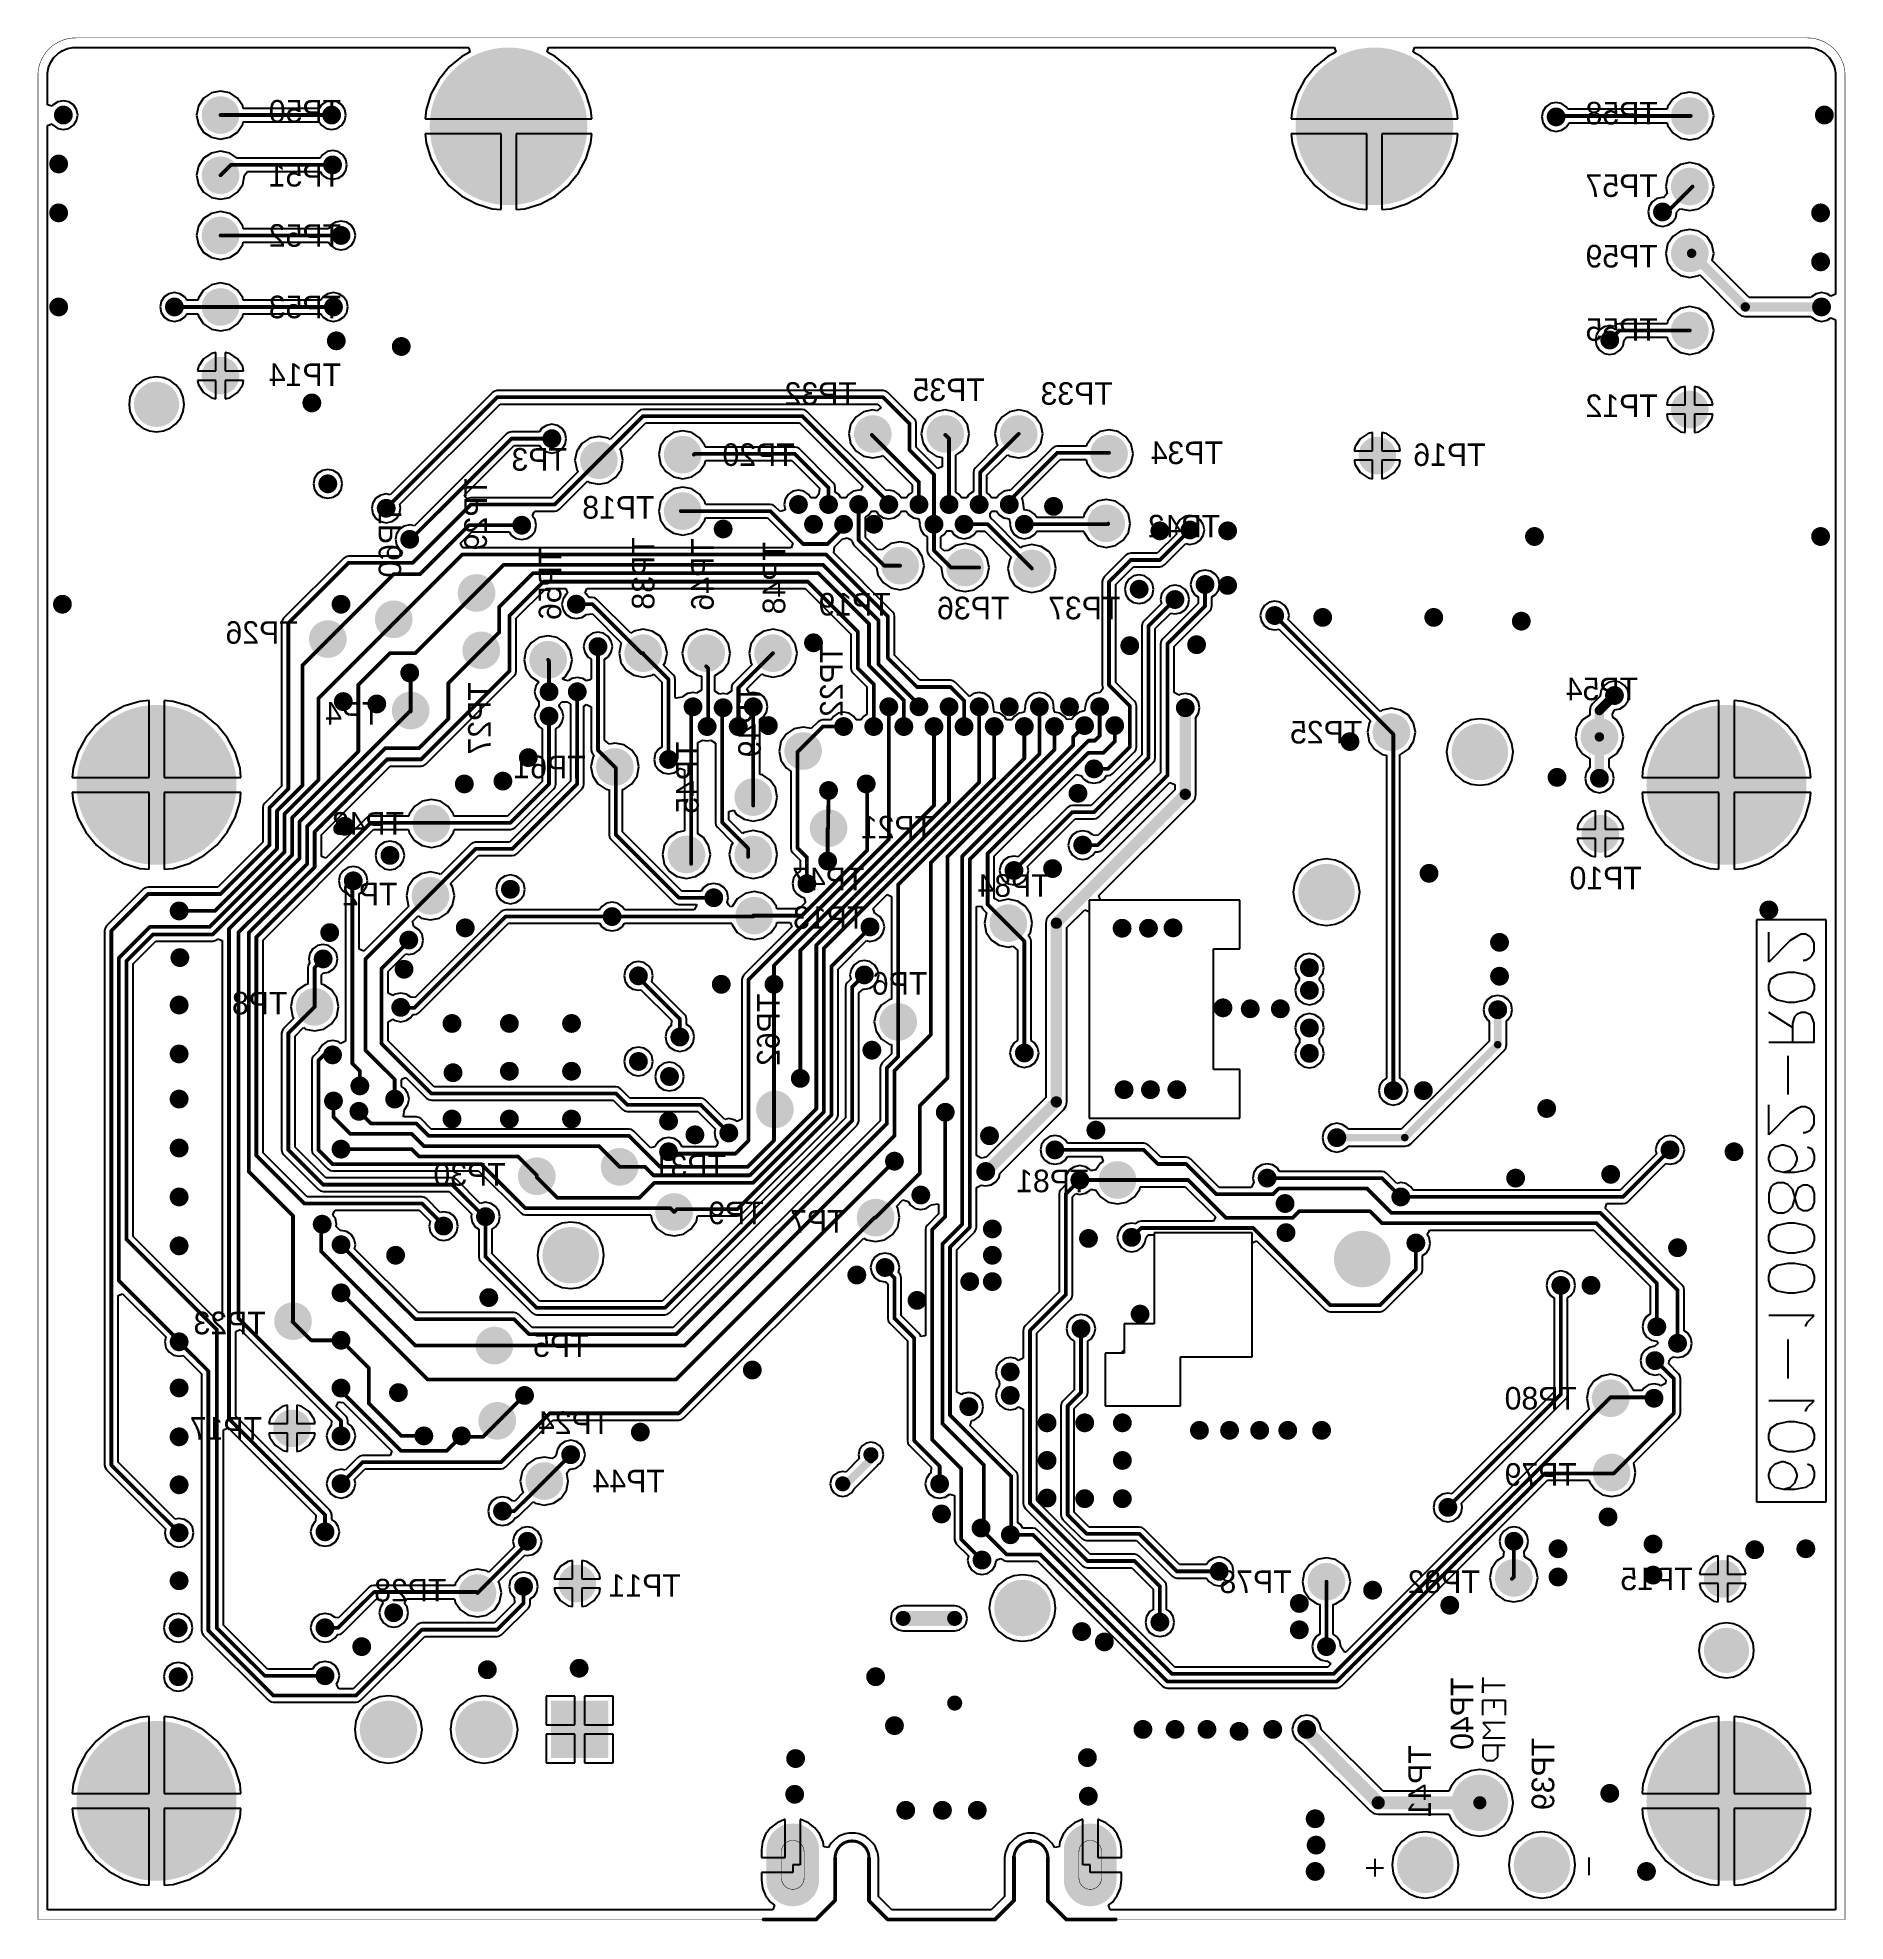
# Model space of a CAD drawing. Extents: x 384 to 458, y 85 to 260.
# Drawn here: x 410.3 to 458.3, y 209.5 to 259.6 of the extents above.
import ezdxf

# ---------------------------------------------------------------- set-up
doc = ezdxf.new("R2010")
doc.units = 0
for name, color, linetype in [('BOTTOMLAYER', 5, 'CONTINUOUS'), ('BOTTOMOVERLAY', 54, 'CONTINUOUS'), ('BOTTOMPASTE', 16, 'CONTINUOUS'), ('MECHANICAL1', 6, 'CONTINUOUS')]:
    doc.layers.add(name, color=color, linetype=linetype)

msp = doc.modelspace()

# ---------------------------------------------------------------- texts
at = {"layer": 'BOTTOMOVERLAY', "text_generation_flag": 2}
for s, p in [('TP50', (418.313, 257.342)), ('TP58', (453.288, 257.292)), ('TP51', (418.313, 255.642)), ('TP57', (453.288, 255.367)), ('TP52', (418.313, 254.042)), ('TP59', (453.288, 253.492)), ('TP53', (418.313, 252.142)), ('TP55', (453.288, 251.542)), ('TP14', (418.313, 250.342)), ('TP32', (432.013, 249.842)), ('TP35', (435.413, 249.942)), ('TP33', (438.813, 249.842)), ('TP12', (453.288, 249.517)), ('TP20', (430.363, 248.217)), ('TP34', (441.738, 248.267)), ('TP16', (448.713, 248.217)), ('TP3', (424.313, 248.092)), ('TP18', (426.638, 246.817)), ('TP42', (441.663, 246.317)), ('TP19', (432.913, 244.242)), ('TP36', (436.063, 244.142)), ('TP37', (439.013, 244.142)), ('TP26', (417.163, 243.492)), ('TP54', (452.763, 241.992)), ('TP4', (419.363, 241.342)), ('TP25', (445.438, 240.842)), ('TP61', (424.813, 239.917)), ('TP43', (419.988, 238.417)), ('TP21', (434.038, 238.317)), ('TP47', (432.213, 236.942)), ('TP84', (437.138, 236.767)), ('TP10', (452.863, 236.967)), ('TP2', (419.813, 236.542)), ('TP13', (432.238, 235.917)), ('TP6', (433.888, 234.167)), ('TP8', (416.888, 233.642)), ('TP31', (428.538, 229.317)), ('TP30', (422.688, 229.092)), ('TP81', (438.163, 228.917)), ('TP9', (429.538, 228.067)), ('TP7', (431.713, 227.842)), ('TP23', (416.313, 225.142)), ('TP5', (424.888, 224.542)), ('TP80', (451.138, 223.142)), ('TP17', (416.213, 222.342)), ('TP24', (425.463, 222.492)), ('TP44', (426.913, 220.942)), ('TP79', (451.138, 221.117)), ('TP11', (427.338, 218.167)), ('TP78', (443.563, 218.267)), ('TP82', (448.563, 218.267)), ('TP15', (454.213, 218.342)), ('TP28', (421.113, 218.042))]:
    msp.add_text(s, height=0.6, dxfattribs=at).set_placement(p)
for s, p in [('TP29', (422.188, 247.892)), ('TP60', (419.913, 247.167)), ('TP38', (426.638, 246.317)), ('TP56', (424.163, 246.042)), ('TP46', (428.213, 246.292)), ('TP48', (430.113, 246.192)), ('TP22', (431.638, 243.467)), ('TP27', (422.288, 242.467)), ('TP49', (429.463, 242.392)), ('TP45', (427.813, 240.892)), ('TP62', (429.963, 234.192)), ('TP40', (448.388, 216.017)), ('TP39', (450.538, 214.417)), ('TP41', (447.263, 214.217))]:
    msp.add_text(s, height=0.6, rotation=90, dxfattribs=at).set_placement(p)

# ---------------------------------------------------------------- linework, layer by layer
at = {"layer": 'BOTTOMLAYER'}
for p, q in [((410.91, 259.252), (411.046, 259.308)), ((411.046, 259.308), (411.189, 259.337)), ((411.189, 259.337), (421.704, 259.337)), ((421.704, 259.337), (421.736, 259.21)), ((423.79, 259.21), (423.822, 259.337)), ((423.822, 259.337), (444.704, 259.337)), ((444.704, 259.337), (444.736, 259.21)), ((446.79, 259.21), (446.822, 259.337)), ((446.822, 259.337), (457.263, 259.337)), ((457.263, 259.337), (457.336, 259.337)), ((457.336, 259.337), (457.48, 259.308)), ((457.48, 259.308), (457.616, 259.252)), ((410.518, 258.665), (410.546, 258.809)), ((410.546, 258.809), (410.603, 258.945)), ((410.603, 258.945), (410.684, 259.067)), ((410.684, 259.067), (410.788, 259.17)), ((410.788, 259.17), (410.91, 259.252)), ((421.185, 258.819), (420.908, 258.481)), ((421.524, 259.096), (421.185, 258.819)), ((421.736, 259.21), (421.524, 259.096)), ((424.002, 259.096), (423.79, 259.21)), ((424.34, 258.819), (424.002, 259.096)), ((424.618, 258.481), (424.34, 258.819)), ((444.185, 258.819), (443.908, 258.481)), ((444.524, 259.096), (444.185, 258.819)), ((444.736, 259.21), (444.524, 259.096)), ((447.002, 259.096), (446.79, 259.21)), ((447.34, 258.819), (447.002, 259.096)), ((447.618, 258.481), (447.34, 258.819)), ((457.616, 259.252), (457.738, 259.17)), ((457.738, 259.17), (457.842, 259.067)), ((457.842, 259.067), (457.923, 258.945)), ((457.923, 258.945), (457.979, 258.809)), ((457.979, 258.809), (458.008, 258.665)), ((410.518, 257.816), (410.518, 258.665)), ((420.908, 258.481), (420.702, 258.095)), ((424.824, 258.095), (424.618, 258.481)), ((443.908, 258.481), (443.702, 258.095)), ((447.824, 258.095), (447.618, 258.481)), ((458.008, 258.665), (458.008, 258.592)), ((458.008, 258.592), (458.008, 252.786)), ((410.645, 257.778), (410.518, 257.816)), ((410.667, 257.812), (410.645, 257.778)), ((410.792, 257.895), (410.667, 257.812)), ((410.938, 257.924), (410.792, 257.895)), ((411.084, 257.895), (410.938, 257.924)), ((411.208, 257.812), (411.084, 257.895)), ((411.291, 257.688), (411.208, 257.812)), ((414.662, 257.992), (414.524, 257.785)), ((414.869, 258.13), (414.662, 257.992)), ((415.113, 258.179), (414.869, 258.13)), ((415.357, 258.13), (415.113, 258.179)), ((415.563, 257.992), (415.357, 258.13)), ((415.702, 257.785), (415.563, 257.992)), ((417.792, 257.812), (417.731, 257.72)), ((417.917, 257.895), (417.792, 257.812)), ((418.063, 257.924), (417.917, 257.895)), ((418.209, 257.895), (418.063, 257.924)), ((418.333, 257.812), (418.209, 257.895)), ((418.416, 257.688), (418.333, 257.812)), ((420.702, 258.095), (420.575, 257.677)), ((424.951, 257.677), (424.824, 258.095)), ((443.702, 258.095), (443.575, 257.677)), ((447.951, 257.677), (447.824, 258.095)), ((450.442, 257.845), (450.317, 257.762)), ((450.588, 257.874), (450.442, 257.845)), ((450.734, 257.845), (450.588, 257.874)), ((450.858, 257.762), (450.734, 257.845)), ((453.687, 257.967), (453.549, 257.76)), ((453.894, 258.105), (453.687, 257.967)), ((454.138, 258.154), (453.894, 258.105)), ((454.382, 258.105), (454.138, 258.154)), ((454.588, 257.967), (454.382, 258.105)), ((454.727, 257.76), (454.588, 257.967)), ((410.518, 257.267), (410.645, 257.305)), ((410.645, 257.305), (410.667, 257.271)), ((411.208, 257.271), (411.291, 257.395)), ((411.32, 257.542), (411.291, 257.688)), ((411.291, 257.395), (411.32, 257.542)), ((414.524, 257.785), (414.476, 257.542)), ((414.476, 257.542), (414.524, 257.298)), ((414.524, 257.298), (414.662, 257.091)), ((415.563, 257.091), (415.702, 257.298)), ((415.715, 257.72), (415.702, 257.785)), ((415.702, 257.298), (415.715, 257.363)), ((417.731, 257.72), (415.715, 257.72)), ((415.715, 257.363), (417.731, 257.363)), ((417.731, 257.363), (417.792, 257.271)), ((418.333, 257.271), (418.416, 257.395)), ((418.445, 257.542), (418.416, 257.688)), ((418.416, 257.395), (418.445, 257.542)), ((420.575, 257.677), (420.552, 257.442)), ((420.552, 257.442), (424.974, 257.442)), ((424.974, 257.442), (424.951, 257.677)), ((443.575, 257.677), (443.552, 257.442)), ((443.552, 257.442), (447.974, 257.442)), ((447.974, 257.442), (447.951, 257.677)), ((450.235, 257.638), (450.206, 257.492)), ((450.206, 257.492), (450.235, 257.345)), ((450.317, 257.762), (450.235, 257.638)), ((450.235, 257.345), (450.317, 257.221)), ((450.903, 257.695), (450.858, 257.762)), ((450.858, 257.221), (450.936, 257.338)), ((453.536, 257.695), (450.903, 257.695)), ((450.936, 257.338), (453.536, 257.338)), ((453.549, 257.76), (453.536, 257.695)), ((453.536, 257.338), (453.549, 257.273)), ((454.775, 257.517), (454.727, 257.76)), ((454.727, 257.273), (454.775, 257.517)), ((410.518, 209.846), (410.518, 257.267)), ((410.667, 257.271), (410.792, 257.188)), ((410.792, 257.188), (410.938, 257.159)), ((410.938, 257.159), (411.084, 257.188)), ((411.084, 257.188), (411.208, 257.271)), ((414.662, 257.091), (414.869, 256.953)), ((414.869, 256.953), (415.113, 256.904)), ((415.113, 256.904), (415.357, 256.953)), ((415.357, 256.953), (415.563, 257.091)), ((417.792, 257.271), (417.917, 257.188)), ((417.917, 257.188), (418.063, 257.159)), ((418.063, 257.159), (418.209, 257.188)), ((418.209, 257.188), (418.333, 257.271)), ((422.563, 257.042), (420.552, 257.042)), ((420.552, 257.042), (420.575, 256.806)), ((420.575, 256.806), (420.702, 256.388)), ((422.563, 255.031), (422.563, 257.042)), ((424.974, 257.042), (422.963, 257.042)), ((422.963, 257.042), (422.963, 255.031)), ((424.824, 256.388), (424.951, 256.806)), ((424.951, 256.806), (424.974, 257.042)), ((445.563, 257.042), (443.552, 257.042)), ((443.552, 257.042), (443.575, 256.806)), ((443.575, 256.806), (443.702, 256.388)), ((445.563, 255.031), (445.563, 257.042)), ((447.974, 257.042), (445.963, 257.042)), ((445.963, 257.042), (445.963, 255.031)), ((447.824, 256.388), (447.951, 256.806)), ((447.951, 256.806), (447.974, 257.042)), ((450.317, 257.221), (450.442, 257.138)), ((450.442, 257.138), (450.588, 257.109)), ((450.588, 257.109), (450.734, 257.138)), ((450.734, 257.138), (450.858, 257.221)), ((453.549, 257.273), (453.687, 257.066)), ((453.687, 257.066), (453.894, 256.928)), ((453.894, 256.928), (454.138, 256.879)), ((454.138, 256.879), (454.382, 256.928)), ((454.382, 256.928), (454.588, 257.066)), ((454.588, 257.066), (454.727, 257.273)), ((414.662, 256.392), (414.524, 256.185)), ((414.869, 256.53), (414.662, 256.392)), ((415.113, 256.579), (414.869, 256.53)), ((415.357, 256.53), (415.113, 256.579)), ((415.559, 256.395), (415.357, 256.53)), ((417.756, 256.395), (415.559, 256.395)), ((417.817, 256.487), (417.756, 256.395)), ((417.942, 256.57), (417.817, 256.487)), ((418.088, 256.599), (417.942, 256.57)), ((418.234, 256.57), (418.088, 256.599)), ((418.358, 256.487), (418.234, 256.57)), ((418.441, 256.363), (418.358, 256.487)), ((418.47, 256.217), (418.441, 256.363)), ((420.702, 256.388), (420.908, 256.002)), ((424.618, 256.002), (424.824, 256.388)), ((443.702, 256.388), (443.908, 256.002)), ((447.618, 256.002), (447.824, 256.388)), ((414.524, 256.185), (414.476, 255.942)), ((414.476, 255.942), (414.524, 255.698)), ((415.702, 255.698), (415.75, 255.942)), ((415.75, 255.942), (415.829, 256.038)), ((415.829, 256.038), (417.756, 256.038)), ((417.756, 256.038), (417.817, 255.946)), ((417.817, 255.946), (417.942, 255.863)), ((417.942, 255.863), (418.088, 255.834)), ((418.088, 255.834), (418.234, 255.863)), ((418.234, 255.863), (418.358, 255.946)), ((418.358, 255.946), (418.441, 256.07)), ((418.441, 256.07), (418.47, 256.217)), ((420.908, 256.002), (421.185, 255.664)), ((424.34, 255.664), (424.618, 256.002)), ((443.908, 256.002), (444.185, 255.664)), ((447.34, 255.664), (447.618, 256.002)), ((453.549, 255.885), (453.501, 255.642)), ((453.687, 256.092), (453.549, 255.885)), ((453.894, 256.23), (453.687, 256.092)), ((454.138, 256.279), (453.894, 256.23)), ((454.382, 256.23), (454.138, 256.279)), ((454.588, 256.092), (454.382, 256.23)), ((454.727, 255.885), (454.588, 256.092)), ((454.775, 255.642), (454.727, 255.885)), ((414.524, 255.698), (414.662, 255.491)), ((414.662, 255.491), (414.869, 255.353)), ((414.869, 255.353), (415.113, 255.304)), ((415.113, 255.304), (415.357, 255.353)), ((415.357, 255.353), (415.563, 255.491)), ((415.563, 255.491), (415.702, 255.698)), ((421.185, 255.664), (421.524, 255.387)), ((421.524, 255.387), (421.909, 255.181)), ((423.617, 255.181), (424.002, 255.387)), ((424.002, 255.387), (424.34, 255.664)), ((444.185, 255.664), (444.524, 255.387)), ((444.524, 255.387), (444.909, 255.181)), ((446.617, 255.181), (447.002, 255.387)), ((447.002, 255.387), (447.34, 255.664)), ((453.267, 255.32), (453.142, 255.237)), ((453.413, 255.349), (453.267, 255.32)), ((453.44, 255.344), (453.413, 255.349)), ((453.449, 255.348), (453.44, 255.344)), ((453.538, 255.454), (453.449, 255.348)), ((453.501, 255.642), (453.538, 255.454)), ((454.588, 255.191), (454.727, 255.398)), ((454.727, 255.398), (454.775, 255.642)), ((414.662, 254.792), (414.524, 254.585)), ((414.869, 254.93), (414.662, 254.792)), ((415.113, 254.979), (414.869, 254.93)), ((415.357, 254.93), (415.113, 254.979)), ((415.563, 254.792), (415.357, 254.93)), ((415.702, 254.585), (415.563, 254.792)), ((421.909, 255.181), (422.328, 255.054)), ((422.328, 255.054), (422.563, 255.031)), ((422.963, 255.031), (423.198, 255.054)), ((423.198, 255.054), (423.617, 255.181)), ((444.909, 255.181), (445.328, 255.054)), ((445.328, 255.054), (445.563, 255.031)), ((445.963, 255.031), (446.198, 255.054)), ((446.198, 255.054), (446.617, 255.181)), ((453.06, 255.113), (453.03, 254.967)), ((453.03, 254.967), (453.06, 254.82)), ((453.142, 255.237), (453.06, 255.113)), ((453.06, 254.82), (453.142, 254.696)), ((453.683, 254.696), (453.766, 254.82)), ((453.766, 254.82), (453.795, 254.967)), ((453.794, 254.971), (453.883, 255.06)), ((453.795, 254.967), (453.794, 254.971)), ((453.883, 255.06), (453.894, 255.053)), ((453.894, 255.053), (454.138, 255.004)), ((454.138, 255.004), (454.382, 255.053)), ((454.382, 255.053), (454.588, 255.191)), ((414.524, 254.585), (414.476, 254.342)), ((414.476, 254.342), (414.524, 254.098)), ((415.715, 254.52), (415.702, 254.585)), ((417.981, 254.52), (415.715, 254.52)), ((418.042, 254.612), (417.981, 254.52)), ((418.167, 254.695), (418.042, 254.612)), ((418.313, 254.724), (418.167, 254.695)), ((418.459, 254.695), (418.313, 254.724)), ((418.583, 254.612), (418.459, 254.695)), ((418.666, 254.488), (418.583, 254.612)), ((418.695, 254.342), (418.666, 254.488)), ((418.666, 254.195), (418.695, 254.342)), ((453.142, 254.696), (453.267, 254.613)), ((453.267, 254.613), (453.413, 254.584)), ((453.413, 254.584), (453.559, 254.613)), ((453.687, 254.317), (453.549, 254.11)), ((453.559, 254.613), (453.683, 254.696)), ((453.894, 254.455), (453.687, 254.317)), ((454.138, 254.504), (453.894, 254.455)), ((454.382, 254.455), (454.138, 254.504)), ((454.588, 254.317), (454.382, 254.455)), ((454.727, 254.11), (454.588, 254.317)), ((414.524, 254.098), (414.662, 253.891)), ((414.662, 253.891), (414.869, 253.753)), ((415.357, 253.753), (415.563, 253.891)), ((415.563, 253.891), (415.702, 254.098)), ((415.702, 254.098), (415.715, 254.163)), ((415.715, 254.163), (417.981, 254.163)), ((417.981, 254.163), (418.042, 254.071)), ((418.042, 254.071), (418.167, 253.988)), ((418.167, 253.988), (418.313, 253.959)), ((418.313, 253.959), (418.459, 253.988)), ((418.459, 253.988), (418.583, 254.071)), ((418.583, 254.071), (418.666, 254.195)), ((453.549, 254.11), (453.501, 253.867)), ((453.501, 253.867), (453.549, 253.623)), ((454.775, 253.867), (454.727, 254.11)), ((454.737, 253.677), (454.775, 253.867)), ((414.869, 253.753), (415.113, 253.704)), ((415.113, 253.704), (415.357, 253.753)), ((453.549, 253.623), (453.687, 253.416)), ((453.687, 253.416), (453.894, 253.278)), ((454.382, 253.278), (454.402, 253.292)), ((454.402, 253.292), (455.433, 252.261)), ((455.718, 252.697), (454.737, 253.677)), ((413.742, 252.795), (413.617, 252.712)), ((413.888, 252.824), (413.742, 252.795)), ((414.034, 252.795), (413.888, 252.824)), ((414.158, 252.712), (414.034, 252.795)), ((414.662, 252.892), (414.524, 252.685)), ((414.869, 253.03), (414.662, 252.892)), ((415.113, 253.079), (414.869, 253.03)), ((415.357, 253.03), (415.113, 253.079)), ((415.563, 252.892), (415.357, 253.03)), ((415.702, 252.685), (415.563, 252.892)), ((417.967, 252.795), (417.842, 252.712)), ((418.113, 252.824), (417.967, 252.795)), ((418.259, 252.795), (418.113, 252.824)), ((418.383, 252.712), (418.259, 252.795)), ((453.894, 253.278), (454.138, 253.229)), ((454.138, 253.229), (454.382, 253.278)), ((457.492, 252.795), (457.367, 252.712)), ((457.638, 252.824), (457.492, 252.795)), ((457.784, 252.795), (457.638, 252.824)), ((457.881, 252.73), (457.784, 252.795)), ((458.008, 252.786), (457.977, 252.763)), ((413.535, 252.588), (413.506, 252.442)), ((413.506, 252.442), (413.535, 252.295)), ((413.617, 252.712), (413.535, 252.588)), ((413.535, 252.295), (413.617, 252.171)), ((414.22, 252.62), (414.158, 252.712)), ((414.511, 252.62), (414.22, 252.62)), ((414.524, 252.685), (414.511, 252.62)), ((415.715, 252.62), (415.702, 252.685)), ((417.781, 252.62), (415.715, 252.62)), ((417.842, 252.712), (417.781, 252.62)), ((418.466, 252.588), (418.383, 252.712)), ((418.383, 252.171), (418.466, 252.295)), ((418.495, 252.442), (418.466, 252.588)), ((418.466, 252.295), (418.495, 252.442)), ((453.894, 252.405), (453.687, 252.267)), ((454.138, 252.454), (453.894, 252.405)), ((454.382, 252.405), (454.138, 252.454)), ((454.588, 252.267), (454.382, 252.405)), ((457.357, 252.697), (455.718, 252.697)), ((457.367, 252.712), (457.357, 252.697)), ((457.977, 252.763), (457.881, 252.73)), ((413.617, 252.171), (413.742, 252.088)), ((413.742, 252.088), (413.888, 252.059)), ((413.888, 252.059), (414.034, 252.088)), ((414.034, 252.088), (414.158, 252.171)), ((414.158, 252.171), (414.22, 252.263)), ((414.22, 252.263), (414.511, 252.263)), ((414.511, 252.263), (414.524, 252.198)), ((414.524, 252.198), (414.662, 251.991)), ((414.662, 251.991), (414.869, 251.853)), ((414.869, 251.853), (415.113, 251.804)), ((415.113, 251.804), (415.357, 251.853)), ((415.357, 251.853), (415.563, 251.991)), ((415.563, 251.991), (415.702, 252.198)), ((415.702, 252.198), (415.715, 252.263)), ((415.715, 252.263), (417.781, 252.263)), ((417.781, 252.263), (417.842, 252.171)), ((417.842, 252.171), (417.967, 252.088)), ((417.967, 252.088), (418.113, 252.059)), ((418.113, 252.059), (418.259, 252.088)), ((418.259, 252.088), (418.383, 252.171)), ((451.742, 251.833), (451.66, 251.709)), ((451.867, 251.916), (451.742, 251.833)), ((452.013, 251.945), (451.867, 251.916)), ((452.121, 251.923), (452.013, 251.945)), ((452.141, 251.943), (452.121, 251.923)), ((452.199, 251.981), (452.141, 251.943)), ((452.267, 251.995), (452.199, 251.981)), ((453.536, 251.995), (452.267, 251.995)), ((453.549, 252.06), (453.536, 251.995)), ((453.687, 252.267), (453.549, 252.06)), ((454.727, 252.06), (454.588, 252.267)), ((454.775, 251.817), (454.727, 252.06)), ((454.727, 251.573), (454.775, 251.817)), ((455.433, 252.261), (455.515, 252.206)), ((455.515, 252.206), (455.613, 252.187)), ((455.613, 252.187), (457.357, 252.187)), ((457.357, 252.187), (457.367, 252.171)), ((457.367, 252.171), (457.492, 252.088)), ((457.492, 252.088), (457.638, 252.059)), ((457.638, 252.059), (457.784, 252.088)), ((457.784, 252.088), (457.881, 252.153)), ((457.881, 252.153), (457.977, 252.12)), ((457.977, 252.12), (458.008, 252.097)), ((458.008, 252.097), (458.008, 209.846)), ((451.66, 251.709), (451.63, 251.563)), ((451.63, 251.563), (451.66, 251.416)), ((451.66, 251.416), (451.742, 251.292)), ((451.742, 251.292), (451.867, 251.209)), ((452.159, 251.209), (452.283, 251.292)), ((452.283, 251.292), (452.366, 251.416)), ((452.366, 251.416), (452.395, 251.563)), ((452.395, 251.563), (452.457, 251.638)), ((452.457, 251.638), (453.536, 251.638)), ((453.536, 251.638), (453.549, 251.573)), ((453.549, 251.573), (453.687, 251.366)), ((453.687, 251.366), (453.894, 251.228)), ((454.382, 251.228), (454.588, 251.366)), ((454.588, 251.366), (454.727, 251.573)), ((414.524, 250.86), (414.5, 250.742)), ((414.662, 251.067), (414.524, 250.86)), ((414.869, 251.205), (414.662, 251.067)), ((414.988, 251.229), (414.869, 251.205)), ((414.988, 250.742), (414.988, 251.229)), ((415.357, 251.205), (415.238, 251.229)), ((415.238, 251.229), (415.238, 250.742)), ((415.563, 251.067), (415.357, 251.205)), ((415.702, 250.86), (415.563, 251.067)), ((415.725, 250.742), (415.702, 250.86)), ((451.867, 251.209), (452.013, 251.18)), ((452.013, 251.18), (452.159, 251.209)), ((453.894, 251.228), (454.138, 251.179)), ((454.138, 251.179), (454.382, 251.228)), ((412.896, 250.371), (412.78, 250.22)), ((413.047, 250.487), (412.896, 250.371)), ((413.224, 250.56), (413.047, 250.487)), ((413.413, 250.585), (413.224, 250.56)), ((413.602, 250.56), (413.413, 250.585)), ((413.778, 250.487), (413.602, 250.56)), ((413.93, 250.371), (413.778, 250.487)), ((414.046, 250.22), (413.93, 250.371)), ((414.5, 250.742), (414.988, 250.742)), ((414.988, 250.492), (414.5, 250.492)), ((414.5, 250.492), (414.524, 250.373)), ((414.524, 250.373), (414.662, 250.166)), ((414.988, 250.004), (414.988, 250.492)), ((415.238, 250.742), (415.725, 250.742)), ((415.725, 250.492), (415.238, 250.492)), ((415.238, 250.492), (415.238, 250.004)), ((415.563, 250.166), (415.702, 250.373)), ((415.702, 250.373), (415.725, 250.492)), ((453.894, 250.305), (453.687, 250.167)), ((454.013, 250.329), (453.894, 250.305)), ((454.013, 249.842), (454.013, 250.329)), ((454.382, 250.305), (454.263, 250.329)), ((454.263, 250.329), (454.263, 249.842)), ((454.588, 250.167), (454.382, 250.305)), ((412.707, 250.043), (412.682, 249.854)), ((412.682, 249.854), (412.707, 249.665)), ((412.78, 250.22), (412.707, 250.043)), ((414.119, 250.043), (414.046, 250.22)), ((414.144, 249.854), (414.119, 250.043)), ((414.119, 249.665), (414.144, 249.854)), ((414.662, 250.166), (414.869, 250.028)), ((414.869, 250.028), (414.988, 250.004)), ((415.238, 250.004), (415.357, 250.028)), ((415.357, 250.028), (415.563, 250.166)), ((422.337, 250.168), (419.621, 247.452)), ((419.874, 247.2), (422.537, 249.863)), ((422.395, 250.206), (422.337, 250.168)), ((422.463, 250.22), (422.395, 250.206)), ((432.713, 250.22), (422.463, 250.22)), ((422.537, 249.863), (432.575, 249.863)), ((432.575, 249.863), (432.661, 249.77)), ((432.781, 250.206), (432.713, 250.22)), ((432.839, 250.168), (432.781, 250.206)), ((433.539, 249.468), (432.839, 250.168)), ((453.549, 249.96), (453.525, 249.842)), ((453.525, 249.842), (454.013, 249.842)), ((453.687, 250.167), (453.549, 249.96)), ((454.263, 249.842), (454.75, 249.842)), ((454.727, 249.96), (454.588, 250.167)), ((454.75, 249.842), (454.727, 249.96)), ((412.707, 249.665), (412.78, 249.488)), ((412.78, 249.488), (412.896, 249.337)), ((412.896, 249.337), (413.047, 249.221)), ((413.778, 249.221), (413.93, 249.337)), ((413.93, 249.337), (414.046, 249.488)), ((414.046, 249.488), (414.119, 249.665)), ((423.767, 249.295), (423.642, 249.212)), ((423.913, 249.324), (423.767, 249.295)), ((424.059, 249.295), (423.913, 249.324)), ((424.183, 249.212), (424.059, 249.295)), ((426.212, 249.668), (425.462, 248.918)), ((425.715, 248.666), (426.412, 249.363)), ((426.27, 249.706), (426.212, 249.668)), ((426.338, 249.72), (426.27, 249.706)), ((430.563, 249.72), (426.338, 249.72)), ((426.412, 249.363), (430.489, 249.363)), ((430.489, 249.363), (432.17, 247.682)), ((430.631, 249.706), (430.563, 249.72)), ((430.689, 249.668), (430.631, 249.706)), ((432.796, 247.561), (430.689, 249.668)), ((431.849, 249.31), (431.801, 249.067)), ((431.987, 249.517), (431.849, 249.31)), ((432.194, 249.655), (431.987, 249.517)), ((432.438, 249.704), (432.194, 249.655)), ((432.544, 249.683), (432.438, 249.704)), ((432.661, 249.77), (432.544, 249.683)), ((433.578, 249.41), (433.539, 249.468)), ((433.591, 249.342), (433.578, 249.41)), ((433.591, 248.716), (433.591, 249.342)), ((433.774, 249.31), (433.726, 249.067)), ((433.912, 249.517), (433.774, 249.31)), ((434.119, 249.655), (433.912, 249.517)), ((434.363, 249.704), (434.119, 249.655)), ((434.607, 249.655), (434.363, 249.704)), ((434.813, 249.517), (434.607, 249.655)), ((434.952, 249.31), (434.813, 249.517)), ((435, 249.067), (434.952, 249.31)), ((435.724, 249.31), (435.676, 249.067)), ((435.862, 249.517), (435.724, 249.31)), ((436.069, 249.655), (435.862, 249.517)), ((436.313, 249.704), (436.069, 249.655)), ((436.557, 249.655), (436.313, 249.704)), ((436.763, 249.517), (436.557, 249.655)), ((436.902, 249.31), (436.763, 249.517)), ((436.95, 249.067), (436.902, 249.31)), ((454.013, 249.592), (453.525, 249.592)), ((453.525, 249.592), (453.549, 249.473)), ((453.549, 249.473), (453.687, 249.266)), ((454.013, 249.104), (454.013, 249.592)), ((454.75, 249.592), (454.263, 249.592)), ((454.263, 249.592), (454.263, 249.104)), ((454.588, 249.266), (454.727, 249.473)), ((454.727, 249.473), (454.75, 249.592)), ((413.047, 249.221), (413.224, 249.148)), ((413.224, 249.148), (413.413, 249.123)), ((413.413, 249.123), (413.602, 249.148)), ((413.602, 249.148), (413.778, 249.221)), ((422.712, 249.068), (420.267, 246.623)), ((422.77, 249.106), (422.712, 249.068)), ((422.838, 249.12), (422.77, 249.106)), ((423.581, 249.12), (422.838, 249.12)), ((423.642, 249.212), (423.581, 249.12)), ((424.266, 249.088), (424.183, 249.212)), ((424.183, 248.671), (424.266, 248.795)), ((424.295, 248.942), (424.266, 249.088)), ((424.266, 248.795), (424.295, 248.942)), ((424.712, 248.817), (424.574, 248.61)), ((424.919, 248.955), (424.712, 248.817)), ((425.163, 249.004), (424.919, 248.955)), ((425.407, 248.955), (425.163, 249.004)), ((425.462, 248.918), (425.407, 248.955)), ((426.937, 248.967), (426.799, 248.76)), ((427.144, 249.105), (426.937, 248.967)), ((427.388, 249.154), (427.144, 249.105)), ((427.632, 249.105), (427.388, 249.154)), ((427.838, 248.967), (427.632, 249.105)), ((427.977, 248.76), (427.838, 248.967)), ((431.801, 249.067), (431.849, 248.823)), ((431.849, 248.823), (431.987, 248.616)), ((433.726, 249.067), (433.774, 248.823)), ((433.774, 248.823), (433.912, 248.616)), ((434.813, 248.616), (434.952, 248.823)), ((434.952, 248.823), (435, 249.067)), ((435.676, 249.067), (435.724, 248.823)), ((435.724, 248.823), (435.761, 248.767)), ((436.763, 248.616), (436.902, 248.823)), ((436.902, 248.823), (436.95, 249.067)), ((438.124, 248.785), (438.116, 248.745)), ((438.262, 248.992), (438.124, 248.785)), ((438.469, 249.13), (438.262, 248.992)), ((438.713, 249.179), (438.469, 249.13)), ((438.957, 249.13), (438.713, 249.179)), ((439.163, 248.992), (438.957, 249.13)), ((439.302, 248.785), (439.163, 248.992)), ((439.35, 248.542), (439.302, 248.785)), ((445.387, 248.942), (445.249, 248.735)), ((445.594, 249.08), (445.387, 248.942)), ((445.713, 249.104), (445.594, 249.08)), ((445.713, 248.617), (445.713, 249.104)), ((446.082, 249.08), (445.963, 249.104)), ((445.963, 249.104), (445.963, 248.617)), ((446.288, 248.942), (446.082, 249.08)), ((446.427, 248.735), (446.288, 248.942)), ((453.687, 249.266), (453.894, 249.128)), ((453.894, 249.128), (454.013, 249.104)), ((454.263, 249.104), (454.382, 249.128)), ((454.382, 249.128), (454.588, 249.266)), ((421.584, 247.435), (422.912, 248.763)), ((422.912, 248.763), (423.581, 248.763)), ((423.581, 248.763), (423.642, 248.671)), ((423.642, 248.671), (423.767, 248.588)), ((423.767, 248.588), (423.913, 248.559)), ((423.913, 248.559), (424.059, 248.588)), ((424.059, 248.588), (424.183, 248.671)), ((424.574, 248.61), (424.526, 248.367)), ((424.526, 248.367), (424.574, 248.123)), ((425.752, 248.61), (425.715, 248.666)), ((425.8, 248.367), (425.752, 248.61)), ((425.752, 248.123), (425.8, 248.367)), ((426.799, 248.76), (426.751, 248.517)), ((426.751, 248.517), (426.799, 248.273)), ((427.985, 248.72), (427.977, 248.76)), ((427.977, 248.273), (427.995, 248.363)), ((430.363, 248.72), (427.985, 248.72)), ((427.995, 248.363), (430.289, 248.363)), ((430.289, 248.363), (431.022, 247.631)), ((430.431, 248.706), (430.363, 248.72)), ((430.489, 248.668), (430.431, 248.706)), ((431.389, 247.768), (430.489, 248.668)), ((431.987, 248.616), (432.194, 248.478)), ((432.194, 248.478), (432.438, 248.429)), ((432.438, 248.429), (432.682, 248.478)), ((432.682, 248.478), (432.707, 248.495)), ((432.707, 248.495), (433.484, 247.718)), ((434.157, 248.149), (433.591, 248.716)), ((433.912, 248.616), (434.119, 248.478)), ((434.119, 248.478), (434.284, 248.445)), ((434.284, 248.445), (434.284, 248.195)), ((434.641, 248.501), (434.813, 248.616)), ((434.641, 247.523), (434.641, 248.501)), ((435.761, 248.767), (435.162, 248.168)), ((435.466, 247.968), (436.014, 248.515)), ((436.014, 248.515), (436.069, 248.478)), ((436.069, 248.478), (436.313, 248.429)), ((437.212, 248.693), (436.088, 247.569)), ((436.313, 248.429), (436.557, 248.478)), ((436.394, 247.371), (437.412, 248.388)), ((436.557, 248.478), (436.763, 248.616)), ((437.27, 248.731), (437.212, 248.693)), ((437.338, 248.745), (437.27, 248.731)), ((438.116, 248.745), (437.338, 248.745)), ((437.412, 248.388), (438.106, 248.388)), ((438.106, 248.388), (438.124, 248.298)), ((438.124, 248.298), (438.262, 248.091)), ((439.163, 248.091), (439.302, 248.298)), ((439.302, 248.298), (439.35, 248.542)), ((445.249, 248.735), (445.225, 248.617)), ((445.225, 248.617), (445.713, 248.617)), ((445.713, 248.367), (445.225, 248.367)), ((445.225, 248.367), (445.249, 248.248)), ((445.713, 247.879), (445.713, 248.367)), ((445.963, 248.617), (446.45, 248.617)), ((446.45, 248.367), (445.963, 248.367)), ((445.963, 248.367), (445.963, 247.879)), ((446.45, 248.617), (446.427, 248.735)), ((446.427, 248.248), (446.45, 248.367)), ((417.61, 247.888), (417.581, 247.742)), ((417.692, 248.012), (417.61, 247.888)), ((417.817, 248.095), (417.692, 248.012)), ((417.963, 248.124), (417.817, 248.095)), ((418.109, 248.095), (417.963, 248.124)), ((418.233, 248.012), (418.109, 248.095)), ((418.316, 247.888), (418.233, 248.012)), ((418.345, 247.742), (418.316, 247.888)), ((424.611, 248.067), (423.914, 247.37)), ((424.114, 247.065), (424.864, 247.815)), ((424.574, 248.123), (424.611, 248.067)), ((424.864, 247.815), (424.919, 247.778)), ((425.407, 247.778), (425.613, 247.916)), ((425.613, 247.916), (425.752, 248.123)), ((426.799, 248.273), (426.937, 248.066)), ((426.937, 248.066), (427.144, 247.928)), ((427.144, 247.928), (427.388, 247.879)), ((427.388, 247.879), (427.632, 247.928)), ((427.632, 247.928), (427.838, 248.066)), ((427.838, 248.066), (427.977, 248.273)), ((434.282, 248.193), (434.157, 248.149)), ((434.284, 248.195), (434.282, 248.193)), ((435.123, 248.11), (435.109, 248.042)), ((435.109, 248.042), (435.109, 247.54)), ((435.162, 248.168), (435.123, 248.11)), ((435.466, 247.507), (435.466, 247.968)), ((438.262, 248.091), (438.469, 247.953)), ((438.469, 247.953), (438.713, 247.904)), ((438.713, 247.904), (438.957, 247.953)), ((438.957, 247.953), (439.163, 248.091)), ((445.249, 248.248), (445.387, 248.041)), ((445.387, 248.041), (445.594, 247.903)), ((445.594, 247.903), (445.713, 247.879)), ((445.963, 247.879), (446.082, 247.903)), ((446.082, 247.903), (446.288, 248.041)), ((446.288, 248.041), (446.427, 248.248)), ((417.581, 247.742), (417.61, 247.595)), ((417.61, 247.595), (417.692, 247.471)), ((417.692, 247.471), (417.817, 247.388)), ((417.817, 247.388), (417.963, 247.359)), ((417.963, 247.359), (418.109, 247.388)), ((418.109, 247.388), (418.233, 247.471)), ((418.233, 247.471), (418.316, 247.595)), ((418.316, 247.595), (418.345, 247.742)), ((419.242, 247.362), (419.16, 247.238)), ((419.367, 247.445), (419.242, 247.362)), ((419.513, 247.474), (419.367, 247.445)), ((419.621, 247.452), (419.513, 247.474)), ((421.665, 247.336), (421.584, 247.435)), ((421.695, 247.356), (421.665, 247.336)), ((421.763, 247.37), (421.695, 247.356)), ((423.914, 247.37), (421.763, 247.37)), ((424.919, 247.778), (425.163, 247.729)), ((425.163, 247.729), (425.407, 247.778)), ((426.937, 247.467), (426.799, 247.26)), ((427.144, 247.605), (426.937, 247.467)), ((427.388, 247.654), (427.144, 247.605)), ((427.632, 247.605), (427.388, 247.654)), ((427.838, 247.467), (427.632, 247.605)), ((427.977, 247.26), (427.838, 247.467)), ((430.11, 247.338), (430.08, 247.192)), ((430.192, 247.462), (430.11, 247.338)), ((430.317, 247.545), (430.192, 247.462)), ((430.463, 247.574), (430.317, 247.545)), ((430.609, 247.545), (430.463, 247.574)), ((430.733, 247.462), (430.609, 247.545)), ((430.792, 247.374), (430.733, 247.462)), ((430.81, 247.368), (430.792, 247.374)), ((430.915, 247.368), (430.81, 247.368)), ((430.933, 247.374), (430.915, 247.368)), ((430.992, 247.462), (430.933, 247.374)), ((431.008, 247.472), (430.992, 247.462)), ((431.022, 247.631), (431.008, 247.472)), ((431.428, 247.71), (431.389, 247.768)), ((431.441, 247.642), (431.428, 247.71)), ((431.441, 247.523), (431.441, 247.642)), ((431.533, 247.462), (431.441, 247.523)), ((431.592, 247.374), (431.533, 247.462)), ((431.61, 247.368), (431.592, 247.374)), ((431.715, 247.368), (431.61, 247.368)), ((431.733, 247.374), (431.715, 247.368)), ((431.792, 247.462), (431.733, 247.374)), ((431.917, 247.545), (431.792, 247.462)), ((432.063, 247.574), (431.917, 247.545)), ((432.107, 247.565), (432.063, 247.574)), ((432.17, 247.682), (432.107, 247.565)), ((432.863, 247.574), (432.796, 247.561)), ((433.009, 247.545), (432.863, 247.574)), ((433.133, 247.462), (433.009, 247.545)), ((433.192, 247.374), (433.133, 247.462)), ((433.21, 247.368), (433.192, 247.374)), ((433.315, 247.368), (433.21, 247.368)), ((433.333, 247.374), (433.315, 247.368)), ((433.392, 247.462), (433.333, 247.374)), ((433.484, 247.523), (433.392, 247.462)), ((433.484, 247.718), (433.484, 247.523)), ((434.733, 247.462), (434.641, 247.523)), ((434.792, 247.374), (434.733, 247.462)), ((434.81, 247.368), (434.792, 247.374)), ((434.915, 247.368), (434.81, 247.368)), ((434.933, 247.374), (434.915, 247.368)), ((434.992, 247.462), (434.933, 247.374)), ((435.109, 247.54), (434.992, 247.462)), ((435.533, 247.462), (435.466, 247.507)), ((435.592, 247.374), (435.533, 247.462)), ((435.61, 247.368), (435.592, 247.374)), ((435.715, 247.368), (435.61, 247.368)), ((435.733, 247.374), (435.715, 247.368)), ((435.792, 247.462), (435.733, 247.374)), ((435.917, 247.545), (435.792, 247.462)), ((436.063, 247.574), (435.917, 247.545)), ((436.088, 247.569), (436.063, 247.574)), ((436.416, 247.338), (436.394, 247.371)), ((436.445, 247.192), (436.416, 247.338)), ((438.394, 247.28), (438.187, 247.142)), ((438.638, 247.329), (438.394, 247.28)), ((438.882, 247.28), (438.638, 247.329)), ((439.088, 247.142), (438.882, 247.28)), ((419.16, 247.238), (419.131, 247.092)), ((419.131, 247.092), (419.16, 246.945)), ((419.16, 246.945), (419.242, 246.821)), ((419.242, 246.821), (419.367, 246.738)), ((419.659, 246.738), (419.783, 246.821)), ((419.783, 246.821), (419.866, 246.945)), ((419.866, 246.945), (419.895, 247.092)), ((419.895, 247.092), (419.874, 247.2)), ((423.4, 246.886), (423.431, 246.978)), ((423.466, 246.788), (423.4, 246.886)), ((423.431, 246.978), (423.457, 247.013)), ((423.457, 247.013), (423.988, 247.013)), ((423.495, 246.642), (423.466, 246.788)), ((423.988, 247.013), (424.056, 247.027)), ((424.056, 247.027), (424.114, 247.065)), ((426.799, 247.26), (426.751, 247.017)), ((426.751, 247.017), (426.799, 246.773)), ((427.99, 247.195), (427.977, 247.26)), ((427.977, 246.773), (427.99, 246.838)), ((429.713, 247.195), (427.99, 247.195)), ((427.99, 246.838), (429.639, 246.838)), ((429.639, 246.838), (430.315, 246.162)), ((429.781, 247.181), (429.713, 247.195)), ((429.839, 247.143), (429.781, 247.181)), ((429.979, 247.003), (429.839, 247.143)), ((430.102, 247.046), (429.979, 247.003)), ((430.08, 247.192), (430.108, 247.053)), ((430.108, 247.053), (430.102, 247.046)), ((432.241, 246.86), (432.333, 246.921)), ((432.241, 246.316), (432.241, 246.86)), ((432.333, 246.921), (432.392, 247.01)), ((432.392, 247.01), (432.41, 247.015)), ((432.41, 247.015), (432.515, 247.015)), ((432.515, 247.015), (432.533, 247.01)), ((432.533, 247.01), (432.592, 246.921)), ((432.592, 246.921), (432.717, 246.838)), ((432.717, 246.838), (432.863, 246.809)), ((432.863, 246.809), (433.009, 246.838)), ((433.009, 246.838), (433.133, 246.921)), ((433.133, 246.921), (433.192, 247.01)), ((433.192, 247.01), (433.21, 247.015)), ((433.21, 247.015), (433.315, 247.015)), ((433.315, 247.015), (433.333, 247.01)), ((433.333, 247.01), (433.392, 246.921)), ((433.392, 246.921), (433.517, 246.838)), ((433.517, 246.838), (433.663, 246.809)), ((433.663, 246.809), (433.684, 246.685)), ((435.557, 246.875), (435.559, 246.96)), ((435.592, 246.808), (435.557, 246.875)), ((435.559, 246.96), (435.592, 247.01)), ((435.592, 247.01), (435.61, 247.015)), ((435.614, 246.793), (435.592, 246.808)), ((435.61, 247.015), (435.715, 247.015)), ((436.364, 246.043), (435.614, 246.793)), ((435.715, 247.015), (435.733, 247.01)), ((435.733, 247.01), (435.792, 246.921)), ((435.792, 246.921), (435.917, 246.838)), ((435.917, 246.838), (436.063, 246.809)), ((436.063, 246.809), (436.084, 246.685)), ((436.441, 247.173), (436.445, 247.192)), ((436.463, 247.049), (436.441, 247.173)), ((436.609, 247.02), (436.463, 247.049)), ((436.733, 246.937), (436.609, 247.02)), ((436.795, 246.845), (436.733, 246.937)), ((438.031, 246.845), (436.795, 246.845)), ((438.049, 246.935), (438.031, 246.845)), ((438.187, 247.142), (438.049, 246.935)), ((439.227, 246.935), (439.088, 247.142)), ((439.275, 246.692), (439.227, 246.935)), ((440.592, 246.787), (440.51, 246.663)), ((440.717, 246.87), (440.592, 246.787)), ((440.863, 246.899), (440.717, 246.87)), ((441.009, 246.87), (440.863, 246.899)), ((441.133, 246.787), (441.009, 246.87)), ((441.216, 246.663), (441.133, 246.787)), ((419.367, 246.738), (419.513, 246.709)), ((419.513, 246.709), (419.659, 246.738)), ((419.785, 246.413), (419.756, 246.267)), ((419.867, 246.537), (419.785, 246.413)), ((419.992, 246.62), (419.867, 246.537)), ((420.138, 246.649), (419.992, 246.62)), ((420.267, 246.623), (420.138, 246.649)), ((421.488, 246.165), (421.787, 246.463)), ((421.787, 246.463), (422.781, 246.463)), ((422.781, 246.463), (422.842, 246.371)), ((422.842, 246.371), (422.967, 246.288)), ((422.967, 246.288), (423.113, 246.259)), ((423.113, 246.259), (423.259, 246.288)), ((423.259, 246.288), (423.383, 246.371)), ((423.383, 246.371), (423.466, 246.495)), ((423.466, 246.495), (423.495, 246.642)), ((426.799, 246.773), (426.937, 246.566)), ((426.937, 246.566), (427.144, 246.428)), ((427.144, 246.428), (427.388, 246.379)), ((427.388, 246.379), (427.632, 246.428)), ((427.632, 246.428), (427.838, 246.566)), ((427.838, 246.566), (427.977, 246.773)), ((431.417, 246.069), (431.638, 246.289)), ((431.638, 246.289), (431.663, 246.284)), ((431.663, 246.284), (431.757, 246.303)), ((431.757, 246.303), (431.83, 246.268)), ((432.572, 245.984), (432.241, 246.316)), ((433.684, 246.685), (433.681, 246.667)), ((433.681, 246.667), (433.71, 246.52)), ((433.71, 246.52), (433.792, 246.396)), ((433.792, 246.396), (433.884, 246.335)), ((433.884, 246.335), (433.884, 245.967)), ((434.241, 246.335), (434.333, 246.396)), ((434.241, 246.044), (434.241, 246.335)), ((434.333, 246.396), (434.392, 246.485)), ((434.392, 246.485), (434.41, 246.49)), ((434.41, 246.49), (434.515, 246.49)), ((434.515, 246.49), (434.533, 246.485)), ((434.533, 246.485), (434.592, 246.396)), ((434.592, 246.396), (434.717, 246.313)), ((434.717, 246.313), (434.863, 246.284)), ((434.863, 246.284), (435.009, 246.313)), ((435.009, 246.313), (435.133, 246.396)), ((435.133, 246.396), (435.195, 246.488)), ((435.195, 246.488), (435.414, 246.488)), ((435.414, 246.488), (436.111, 245.791)), ((436.084, 246.685), (436.08, 246.667)), ((436.08, 246.667), (436.11, 246.52)), ((436.11, 246.52), (436.192, 246.396)), ((436.192, 246.396), (436.317, 246.313)), ((436.317, 246.313), (436.463, 246.284)), ((436.463, 246.284), (436.609, 246.313)), ((436.609, 246.313), (436.733, 246.396)), ((436.733, 246.396), (436.795, 246.488)), ((436.795, 246.488), (438.041, 246.488)), ((438.041, 246.488), (438.049, 246.448)), ((438.049, 246.448), (438.187, 246.241)), ((439.088, 246.241), (439.227, 246.448)), ((439.227, 246.448), (439.275, 246.692)), ((440.502, 246.408), (439.989, 245.895)), ((440.51, 246.663), (440.481, 246.517)), ((440.481, 246.517), (440.502, 246.408)), ((441.133, 246.246), (441.216, 246.37)), ((441.245, 246.517), (441.216, 246.663)), ((441.216, 246.37), (441.245, 246.517)), ((418.445, 245.806), (418.387, 245.768)), ((418.513, 245.82), (418.445, 245.806)), ((419.903, 245.82), (418.513, 245.82)), ((419.756, 246.267), (419.785, 246.12)), ((419.785, 246.12), (419.867, 245.996)), ((419.867, 245.996), (419.941, 245.947)), ((419.941, 245.947), (419.903, 245.82)), ((421.528, 246.069), (421.488, 246.165)), ((421.548, 246.045), (421.528, 246.069)), ((430.266, 246.045), (421.548, 246.045)), ((430.315, 246.162), (430.266, 246.045)), ((431.402, 245.904), (431.417, 246.069)), ((432.964, 244.343), (431.402, 245.904)), ((431.83, 246.268), (431.871, 246.237)), ((431.871, 246.237), (431.89, 246.215)), ((431.89, 246.215), (431.898, 246.173)), ((431.898, 246.173), (431.937, 246.115)), ((431.937, 246.115), (432.536, 245.517)), ((432.699, 245.997), (432.572, 245.984)), ((432.712, 246.017), (432.699, 245.997)), ((432.919, 246.155), (432.712, 246.017)), ((433.163, 246.204), (432.919, 246.155)), ((433.407, 246.155), (433.163, 246.204)), ((433.613, 246.017), (433.407, 246.155)), ((433.752, 245.81), (433.613, 246.017)), ((433.8, 245.567), (433.752, 245.81)), ((433.884, 245.967), (433.898, 245.898)), ((433.898, 245.898), (433.937, 245.84)), ((433.937, 245.84), (434.252, 245.525)), ((434.334, 245.957), (434.241, 246.044)), ((434.437, 245.967), (434.334, 245.957)), ((434.644, 246.105), (434.437, 245.967)), ((434.888, 246.154), (434.644, 246.105)), ((435.132, 246.105), (434.888, 246.154)), ((435.338, 245.967), (435.132, 246.105)), ((435.477, 245.76), (435.338, 245.967)), ((436.111, 245.791), (436.074, 245.735)), ((436.419, 246.08), (436.364, 246.043)), ((436.663, 246.129), (436.419, 246.08)), ((436.907, 246.08), (436.663, 246.129)), ((437.113, 245.942), (436.907, 246.08)), ((437.252, 245.735), (437.113, 245.942)), ((438.187, 246.241), (438.394, 246.103)), ((438.394, 246.103), (438.638, 246.054)), ((439.162, 245.843), (438.587, 245.268)), ((438.638, 246.054), (438.882, 246.103)), ((438.882, 246.103), (439.088, 246.241)), ((439.22, 245.881), (439.162, 245.843)), ((439.288, 245.895), (439.22, 245.881)), ((439.989, 245.895), (439.288, 245.895)), ((440.189, 245.59), (440.754, 246.156)), ((440.754, 246.156), (440.863, 246.134)), ((440.863, 246.134), (441.009, 246.163)), ((441.009, 246.163), (441.133, 246.246)), ((418.387, 245.768), (416.787, 244.168)), ((432.536, 245.517), (432.574, 245.323)), ((432.574, 245.323), (432.712, 245.116)), ((433.613, 245.116), (433.752, 245.323)), ((433.752, 245.323), (433.8, 245.567)), ((434.252, 245.525), (434.251, 245.517)), ((434.251, 245.517), (434.299, 245.273)), ((435.525, 245.517), (435.477, 245.76)), ((435.477, 245.273), (435.525, 245.517)), ((436.074, 245.735), (436.026, 245.492)), ((436.026, 245.492), (436.074, 245.248)), ((437.3, 245.492), (437.252, 245.735)), ((437.252, 245.248), (437.3, 245.492)), ((438.891, 245.068), (439.362, 245.538)), ((439.367, 245.295), (439.242, 245.212)), ((439.362, 245.538), (440.063, 245.538)), ((439.513, 245.324), (439.367, 245.295)), ((439.659, 245.295), (439.513, 245.324)), ((439.783, 245.212), (439.659, 245.295)), ((440.063, 245.538), (440.131, 245.552)), ((440.131, 245.552), (440.189, 245.59)), ((440.992, 245.337), (440.91, 245.213)), ((441.117, 245.42), (440.992, 245.337)), ((441.263, 245.449), (441.117, 245.42)), ((441.409, 245.42), (441.263, 245.449)), ((441.533, 245.337), (441.409, 245.42)), ((441.616, 245.213), (441.533, 245.337)), ((422.966, 244.168), (423.762, 244.963)), ((423.762, 244.963), (424.288, 244.963)), ((424.293, 244.814), (424.21, 244.689)), ((424.288, 244.963), (424.327, 244.836)), ((424.327, 244.836), (424.293, 244.814)), ((424.8, 244.836), (424.838, 244.963)), ((424.834, 244.814), (424.8, 244.836)), ((424.895, 244.722), (424.834, 244.814)), ((424.838, 244.963), (430.639, 244.963)), ((430.639, 244.963), (431.859, 243.743)), ((432.712, 245.116), (432.919, 244.978)), ((432.919, 244.978), (433.163, 244.929)), ((433.163, 244.929), (433.407, 244.978)), ((433.407, 244.978), (433.613, 245.116)), ((434.299, 245.273), (434.437, 245.066)), ((434.437, 245.066), (434.644, 244.928)), ((434.644, 244.928), (434.888, 244.879)), ((434.888, 244.879), (435.132, 244.928)), ((435.132, 244.928), (435.338, 245.066)), ((435.338, 245.066), (435.477, 245.273)), ((436.074, 245.248), (436.212, 245.041)), ((436.212, 245.041), (436.419, 244.903)), ((436.419, 244.903), (436.663, 244.854)), ((436.663, 244.854), (436.907, 244.903)), ((436.907, 244.903), (437.113, 245.041)), ((437.113, 245.041), (437.252, 245.248)), ((438.548, 245.21), (438.534, 245.142)), ((438.534, 245.142), (438.534, 242.392)), ((438.587, 245.268), (438.548, 245.21)), ((438.891, 242.466), (438.891, 245.068)), ((439.16, 245.088), (439.131, 244.942)), ((439.131, 244.942), (439.16, 244.795)), ((439.242, 245.212), (439.16, 245.088)), ((439.16, 244.795), (439.242, 244.671)), ((439.866, 245.088), (439.783, 245.212)), ((439.783, 244.671), (439.866, 244.795)), ((439.895, 244.942), (439.866, 245.088)), ((439.866, 244.795), (439.895, 244.942)), ((440.11, 244.813), (440.08, 244.667)), ((440.192, 244.937), (440.11, 244.813)), ((440.317, 245.02), (440.192, 244.937)), ((440.463, 245.049), (440.317, 245.02)), ((440.609, 245.02), (440.463, 245.049)), ((440.733, 244.937), (440.609, 245.02)), ((440.816, 244.813), (440.733, 244.937)), ((440.845, 244.667), (440.816, 244.813)), ((440.91, 245.213), (440.88, 245.067)), ((440.88, 245.067), (440.91, 244.92)), ((440.91, 244.92), (440.992, 244.796)), ((440.992, 244.796), (441.084, 244.735)), ((441.441, 244.735), (441.533, 244.796)), ((441.533, 244.796), (441.616, 244.92)), ((441.645, 245.067), (441.616, 245.213)), ((441.616, 244.92), (441.645, 245.067)), ((424.21, 244.689), (424.181, 244.543)), ((424.181, 244.543), (424.21, 244.397)), ((424.21, 244.397), (424.293, 244.273)), ((424.834, 244.273), (424.994, 244.283)), ((424.986, 244.722), (424.895, 244.722)), ((425.055, 244.708), (424.986, 244.722)), ((424.994, 244.283), (425.766, 243.511)), ((425.112, 244.669), (425.055, 244.708)), ((426.009, 243.773), (425.112, 244.669)), ((433.003, 244.285), (432.964, 244.343)), ((433.016, 244.217), (433.003, 244.285)), ((439.242, 244.671), (439.367, 244.588)), ((439.367, 244.588), (439.513, 244.559)), ((439.513, 244.559), (439.659, 244.588)), ((440.102, 244.558), (439.637, 244.093)), ((439.659, 244.588), (439.783, 244.671)), ((439.941, 243.893), (440.354, 244.306)), ((440.08, 244.667), (440.102, 244.558)), ((441.084, 244.565), (440.137, 243.618)), ((440.354, 244.306), (440.463, 244.284)), ((440.441, 243.418), (441.389, 244.365)), ((440.463, 244.284), (440.609, 244.313)), ((440.609, 244.313), (440.733, 244.396)), ((440.733, 244.396), (440.816, 244.52)), ((440.816, 244.52), (440.845, 244.667)), ((441.084, 244.735), (441.084, 244.565)), ((441.389, 244.365), (441.427, 244.423)), ((441.427, 244.423), (441.441, 244.491)), ((441.441, 244.491), (441.441, 244.735)), ((442.76, 244.388), (442.73, 244.242)), ((442.842, 244.512), (442.76, 244.388)), ((442.967, 244.595), (442.842, 244.512)), ((443.113, 244.624), (442.967, 244.595)), ((443.259, 244.595), (443.113, 244.624)), ((443.383, 244.512), (443.259, 244.595)), ((443.466, 244.388), (443.383, 244.512)), ((443.495, 244.242), (443.466, 244.388)), ((416.748, 244.11), (416.734, 244.042)), ((416.734, 244.042), (416.734, 239.706)), ((416.787, 244.168), (416.748, 244.11)), ((422.966, 242.767), (422.966, 244.168)), ((424.293, 244.273), (424.417, 244.19)), ((424.417, 244.19), (424.563, 244.161)), ((424.563, 244.161), (424.71, 244.19)), ((424.71, 244.19), (424.834, 244.273)), ((425.138, 243.799), (424.992, 243.77)), ((425.284, 243.77), (425.138, 243.799)), ((426.094, 243.83), (426.009, 243.773)), ((426.338, 243.879), (426.094, 243.83)), ((426.582, 243.83), (426.338, 243.879)), ((426.788, 243.692), (426.582, 243.83)), ((427.769, 243.83), (427.562, 243.692)), ((428.013, 243.879), (427.769, 243.83)), ((428.257, 243.83), (428.013, 243.879)), ((428.463, 243.692), (428.257, 243.83)), ((429.544, 243.83), (429.337, 243.692)), ((429.788, 243.879), (429.544, 243.83)), ((430.032, 243.83), (429.788, 243.879)), ((430.238, 243.692), (430.032, 243.83)), ((433.016, 243.191), (433.016, 244.217)), ((433.016, 244.217), (433.016, 244.217)), ((439.598, 244.035), (439.584, 243.967)), ((439.584, 243.967), (439.584, 240.541)), ((439.637, 244.093), (439.598, 244.035)), ((439.941, 240.467), (439.941, 243.893)), ((442.73, 244.242), (442.76, 244.095)), ((442.76, 244.095), (442.842, 243.971)), ((442.842, 243.971), (442.967, 243.888)), ((442.967, 243.888), (443.113, 243.859)), ((443.113, 243.859), (443.221, 243.881)), ((443.221, 243.881), (445.661, 241.441)), ((443.474, 244.133), (443.495, 244.242)), ((445.914, 241.693), (443.474, 244.133)), ((423.224, 243.31), (423.176, 243.067)), ((423.362, 243.517), (423.224, 243.31)), ((423.569, 243.655), (423.362, 243.517)), ((423.813, 243.704), (423.569, 243.655)), ((424.057, 243.655), (423.813, 243.704)), ((424.263, 243.517), (424.057, 243.655)), ((424.402, 243.31), (424.263, 243.517)), ((424.45, 243.067), (424.402, 243.31)), ((424.785, 243.563), (424.756, 243.417)), ((424.756, 243.417), (424.785, 243.27)), ((424.867, 243.687), (424.785, 243.563)), ((424.992, 243.77), (424.867, 243.687)), ((425.408, 243.687), (425.284, 243.77)), ((425.491, 243.563), (425.408, 243.687)), ((425.52, 243.417), (425.491, 243.563)), ((425.491, 243.27), (425.52, 243.417)), ((425.749, 243.485), (425.701, 243.242)), ((425.766, 243.511), (425.749, 243.485)), ((426.927, 243.485), (426.788, 243.692)), ((426.975, 243.242), (426.927, 243.485)), ((427.424, 243.485), (427.376, 243.242)), ((427.562, 243.692), (427.424, 243.485)), ((428.602, 243.485), (428.463, 243.692)), ((428.65, 243.242), (428.602, 243.485)), ((429.199, 243.485), (429.151, 243.242)), ((429.337, 243.692), (429.199, 243.485)), ((430.377, 243.485), (430.238, 243.692)), ((430.425, 243.242), (430.377, 243.485)), ((431.859, 243.743), (431.859, 242.842)), ((440.098, 243.56), (440.084, 243.492)), ((440.084, 243.492), (440.084, 240.066)), ((440.137, 243.618), (440.098, 243.56)), ((440.441, 242.197), (440.441, 243.418)), ((423.176, 243.067), (423.224, 242.823)), ((423.224, 242.823), (423.362, 242.616)), ((424.263, 242.616), (424.402, 242.823)), ((424.402, 242.823), (424.45, 243.067)), ((424.785, 243.27), (424.867, 243.146)), ((424.867, 243.146), (424.959, 243.085)), ((424.959, 243.085), (424.959, 242.56)), ((425.316, 243.085), (425.408, 243.146)), ((425.316, 240.928), (425.316, 243.085)), ((425.408, 243.146), (425.491, 243.27)), ((425.701, 243.242), (425.749, 242.998)), ((425.749, 242.998), (425.887, 242.791)), ((425.887, 242.791), (426.094, 242.653)), ((426.88, 242.927), (426.927, 242.998)), ((427.139, 242.668), (426.88, 242.927)), ((426.927, 242.998), (426.975, 243.242)), ((427.376, 243.242), (427.424, 242.998)), ((427.424, 242.998), (427.562, 242.791)), ((427.562, 242.791), (427.769, 242.653)), ((428.257, 242.653), (428.463, 242.791)), ((428.463, 242.791), (428.602, 242.998)), ((428.602, 242.998), (428.65, 243.242)), ((429.236, 242.942), (428.737, 242.443)), ((429.151, 243.242), (429.199, 242.998)), ((429.199, 242.998), (429.236, 242.942)), ((430.032, 242.653), (430.238, 242.791)), ((430.238, 242.791), (430.377, 242.998)), ((430.377, 242.998), (430.425, 243.242)), ((431.859, 242.842), (431.873, 242.773)), ((433.687, 242.52), (433.016, 243.191)), ((420.568, 240.295), (422.914, 242.64)), ((422.914, 242.64), (422.953, 242.698)), ((422.953, 242.698), (422.966, 242.767)), ((422.966, 242.767), (422.966, 242.767)), ((423.362, 242.616), (423.564, 242.481)), ((423.485, 242.363), (423.456, 242.217)), ((423.564, 242.481), (423.485, 242.363)), ((424.197, 242.572), (424.263, 242.616)), ((424.205, 242.547), (424.197, 242.572)), ((424.238, 242.529), (424.205, 242.547)), ((424.349, 242.508), (424.238, 242.529)), ((424.442, 242.57), (424.349, 242.508)), ((424.588, 242.599), (424.442, 242.57)), ((424.734, 242.57), (424.588, 242.599)), ((424.832, 242.504), (424.734, 242.57)), ((424.924, 242.535), (424.832, 242.504)), ((424.959, 242.56), (424.924, 242.535)), ((426.094, 242.653), (426.338, 242.604)), ((426.338, 242.604), (426.582, 242.653)), ((426.582, 242.653), (426.622, 242.68)), ((426.622, 242.68), (426.834, 242.468)), ((426.834, 242.468), (426.834, 240.748)), ((427.178, 242.61), (427.139, 242.668)), ((427.191, 242.542), (427.178, 242.61)), ((427.191, 242.065), (427.191, 242.542)), ((427.769, 242.653), (427.884, 242.63)), ((427.884, 242.63), (427.884, 242.261)), ((428.241, 242.65), (428.257, 242.653)), ((428.241, 242.236), (428.241, 242.65)), ((428.698, 242.385), (428.684, 242.317)), ((428.684, 242.317), (428.684, 242.236)), ((428.737, 242.443), (428.698, 242.385)), ((429.093, 242.295), (429.489, 242.69)), ((429.15, 242.189), (429.093, 242.295)), ((429.489, 242.69), (429.544, 242.653)), ((429.544, 242.653), (429.788, 242.604)), ((429.788, 242.604), (430.032, 242.653)), ((431.873, 242.773), (431.912, 242.715)), ((431.912, 242.715), (432.284, 242.343)), ((432.284, 242.343), (432.284, 241.623)), ((434.504, 242.52), (433.687, 242.52)), ((434.572, 242.506), (434.504, 242.52)), ((434.63, 242.468), (434.572, 242.506)), ((434.989, 242.108), (434.63, 242.468)), ((438.556, 242.312), (438.479, 242.197)), ((438.534, 242.392), (438.548, 242.323)), ((438.548, 242.323), (438.556, 242.312)), ((439.39, 241.967), (438.891, 242.466)), ((451.867, 242.387), (451.785, 242.263)), ((451.992, 242.47), (451.867, 242.387)), ((452.138, 242.499), (451.992, 242.47)), ((452.284, 242.47), (452.138, 242.499)), ((452.408, 242.387), (452.284, 242.47)), ((452.491, 242.263), (452.408, 242.387)), ((412.548, 241.83), (412.157, 241.621)), ((412.972, 241.959), (412.548, 241.83)), ((413.213, 241.983), (412.972, 241.959)), ((413.213, 239.942), (413.213, 241.983)), ((413.854, 241.959), (413.613, 241.983)), ((413.613, 241.983), (413.613, 239.942)), ((414.278, 241.83), (413.854, 241.959)), ((414.669, 241.621), (414.278, 241.83)), ((423.456, 242.217), (423.485, 242.07)), ((423.485, 242.07), (423.567, 241.946)), ((423.567, 241.837), (423.485, 241.713)), ((423.567, 241.946), (423.567, 241.837)), ((424.108, 241.873), (424.178, 241.947)), ((424.108, 241.837), (424.108, 241.873)), ((424.191, 241.713), (424.108, 241.837)), ((424.178, 241.947), (424.317, 241.946)), ((424.317, 241.946), (424.409, 241.885)), ((424.409, 241.885), (424.409, 239.841)), ((424.766, 241.831), (424.835, 241.88)), ((424.766, 239.767), (424.766, 241.831)), ((424.835, 241.88), (424.959, 241.816)), ((424.959, 241.816), (424.959, 240.667)), ((427.214, 242.048), (427.191, 242.065)), ((427.386, 242.077), (427.214, 242.048)), ((427.392, 242.087), (427.386, 242.077)), ((427.517, 242.17), (427.392, 242.087)), ((427.663, 242.199), (427.517, 242.17)), ((427.757, 242.18), (427.663, 242.199)), ((427.884, 242.261), (427.757, 242.18)), ((428.368, 242.155), (428.241, 242.236)), ((428.463, 242.174), (428.368, 242.155)), ((428.557, 242.155), (428.463, 242.174)), ((428.684, 242.236), (428.557, 242.155)), ((429.168, 242.18), (429.15, 242.189)), ((429.263, 242.199), (429.168, 242.18)), ((429.409, 242.17), (429.263, 242.199)), ((429.533, 242.087), (429.409, 242.17)), ((429.616, 241.963), (429.533, 242.087)), ((429.645, 241.817), (429.616, 241.963)), ((429.616, 241.67), (429.645, 241.817)), ((435, 242.092), (434.989, 242.108)), ((435.117, 242.17), (435, 242.092)), ((435.263, 242.199), (435.117, 242.17)), ((435.409, 242.17), (435.263, 242.199)), ((435.533, 242.087), (435.409, 242.17)), ((435.616, 241.963), (435.533, 242.087)), ((435.645, 241.817), (435.616, 241.963)), ((435.641, 241.798), (435.645, 241.817)), ((435.663, 241.674), (435.641, 241.798)), ((436.484, 241.798), (436.463, 241.674)), ((436.51, 241.963), (436.48, 241.817)), ((436.48, 241.817), (436.484, 241.798)), ((436.592, 242.087), (436.51, 241.963)), ((436.717, 242.17), (436.592, 242.087)), ((436.863, 242.199), (436.717, 242.17)), ((437.009, 242.17), (436.863, 242.199)), ((437.133, 242.087), (437.009, 242.17)), ((437.216, 241.963), (437.133, 242.087)), ((437.245, 241.817), (437.216, 241.963)), ((437.241, 241.798), (437.245, 241.817)), ((437.263, 241.674), (437.241, 241.798)), ((438.082, 241.818), (438.064, 241.708)), ((438.083, 241.826), (438.082, 241.818)), ((438.111, 241.964), (438.083, 241.826)), ((438.194, 242.088), (438.111, 241.964)), ((438.318, 242.171), (438.194, 242.088)), ((438.464, 242.2), (438.318, 242.171)), ((438.479, 242.197), (438.464, 242.2)), ((439.429, 241.909), (439.39, 241.967)), ((439.442, 241.84), (439.429, 241.909)), ((439.442, 240.743), (439.442, 241.84)), ((440.568, 242.129), (440.441, 242.197)), ((440.592, 242.145), (440.568, 242.129)), ((440.738, 242.174), (440.592, 242.145)), ((440.884, 242.145), (440.738, 242.174)), ((441.008, 242.062), (440.884, 242.145)), ((441.091, 241.938), (441.008, 242.062)), ((441.12, 241.792), (441.091, 241.938)), ((441.091, 241.645), (441.12, 241.792)), ((446.213, 241.779), (445.969, 241.73)), ((446.457, 241.73), (446.213, 241.779)), ((451.502, 241.814), (451.483, 241.717)), ((451.558, 241.897), (451.502, 241.814)), ((451.759, 242.098), (451.558, 241.897)), ((451.785, 242.263), (451.755, 242.117)), ((451.755, 242.117), (451.759, 242.098)), ((452.284, 241.763), (452.408, 241.846)), ((452.408, 241.846), (452.491, 241.97)), ((452.52, 242.117), (452.491, 242.263)), ((452.491, 241.97), (452.52, 242.117)), ((454.248, 241.83), (453.857, 241.621)), ((454.672, 241.959), (454.248, 241.83)), ((454.913, 241.983), (454.672, 241.959)), ((454.913, 239.942), (454.913, 241.983)), ((455.554, 241.959), (455.313, 241.983)), ((455.313, 241.983), (455.313, 239.942)), ((455.978, 241.83), (455.554, 241.959)), ((456.369, 241.621), (455.978, 241.83)), ((411.814, 241.34), (411.533, 240.998)), ((412.157, 241.621), (411.814, 241.34)), ((415.012, 241.34), (414.669, 241.621)), ((415.293, 240.998), (415.012, 241.34)), ((423.485, 241.713), (423.456, 241.567)), ((423.456, 241.567), (423.485, 241.42)), ((423.485, 241.42), (423.567, 241.296)), ((423.567, 241.296), (423.659, 241.235)), ((424.016, 241.235), (424.108, 241.296)), ((424.108, 241.296), (424.191, 241.42)), ((424.22, 241.567), (424.191, 241.713)), ((424.191, 241.42), (424.22, 241.567)), ((429.441, 241.485), (429.533, 241.546)), ((429.441, 240.018), (429.441, 241.485)), ((429.533, 241.546), (429.616, 241.67)), ((430.588, 241.279), (430.344, 241.23)), ((430.805, 241.236), (430.588, 241.279)), ((430.987, 241.418), (430.805, 241.236)), ((431.045, 241.456), (430.987, 241.418)), ((431.113, 241.47), (431.045, 241.456)), ((431.331, 241.47), (431.113, 241.47)), ((431.392, 241.562), (431.331, 241.47)), ((431.517, 241.645), (431.392, 241.562)), ((431.663, 241.674), (431.517, 241.645)), ((431.809, 241.645), (431.663, 241.674)), ((431.933, 241.562), (431.809, 241.645)), ((431.992, 241.474), (431.933, 241.562)), ((432.01, 241.468), (431.992, 241.474)), ((432.115, 241.468), (432.01, 241.468)), ((432.133, 241.474), (432.115, 241.468)), ((432.192, 241.562), (432.133, 241.474)), ((432.284, 241.623), (432.192, 241.562)), ((435.809, 241.645), (435.663, 241.674)), ((435.933, 241.562), (435.809, 241.645)), ((435.992, 241.474), (435.933, 241.562)), ((436.01, 241.468), (435.992, 241.474)), ((436.115, 241.468), (436.01, 241.468)), ((436.133, 241.474), (436.115, 241.468)), ((436.192, 241.562), (436.133, 241.474)), ((436.317, 241.645), (436.192, 241.562)), ((436.392, 241.66), (436.317, 241.645)), ((436.463, 241.674), (436.392, 241.66)), ((437.409, 241.645), (437.263, 241.674)), ((437.533, 241.562), (437.409, 241.645)), ((437.585, 241.485), (437.533, 241.562)), ((437.628, 241.477), (437.585, 241.485)), ((437.726, 241.487), (437.628, 241.477)), ((437.792, 241.587), (437.726, 241.487)), ((437.917, 241.67), (437.792, 241.587)), ((437.962, 241.679), (437.917, 241.67)), ((438.064, 241.708), (437.962, 241.679)), ((441.018, 241.536), (441.091, 241.645)), ((441.018, 239.492), (441.018, 241.536)), ((445.624, 241.385), (445.576, 241.142)), ((445.661, 241.441), (445.624, 241.385)), ((445.969, 241.73), (445.914, 241.693)), ((446.663, 241.592), (446.457, 241.73)), ((446.802, 241.385), (446.663, 241.592)), ((446.85, 241.142), (446.802, 241.385)), ((448.122, 241.381), (447.939, 241.241)), ((448.334, 241.469), (448.122, 241.381)), ((448.563, 241.499), (448.334, 241.469)), ((448.791, 241.469), (448.563, 241.499)), ((449.004, 241.381), (448.791, 241.469)), ((449.187, 241.241), (449.004, 241.381)), ((451.287, 241.467), (451.149, 241.26)), ((451.483, 241.598), (451.287, 241.467)), ((451.483, 241.717), (451.483, 241.598)), ((452.084, 241.621), (452.138, 241.734)), ((452.093, 241.531), (452.084, 241.621)), ((452.188, 241.467), (452.093, 241.531)), ((452.138, 241.734), (452.284, 241.763)), ((452.327, 241.26), (452.188, 241.467)), ((453.514, 241.34), (453.233, 240.998)), ((453.857, 241.621), (453.514, 241.34)), ((456.712, 241.34), (456.369, 241.621)), ((456.993, 240.998), (456.712, 241.34)), ((411.533, 240.998), (411.324, 240.607)), ((415.502, 240.607), (415.293, 240.998)), ((423.659, 241.235), (423.659, 239.834)), ((424.016, 239.76), (424.016, 241.235)), ((425.443, 240.825), (425.316, 240.928)), ((425.588, 240.854), (425.443, 240.825)), ((425.832, 240.805), (425.588, 240.854)), ((426.038, 240.667), (425.832, 240.805)), ((427.791, 240.864), (427.918, 240.933)), ((427.791, 238.441), (427.791, 240.864)), ((427.918, 240.933), (428.038, 240.909)), ((428.038, 240.909), (428.132, 240.928)), ((428.132, 240.928), (428.259, 240.848)), ((428.259, 240.848), (428.259, 238.742)), ((429.999, 240.885), (429.951, 240.642)), ((430.137, 241.092), (429.999, 240.885)), ((430.344, 241.23), (430.137, 241.092)), ((445.576, 241.142), (445.624, 240.898)), ((445.624, 240.898), (445.762, 240.691)), ((446.663, 240.691), (446.802, 240.898)), ((446.802, 240.898), (446.85, 241.142)), ((447.71, 240.845), (447.68, 240.617)), ((447.799, 241.058), (447.71, 240.845)), ((447.939, 241.241), (447.799, 241.058)), ((449.327, 241.058), (449.187, 241.241)), ((449.415, 240.845), (449.327, 241.058)), ((449.445, 240.617), (449.415, 240.845)), ((451.149, 241.26), (451.101, 241.017)), ((451.101, 241.017), (451.149, 240.773)), ((451.149, 240.773), (451.287, 240.566)), ((452.188, 240.566), (452.327, 240.773)), ((452.375, 241.017), (452.327, 241.26)), ((452.327, 240.773), (452.375, 241.017)), ((453.233, 240.998), (453.024, 240.607)), ((457.202, 240.607), (456.993, 240.998)), ((411.324, 240.607), (411.195, 240.183)), ((415.63, 240.183), (415.502, 240.607)), ((420.51, 240.256), (420.568, 240.295)), ((424.999, 240.46), (424.951, 240.217)), ((424.959, 240.667), (424.973, 240.598)), ((424.973, 240.598), (425.012, 240.54)), ((425.036, 240.516), (424.999, 240.46)), ((425.012, 240.54), (425.036, 240.516)), ((426.177, 240.46), (426.038, 240.667)), ((426.225, 240.217), (426.177, 240.46)), ((426.66, 240.563), (426.631, 240.417)), ((426.631, 240.417), (426.66, 240.27)), ((426.742, 240.687), (426.66, 240.563)), ((426.834, 240.748), (426.742, 240.687)), ((429.951, 240.642), (429.999, 240.398)), ((429.999, 240.398), (430.137, 240.191)), ((439.584, 240.541), (438.239, 239.195)), ((438.439, 238.89), (439.889, 240.34)), ((438.814, 240.04), (439.39, 240.617)), ((439.39, 240.617), (439.429, 240.675)), ((439.429, 240.675), (439.442, 240.743)), ((439.889, 240.34), (439.928, 240.398)), ((439.928, 240.398), (439.941, 240.467)), ((445.762, 240.691), (445.969, 240.553)), ((445.969, 240.553), (446.084, 240.53)), ((446.084, 240.53), (446.084, 231.948)), ((446.441, 240.55), (446.457, 240.553)), ((446.441, 231.948), (446.441, 240.55)), ((446.457, 240.553), (446.663, 240.691)), ((447.68, 240.617), (447.71, 240.388)), ((447.71, 240.388), (447.799, 240.175)), ((449.327, 240.175), (449.415, 240.388)), ((449.415, 240.388), (449.445, 240.617)), ((451.287, 240.566), (451.483, 240.435)), ((451.483, 240.435), (451.483, 240.197)), ((451.993, 240.435), (452.188, 240.566)), ((451.993, 240.197), (451.993, 240.435)), ((453.024, 240.607), (452.895, 240.183)), ((457.33, 240.183), (457.202, 240.607)), ((411.195, 240.183), (411.172, 239.942)), ((411.172, 239.942), (413.213, 239.942)), ((413.613, 239.942), (415.654, 239.942)), ((415.654, 239.942), (415.63, 240.183)), ((417.791, 238.418), (419.616, 240.242)), ((419.616, 240.242), (420.442, 240.242)), ((420.442, 240.242), (420.51, 240.256)), ((423.659, 239.834), (422.739, 238.914)), ((424.409, 239.841), (422.789, 238.22)), ((424.951, 240.217), (424.999, 239.973)), ((424.999, 239.973), (425.137, 239.766)), ((426.038, 239.766), (426.177, 239.973)), ((426.177, 239.973), (426.225, 240.217)), ((426.66, 240.27), (426.742, 240.146)), ((426.742, 240.146), (426.867, 240.063)), ((426.867, 240.063), (427.013, 240.034)), ((427.013, 240.034), (427.159, 240.063)), ((427.159, 240.063), (427.283, 240.146)), ((427.283, 240.146), (427.307, 240.182)), ((427.307, 240.182), (427.434, 240.144)), ((427.434, 240.144), (427.434, 238.518)), ((429.507, 240.005), (429.441, 240.018)), ((429.713, 239.867), (429.507, 240.005)), ((429.852, 239.66), (429.713, 239.867)), ((430.137, 240.191), (430.259, 240.109)), ((430.259, 240.109), (430.259, 238.067)), ((435.666, 237.843), (437.841, 240.017)), ((437.841, 240.017), (437.985, 239.982)), ((437.985, 239.982), (438.042, 239.896)), ((438.042, 239.896), (438.167, 239.813)), ((438.167, 239.813), (438.313, 239.784)), ((438.313, 239.784), (438.459, 239.813)), ((440.084, 240.066), (438.413, 238.394)), ((438.459, 239.813), (438.583, 239.896)), ((438.539, 238.015), (440.33, 239.807)), ((438.583, 239.896), (438.645, 239.988)), ((438.645, 239.988), (438.688, 239.988)), ((438.688, 239.988), (438.756, 240.002)), ((438.756, 240.002), (438.814, 240.04)), ((440.33, 239.807), (440.457, 239.754)), ((447.799, 240.175), (447.939, 239.993)), ((447.939, 239.993), (448.122, 239.852)), ((448.122, 239.852), (448.334, 239.764)), ((448.791, 239.764), (449.004, 239.852)), ((449.004, 239.852), (449.187, 239.993)), ((449.187, 239.993), (449.327, 240.175)), ((451.385, 240.063), (451.356, 239.917)), ((451.356, 239.917), (451.385, 239.77)), ((451.467, 240.187), (451.385, 240.063)), ((451.483, 240.197), (451.467, 240.187)), ((452.008, 240.187), (451.993, 240.197)), ((452.091, 240.063), (452.008, 240.187)), ((452.12, 239.917), (452.091, 240.063)), ((452.091, 239.77), (452.12, 239.917)), ((452.895, 240.183), (452.872, 239.942)), ((452.872, 239.942), (454.913, 239.942)), ((455.313, 239.942), (457.354, 239.942)), ((457.354, 239.942), (457.33, 240.183)), ((413.213, 239.542), (411.172, 239.542)), ((411.172, 239.542), (411.195, 239.301)), ((411.195, 239.301), (411.324, 238.876)), ((413.213, 237.5), (413.213, 239.542)), ((415.654, 239.542), (413.613, 239.542)), ((413.613, 239.542), (413.613, 237.5)), ((415.502, 238.876), (415.63, 239.301)), ((415.63, 239.301), (415.654, 239.542)), ((416.734, 239.706), (416.287, 239.258)), ((420.469, 239.305), (420.262, 239.167)), ((420.713, 239.354), (420.469, 239.305)), ((420.957, 239.305), (420.713, 239.354)), ((421.163, 239.167), (420.957, 239.305)), ((422.939, 238.609), (423.964, 239.634)), ((422.989, 237.915), (424.714, 239.64)), ((423.964, 239.634), (424.003, 239.692)), ((424.003, 239.692), (424.016, 239.76)), ((424.714, 239.64), (424.753, 239.698)), ((424.753, 239.698), (424.766, 239.767)), ((425.137, 239.766), (425.344, 239.628)), ((425.344, 239.628), (425.434, 239.61)), ((425.434, 239.61), (425.434, 238.417)), ((425.791, 239.62), (425.832, 239.628)), ((425.791, 238.491), (425.791, 239.62)), ((425.832, 239.628), (426.038, 239.766)), ((429.9, 239.417), (429.852, 239.66)), ((429.852, 239.173), (429.9, 239.417)), ((440.457, 239.608), (437.115, 236.265)), ((438.442, 236.799), (440.936, 239.293)), ((440.457, 239.754), (440.457, 239.608)), ((440.936, 239.293), (440.997, 239.384)), ((440.997, 239.384), (441.018, 239.492)), ((448.334, 239.764), (448.563, 239.734)), ((448.563, 239.734), (448.791, 239.764)), ((451.385, 239.77), (451.467, 239.646)), ((451.467, 239.646), (451.592, 239.563)), ((451.592, 239.563), (451.738, 239.534)), ((451.738, 239.534), (451.884, 239.563)), ((451.884, 239.563), (452.008, 239.646)), ((452.008, 239.646), (452.091, 239.77)), ((454.913, 239.542), (452.872, 239.542)), ((452.872, 239.542), (452.895, 239.301)), ((452.895, 239.301), (453.024, 238.876)), ((454.913, 237.5), (454.913, 239.542)), ((457.354, 239.542), (455.313, 239.542)), ((455.313, 239.542), (455.313, 237.5)), ((457.202, 238.876), (457.33, 239.301)), ((457.33, 239.301), (457.354, 239.542)), ((411.324, 238.876), (411.533, 238.486)), ((415.293, 238.486), (415.502, 238.876)), ((416.248, 239.201), (416.234, 239.132)), ((416.234, 239.132), (416.234, 238.216)), ((416.287, 239.258), (416.248, 239.201)), ((418.98, 238.861), (417.909, 237.79)), ((419.038, 238.9), (418.98, 238.861)), ((419.106, 238.914), (419.038, 238.9)), ((420.115, 238.914), (419.106, 238.914)), ((420.124, 238.96), (420.115, 238.914)), ((420.262, 239.167), (420.124, 238.96)), ((421.302, 238.96), (421.163, 239.167)), ((421.311, 238.914), (421.302, 238.96)), ((422.739, 238.914), (421.311, 238.914)), ((428.616, 239.031), (428.743, 239.069)), ((428.616, 238.816), (428.616, 239.031)), ((428.978, 238.453), (428.616, 238.816)), ((428.743, 239.069), (428.812, 238.966)), ((428.812, 238.966), (429.019, 238.828)), ((429.019, 238.828), (429.263, 238.779)), ((429.263, 238.779), (429.507, 238.828)), ((429.507, 238.828), (429.713, 238.966)), ((429.713, 238.966), (429.852, 239.173)), ((437.612, 239.143), (436.296, 237.827)), ((436.549, 237.575), (437.812, 238.838)), ((437.67, 239.181), (437.612, 239.143)), ((437.738, 239.195), (437.67, 239.181)), ((438.239, 239.195), (437.738, 239.195)), ((437.812, 238.838), (438.313, 238.838)), ((438.313, 238.838), (438.381, 238.852)), ((438.381, 238.852), (438.439, 238.89)), ((451.312, 238.892), (451.174, 238.685)), ((451.519, 239.03), (451.312, 238.892)), ((451.638, 239.054), (451.519, 239.03)), ((451.638, 238.567), (451.638, 239.054)), ((452.007, 239.03), (451.888, 239.054)), ((451.888, 239.054), (451.888, 238.567)), ((452.213, 238.892), (452.007, 239.03)), ((452.352, 238.685), (452.213, 238.892)), ((453.024, 238.876), (453.233, 238.486)), ((456.993, 238.486), (457.202, 238.876)), ((411.533, 238.486), (411.814, 238.143)), ((415.012, 238.143), (415.293, 238.486)), ((416.241, 235.618), (419.18, 238.557)), ((417.791, 237.838), (417.791, 238.418)), ((419.18, 238.557), (420.107, 238.557)), ((420.107, 238.557), (420.124, 238.473)), ((420.124, 238.473), (420.262, 238.266)), ((421.163, 238.266), (421.302, 238.473)), ((421.302, 238.473), (421.318, 238.557)), ((421.318, 238.557), (422.813, 238.557)), ((422.813, 238.557), (422.881, 238.57)), ((422.881, 238.57), (422.939, 238.609)), ((425.434, 238.417), (425.448, 238.348)), ((425.448, 238.348), (425.487, 238.29)), ((425.487, 238.29), (427.162, 236.615)), ((427.362, 236.92), (425.791, 238.491)), ((427.037, 238.342), (426.899, 238.135)), ((427.244, 238.48), (427.037, 238.342)), ((427.434, 238.518), (427.244, 238.48)), ((427.938, 238.342), (427.791, 238.441)), ((428.077, 238.135), (427.938, 238.342)), ((428.259, 238.742), (428.273, 238.673)), ((428.273, 238.673), (428.312, 238.615)), ((428.312, 238.615), (428.721, 238.206)), ((429.019, 238.48), (428.978, 238.453)), ((429.263, 238.529), (429.019, 238.48)), ((429.507, 238.48), (429.263, 238.529)), ((429.713, 238.342), (429.507, 238.48)), ((429.852, 238.135), (429.713, 238.342)), ((437.66, 238.288), (437.63, 238.142)), ((437.742, 238.412), (437.66, 238.288)), ((437.867, 238.495), (437.742, 238.412)), ((438.013, 238.524), (437.867, 238.495)), ((438.159, 238.495), (438.013, 238.524)), ((438.283, 238.412), (438.159, 238.495)), ((438.287, 238.407), (438.283, 238.412)), ((438.413, 238.394), (438.287, 238.407)), ((451.174, 238.685), (451.15, 238.567)), ((451.15, 238.567), (451.638, 238.567)), ((451.638, 238.317), (451.15, 238.317)), ((451.15, 238.317), (451.174, 238.198)), ((451.638, 237.829), (451.638, 238.317)), ((451.888, 238.567), (452.375, 238.567)), ((452.375, 238.317), (451.888, 238.317)), ((451.888, 238.317), (451.888, 237.829)), ((452.375, 238.567), (452.352, 238.685)), ((452.352, 238.198), (452.375, 238.317)), ((453.233, 238.486), (453.514, 238.143)), ((456.712, 238.143), (456.993, 238.486)), ((411.814, 238.143), (412.157, 237.862)), ((412.157, 237.862), (412.548, 237.653)), ((414.278, 237.653), (414.669, 237.862)), ((414.669, 237.862), (415.012, 238.143)), ((416.234, 238.216), (415.039, 237.02)), ((417.909, 237.79), (417.791, 237.838)), ((419.26, 238.013), (419.231, 237.867)), ((419.231, 237.867), (419.26, 237.72)), ((419.342, 238.137), (419.26, 238.013)), ((419.467, 238.22), (419.342, 238.137)), ((419.613, 238.249), (419.467, 238.22)), ((419.759, 238.22), (419.613, 238.249)), ((419.883, 238.137), (419.759, 238.22)), ((419.966, 238.013), (419.883, 238.137)), ((419.995, 237.867), (419.966, 238.013)), ((419.966, 237.72), (419.995, 237.867)), ((420.262, 238.266), (420.469, 238.128)), ((420.469, 238.128), (420.713, 238.079)), ((420.713, 238.079), (420.957, 238.128)), ((420.957, 238.128), (421.163, 238.266)), ((421.762, 238.168), (420.957, 237.363)), ((421.219, 237.121), (421.962, 237.863)), ((421.82, 238.206), (421.762, 238.168)), ((421.888, 238.22), (421.82, 238.206)), ((422.789, 238.22), (421.888, 238.22)), ((421.962, 237.863), (422.863, 237.863)), ((422.863, 237.863), (422.931, 237.877)), ((422.931, 237.877), (422.989, 237.915)), ((426.899, 238.135), (426.851, 237.892)), ((426.851, 237.892), (426.899, 237.648)), ((428.125, 237.892), (428.077, 238.135)), ((428.077, 237.648), (428.125, 237.892)), ((428.674, 238.135), (428.626, 237.892)), ((428.626, 237.892), (428.674, 237.648)), ((428.721, 238.206), (428.674, 238.135)), ((429.9, 237.892), (429.852, 238.135)), ((429.852, 237.648), (429.9, 237.892)), ((430.259, 238.067), (430.273, 237.998)), ((430.273, 237.998), (430.312, 237.94)), ((430.312, 237.94), (430.509, 237.743)), ((435.666, 236.723), (435.666, 237.843)), ((436.042, 237.82), (435.917, 237.737)), ((436.188, 237.849), (436.042, 237.82)), ((436.296, 237.827), (436.188, 237.849)), ((437.63, 238.142), (437.66, 237.995)), ((437.66, 237.995), (437.742, 237.871)), ((437.742, 237.871), (437.867, 237.788)), ((437.867, 237.788), (438.013, 237.759)), ((438.013, 237.759), (438.159, 237.788)), ((438.159, 237.788), (438.283, 237.871)), ((438.283, 237.871), (438.345, 237.963)), ((438.345, 237.963), (438.413, 237.963)), ((438.413, 237.963), (438.481, 237.977)), ((438.481, 237.977), (438.539, 238.015)), ((444.488, 237.774), (444.259, 237.744)), ((444.716, 237.744), (444.488, 237.774)), ((451.174, 238.198), (451.312, 237.991)), ((451.312, 237.991), (451.519, 237.853)), ((451.519, 237.853), (451.638, 237.829)), ((451.888, 237.829), (452.007, 237.853)), ((452.007, 237.853), (452.213, 237.991)), ((452.213, 237.991), (452.352, 238.198)), ((453.514, 238.143), (453.857, 237.862)), ((453.857, 237.862), (454.248, 237.653)), ((455.978, 237.653), (456.369, 237.862)), ((456.369, 237.862), (456.712, 238.143)), ((412.548, 237.653), (412.972, 237.524)), ((412.972, 237.524), (413.213, 237.5)), ((413.613, 237.5), (413.854, 237.524)), ((413.854, 237.524), (414.278, 237.653)), ((418.285, 237.338), (418.256, 237.192)), ((418.367, 237.462), (418.285, 237.338)), ((418.492, 237.545), (418.367, 237.462)), ((418.638, 237.574), (418.492, 237.545)), ((418.784, 237.545), (418.638, 237.574)), ((418.908, 237.462), (418.784, 237.545)), ((418.991, 237.338), (418.908, 237.462)), ((419.02, 237.192), (418.991, 237.338)), ((419.26, 237.72), (419.342, 237.596)), ((419.342, 237.596), (419.467, 237.513)), ((419.467, 237.513), (419.613, 237.484)), ((419.613, 237.484), (419.759, 237.513)), ((419.759, 237.513), (419.883, 237.596)), ((419.883, 237.596), (419.966, 237.72)), ((420.444, 237.38), (420.237, 237.242)), ((420.688, 237.429), (420.444, 237.38)), ((420.932, 237.38), (420.688, 237.429)), ((420.957, 237.363), (420.932, 237.38)), ((422.667, 237.32), (422.542, 237.237)), ((422.813, 237.349), (422.667, 237.32)), ((422.959, 237.32), (422.813, 237.349)), ((423.083, 237.237), (422.959, 237.32)), ((426.899, 237.648), (427.037, 237.441)), ((427.037, 237.441), (427.244, 237.303)), ((427.244, 237.303), (427.488, 237.254)), ((427.488, 237.254), (427.732, 237.303)), ((427.732, 237.303), (427.938, 237.441)), ((427.938, 237.441), (428.077, 237.648)), ((428.674, 237.648), (428.812, 237.441)), ((428.812, 237.441), (429.019, 237.303)), ((429.019, 237.303), (429.263, 237.254)), ((429.263, 237.254), (429.507, 237.303)), ((429.507, 237.303), (429.713, 237.441)), ((429.713, 237.441), (429.852, 237.648)), ((430.417, 237.387), (430.335, 237.263)), ((430.509, 237.448), (430.417, 237.387)), ((430.509, 237.743), (430.509, 237.448)), ((435.835, 237.613), (435.805, 237.467)), ((435.805, 237.467), (435.835, 237.32)), ((435.917, 237.737), (435.835, 237.613)), ((435.835, 237.32), (435.917, 237.196)), ((436.458, 237.196), (436.541, 237.32)), ((436.541, 237.32), (436.57, 237.467)), ((436.57, 237.467), (436.549, 237.575)), ((443.724, 237.333), (443.635, 237.12)), ((443.864, 237.516), (443.724, 237.333)), ((444.047, 237.656), (443.864, 237.516)), ((444.259, 237.744), (444.047, 237.656)), ((444.929, 237.656), (444.716, 237.744)), ((445.112, 237.516), (444.929, 237.656)), ((445.252, 237.333), (445.112, 237.516)), ((445.34, 237.12), (445.252, 237.333)), ((454.248, 237.653), (454.672, 237.524)), ((454.672, 237.524), (454.913, 237.5)), ((455.313, 237.5), (455.554, 237.524)), ((455.554, 237.524), (455.978, 237.653)), ((413.062, 236.968), (412.087, 235.993)), ((413.12, 237.006), (413.062, 236.968)), ((413.188, 237.02), (413.12, 237.006)), ((415.039, 237.02), (413.188, 237.02)), ((418.256, 237.192), (418.285, 237.045)), ((418.285, 237.045), (418.367, 236.921)), ((418.367, 236.921), (418.434, 236.877)), ((418.434, 236.877), (418.434, 232.934)), ((418.791, 236.843), (418.908, 236.921)), ((418.791, 235.377), (418.791, 236.843)), ((418.908, 236.921), (418.991, 237.045)), ((418.991, 237.045), (419.02, 237.192)), ((420.099, 237.035), (420.051, 236.792)), ((420.051, 236.792), (420.099, 236.548)), ((420.237, 237.242), (420.099, 237.035)), ((421.277, 237.035), (421.219, 237.121)), ((421.325, 236.792), (421.277, 237.035)), ((421.277, 236.548), (421.325, 236.792)), ((422.46, 237.113), (422.43, 236.967)), ((422.43, 236.967), (422.46, 236.82)), ((422.542, 237.237), (422.46, 237.113)), ((422.46, 236.82), (422.542, 236.696)), ((423.166, 237.113), (423.083, 237.237)), ((423.083, 236.696), (423.166, 236.82)), ((423.195, 236.967), (423.166, 237.113)), ((423.166, 236.82), (423.195, 236.967)), ((427.881, 236.92), (427.362, 236.92)), ((427.942, 237.012), (427.881, 236.92)), ((428.067, 237.095), (427.942, 237.012)), ((428.213, 237.124), (428.067, 237.095)), ((428.359, 237.095), (428.213, 237.124)), ((428.483, 237.012), (428.359, 237.095)), ((428.566, 236.888), (428.483, 237.012)), ((428.595, 236.742), (428.566, 236.888)), ((429.044, 236.855), (428.837, 236.717)), ((429.288, 236.904), (429.044, 236.855)), ((429.532, 236.855), (429.288, 236.904)), ((429.738, 236.717), (429.532, 236.855)), ((430.335, 237.263), (430.305, 237.117)), ((430.305, 237.117), (430.335, 236.97)), ((430.335, 236.97), (430.417, 236.846)), ((430.417, 236.846), (430.542, 236.763)), ((432.45, 236.461), (432.817, 236.828)), ((432.817, 236.828), (432.934, 236.779)), ((432.934, 236.779), (432.934, 234.043)), ((435.917, 237.196), (436.042, 237.113)), ((436.042, 237.113), (436.188, 237.084)), ((436.188, 237.084), (436.334, 237.113)), ((436.334, 237.113), (436.458, 237.196)), ((438.49, 236.682), (438.442, 236.799)), ((443.635, 237.12), (443.605, 236.892)), ((443.605, 236.892), (443.635, 236.663)), ((445.37, 236.892), (445.34, 237.12)), ((445.34, 236.663), (445.37, 236.892)), ((420.116, 236.522), (418.918, 235.324)), ((420.099, 236.548), (420.116, 236.522)), ((422.562, 236.368), (420.282, 234.088)), ((420.932, 236.203), (421.138, 236.341)), ((421.138, 236.341), (421.277, 236.548)), ((422.542, 236.696), (422.667, 236.613)), ((422.62, 236.406), (422.562, 236.368)), ((422.688, 236.42), (422.62, 236.406)), ((422.667, 236.613), (422.813, 236.584)), ((425.181, 236.42), (422.688, 236.42)), ((422.813, 236.584), (422.959, 236.613)), ((422.959, 236.613), (423.083, 236.696)), ((425.242, 236.512), (425.181, 236.42)), ((425.367, 236.595), (425.242, 236.512)), ((425.513, 236.624), (425.367, 236.595)), ((425.659, 236.595), (425.513, 236.624)), ((425.783, 236.512), (425.659, 236.595)), ((425.845, 236.42), (425.783, 236.512)), ((427.694, 236.42), (425.845, 236.42)), ((427.162, 236.615), (427.22, 236.577)), ((427.22, 236.577), (427.288, 236.563)), ((427.288, 236.563), (427.756, 236.563)), ((427.766, 236.547), (427.694, 236.42)), ((427.756, 236.563), (427.766, 236.547)), ((428.571, 236.618), (428.595, 236.742)), ((428.617, 236.543), (428.571, 236.618)), ((428.656, 236.502), (428.617, 236.543)), ((428.699, 236.508), (428.656, 236.502)), ((428.837, 236.717), (428.699, 236.51)), ((428.699, 236.51), (428.699, 236.508)), ((429.877, 236.51), (429.738, 236.717)), ((429.89, 236.445), (429.877, 236.51)), ((430.481, 236.445), (429.89, 236.445)), ((430.649, 236.613), (430.481, 236.445)), ((430.542, 236.763), (430.607, 236.75)), ((430.607, 236.75), (430.649, 236.613)), ((432.492, 236.323), (432.45, 236.461)), ((432.509, 236.32), (432.492, 236.323)), ((432.633, 236.237), (432.509, 236.32)), ((435.191, 236.51), (435.318, 236.522)), ((435.191, 229.894), (435.191, 236.51)), ((435.318, 236.522), (435.323, 236.498)), ((435.323, 236.498), (435.362, 236.44)), ((435.362, 236.44), (435.466, 236.336)), ((435.449, 236.31), (435.401, 236.067)), ((435.466, 236.336), (435.449, 236.31)), ((435.793, 236.655), (435.666, 236.723)), ((435.794, 236.655), (435.793, 236.655)), ((436.038, 236.704), (435.794, 236.655)), ((436.282, 236.655), (436.038, 236.704)), ((436.488, 236.517), (436.282, 236.655)), ((436.627, 236.31), (436.488, 236.517)), ((436.675, 236.067), (436.627, 236.31)), ((437.593, 235.95), (438.068, 236.425)), ((438.068, 236.425), (438.185, 236.376)), ((442.185, 236.682), (438.185, 236.682)), ((438.185, 236.682), (438.185, 230.882)), ((438.185, 236.376), (438.185, 230.882)), ((442.185, 236.682), (438.49, 236.682)), ((442.185, 235.382), (442.185, 236.682)), ((442.185, 235.382), (442.185, 236.682)), ((443.635, 236.663), (443.724, 236.45)), ((443.724, 236.45), (443.864, 236.268)), ((443.864, 236.268), (444.047, 236.127)), ((444.929, 236.127), (445.112, 236.268)), ((445.112, 236.268), (445.252, 236.45)), ((445.252, 236.45), (445.34, 236.663)), ((412.048, 235.935), (412.034, 235.867)), ((412.034, 235.867), (412.034, 221.667)), ((412.087, 235.993), (412.048, 235.935)), ((420.208, 236.11), (420.359, 236.26)), ((420.25, 235.972), (420.208, 236.11)), ((420.259, 235.97), (420.25, 235.972)), ((420.383, 235.887), (420.259, 235.97)), ((420.359, 236.26), (420.444, 236.203)), ((420.466, 235.763), (420.383, 235.887)), ((420.389, 233.69), (422.762, 236.063)), ((420.444, 236.203), (420.688, 236.154)), ((420.688, 236.154), (420.932, 236.203)), ((422.762, 236.063), (425.181, 236.063)), ((425.181, 236.063), (425.242, 235.971)), ((425.242, 235.971), (425.367, 235.888)), ((425.367, 235.888), (425.513, 235.859)), ((425.513, 235.859), (425.659, 235.888)), ((425.659, 235.888), (425.783, 235.971)), ((425.783, 235.971), (425.845, 236.063)), ((425.845, 236.063), (428.691, 236.063)), ((428.691, 236.063), (428.699, 236.023)), ((428.699, 236.023), (428.837, 235.816)), ((428.837, 235.816), (429.044, 235.678)), ((430.29, 235.971), (429.012, 234.693)), ((429.532, 235.678), (429.738, 235.816)), ((429.738, 235.816), (429.877, 236.023)), ((429.877, 236.023), (429.89, 236.088)), ((429.89, 236.088), (430.241, 236.088)), ((430.241, 236.088), (430.29, 235.971)), ((432.716, 236.113), (432.633, 236.237)), ((432.633, 235.696), (432.716, 235.82)), ((432.745, 235.967), (432.716, 236.113)), ((432.716, 235.82), (432.745, 235.967)), ((435.401, 236.067), (435.449, 235.823)), ((435.449, 235.823), (435.587, 235.616)), ((436.569, 235.737), (436.627, 235.823)), ((436.627, 235.823), (436.675, 236.067)), ((437.054, 236.174), (437.032, 236.067)), ((437.032, 236.067), (437.032, 231.433)), ((437.115, 236.265), (437.054, 236.174)), ((437.593, 231.317), (437.593, 235.95)), ((444.047, 236.127), (444.259, 236.039)), ((444.259, 236.039), (444.488, 236.009)), ((444.488, 236.009), (444.716, 236.039)), ((444.716, 236.039), (444.929, 236.127)), ((457.763, 236.156), (455.913, 236.156)), ((455.913, 236.156), (455.913, 220.692)), ((456.238, 235.031), (456.238, 235.831)), ((457.095, 235.773), (456.981, 235.716)), ((457.209, 235.773), (457.095, 235.773)), ((457.323, 235.716), (457.209, 235.773)), ((457.763, 220.692), (457.763, 236.156)), ((412.791, 234.985), (413.395, 235.588)), ((413.395, 235.588), (414.904, 235.588)), ((414.904, 235.588), (414.972, 235.602)), ((414.972, 235.602), (415.03, 235.64)), ((415.03, 235.64), (415.042, 235.653)), ((415.042, 235.653), (415.159, 235.604)), ((415.159, 235.604), (415.159, 225.552)), ((416.241, 229.966), (416.241, 235.618)), ((417.567, 235.387), (417.485, 235.263)), ((417.692, 235.47), (417.567, 235.387)), ((417.838, 235.499), (417.692, 235.47)), ((417.984, 235.47), (417.838, 235.499)), ((418.108, 235.387), (417.984, 235.47)), ((418.191, 235.263), (418.108, 235.387)), ((418.918, 235.324), (418.791, 235.377)), ((420.259, 235.263), (420.383, 235.346)), ((420.383, 235.346), (420.466, 235.47)), ((420.495, 235.617), (420.466, 235.763)), ((420.466, 235.47), (420.495, 235.617)), ((429.044, 235.678), (429.288, 235.629)), ((429.288, 235.629), (429.532, 235.678)), ((431.516, 234.843), (432.275, 235.602)), ((432.275, 235.602), (432.363, 235.584)), ((432.363, 235.584), (432.509, 235.613)), ((432.509, 235.613), (432.633, 235.696)), ((435.587, 235.616), (435.794, 235.478)), ((435.794, 235.478), (436.038, 235.429)), ((436.038, 235.429), (436.157, 235.453)), ((436.157, 235.453), (436.284, 235.349)), ((436.284, 235.349), (436.284, 232.948)), ((436.589, 235.718), (436.569, 235.737)), ((436.628, 235.66), (436.589, 235.718)), ((436.641, 235.592), (436.628, 235.66)), ((436.641, 232.948), (436.641, 235.592)), ((441.485, 232.182), (441.485, 235.382)), ((441.485, 235.382), (442.185, 235.382)), ((441.485, 232.182), (441.485, 235.382)), ((441.485, 235.382), (442.185, 235.382)), ((456.809, 235.602), (456.238, 235.031)), ((456.981, 235.716), (456.809, 235.602)), ((457.38, 235.659), (457.323, 235.716)), ((457.438, 235.545), (457.38, 235.659)), ((457.38, 235.202), (457.438, 235.316)), ((457.438, 235.316), (457.438, 235.545)), ((412.791, 227.741), (412.791, 234.985)), ((417.448, 234.96), (417.434, 234.892)), ((417.434, 234.892), (417.434, 234.443)), ((417.478, 235.004), (417.448, 234.96)), ((417.485, 235.263), (417.455, 235.117)), ((417.455, 235.117), (417.478, 235.004)), ((417.984, 234.763), (418.108, 234.846)), ((418.108, 234.846), (418.191, 234.97)), ((418.22, 235.117), (418.191, 235.263)), ((418.191, 234.97), (418.22, 235.117)), ((419.566, 234.784), (420.032, 235.25)), ((419.566, 234.21), (419.566, 234.784)), ((420.032, 235.25), (420.113, 235.234)), ((420.113, 235.234), (420.259, 235.263)), ((425.86, 234.813), (425.83, 234.667)), ((425.942, 234.937), (425.86, 234.813)), ((426.067, 235.02), (425.942, 234.937)), ((426.213, 235.049), (426.067, 235.02)), ((426.359, 235.02), (426.213, 235.049)), ((426.483, 234.937), (426.359, 235.02)), ((426.566, 234.813), (426.483, 234.937)), ((426.595, 234.667), (426.566, 234.813)), ((431.516, 230.968), (431.516, 234.843)), ((431.86, 234.838), (431.831, 234.692)), ((431.942, 234.962), (431.86, 234.838)), ((432.067, 235.045), (431.942, 234.962)), ((432.213, 235.074), (432.067, 235.045)), ((432.359, 235.045), (432.213, 235.074)), ((432.483, 234.962), (432.359, 235.045)), ((432.566, 234.838), (432.483, 234.962)), ((432.595, 234.692), (432.566, 234.838)), ((443.682, 235.028), (443.653, 234.882)), ((443.653, 234.882), (443.682, 234.735)), ((443.765, 235.152), (443.682, 235.028)), ((443.889, 235.235), (443.765, 235.152)), ((444.035, 235.264), (443.889, 235.235)), ((444.181, 235.235), (444.035, 235.264)), ((444.305, 235.152), (444.181, 235.235)), ((444.388, 235.028), (444.305, 235.152)), ((444.417, 234.882), (444.388, 235.028)), ((444.388, 234.735), (444.417, 234.882)), ((457.152, 235.088), (457.209, 235.088)), ((457.209, 235.088), (457.323, 235.145)), ((457.323, 235.145), (457.38, 235.202)), ((417.162, 234.292), (417.024, 234.085)), ((417.369, 234.43), (417.162, 234.292)), ((417.434, 234.443), (417.369, 234.43)), ((417.791, 234.696), (417.838, 234.734)), ((417.791, 234.443), (417.791, 234.696)), ((417.857, 234.43), (417.791, 234.443)), ((417.838, 234.734), (417.984, 234.763)), ((418.063, 234.292), (417.857, 234.43)), ((418.202, 234.085), (418.063, 234.292)), ((425.83, 234.667), (425.86, 234.52)), ((425.86, 234.52), (425.942, 234.396)), ((425.942, 234.396), (426.067, 234.313)), ((426.067, 234.313), (426.213, 234.284)), ((426.213, 234.284), (426.28, 234.298)), ((426.28, 234.298), (427.092, 233.485)), ((426.564, 234.518), (426.566, 234.52)), ((427.439, 233.643), (426.564, 234.518)), ((426.566, 234.52), (426.595, 234.667)), ((428.973, 234.635), (428.959, 234.567)), ((428.959, 234.567), (428.959, 230.859)), ((429.012, 234.693), (428.973, 234.635)), ((431.723, 234.435), (431.709, 234.367)), ((431.709, 234.367), (431.709, 230.891)), ((431.762, 234.493), (431.723, 234.435)), ((431.852, 234.583), (431.762, 234.493)), ((431.831, 234.692), (431.852, 234.583)), ((432.066, 234.215), (432.184, 234.315)), ((432.184, 234.315), (432.213, 234.309)), ((432.213, 234.309), (432.359, 234.338)), ((432.359, 234.338), (432.483, 234.421)), ((432.483, 234.421), (432.566, 234.545)), ((432.566, 234.545), (432.595, 234.692)), ((443.682, 234.428), (443.653, 234.282)), ((443.653, 234.282), (443.682, 234.135)), ((443.682, 234.735), (443.765, 234.611)), ((443.765, 234.552), (443.682, 234.428)), ((443.765, 234.611), (443.765, 234.552)), ((444.305, 234.611), (444.388, 234.735)), ((444.305, 234.552), (444.305, 234.611)), ((444.388, 234.428), (444.305, 234.552)), ((444.417, 234.282), (444.388, 234.428)), ((444.388, 234.135), (444.417, 234.282)), ((456.238, 234.419), (456.295, 234.591)), ((456.238, 234.305), (456.238, 234.419)), ((456.295, 234.134), (456.238, 234.305)), ((456.295, 234.591), (456.466, 234.705)), ((456.466, 234.705), (456.752, 234.762)), ((456.752, 234.762), (456.923, 234.762)), ((456.923, 234.762), (457.209, 234.705)), ((457.209, 234.705), (457.38, 234.591)), ((457.38, 234.591), (457.438, 234.419)), ((457.438, 234.305), (457.38, 234.134)), ((457.438, 234.419), (457.438, 234.305)), ((417.024, 234.085), (416.976, 233.842)), ((416.976, 233.842), (417.024, 233.598)), ((418.25, 233.842), (418.202, 234.085)), ((418.202, 233.598), (418.25, 233.842)), ((419.693, 234.142), (419.566, 234.21)), ((419.754, 234.182), (419.693, 234.142)), ((419.9, 234.211), (419.754, 234.182)), ((420.047, 234.182), (419.9, 234.211)), ((420.171, 234.099), (420.047, 234.182)), ((420.282, 234.088), (420.171, 234.099)), ((432.066, 230.817), (432.066, 234.215)), ((432.662, 233.892), (432.524, 233.685)), ((432.869, 234.03), (432.662, 233.892)), ((432.934, 234.043), (432.869, 234.03)), ((443.682, 234.135), (443.765, 234.011)), ((443.765, 234.011), (443.889, 233.928)), ((443.889, 233.928), (444.035, 233.899)), ((444.035, 233.899), (444.181, 233.928)), ((444.181, 233.928), (444.305, 234.011)), ((444.305, 234.011), (444.388, 234.135)), ((448.685, 233.913), (448.656, 233.767)), ((448.656, 233.767), (448.685, 233.62)), ((448.767, 234.037), (448.685, 233.913)), ((448.892, 234.12), (448.767, 234.037)), ((449.038, 234.149), (448.892, 234.12)), ((449.184, 234.12), (449.038, 234.149)), ((449.308, 234.037), (449.184, 234.12)), ((449.391, 233.913), (449.308, 234.037)), ((449.42, 233.767), (449.391, 233.913)), ((449.391, 233.62), (449.42, 233.767)), ((456.466, 234.02), (456.295, 234.134)), ((456.752, 233.962), (456.466, 234.02)), ((456.923, 233.962), (456.752, 233.962)), ((457.209, 234.02), (456.923, 233.962)), ((457.38, 234.134), (457.209, 234.02)), ((416.787, 233.268), (416.748, 233.21)), ((417.061, 233.542), (416.787, 233.268)), ((417.024, 233.598), (417.061, 233.542)), ((417.091, 233.068), (417.314, 233.29)), ((417.314, 233.29), (417.369, 233.253)), ((417.857, 233.253), (418.063, 233.391)), ((418.063, 233.391), (418.202, 233.598)), ((419.566, 233.449), (419.693, 233.516)), ((419.566, 232.941), (419.566, 233.449)), ((419.693, 233.516), (419.754, 233.476)), ((419.754, 233.476), (419.9, 233.447)), ((419.9, 233.447), (420.047, 233.476)), ((420.047, 233.476), (420.171, 233.559)), ((420.171, 233.559), (420.224, 233.638)), ((420.224, 233.638), (420.263, 233.638)), ((420.263, 233.638), (420.331, 233.652)), ((420.331, 233.652), (420.389, 233.69)), ((427.042, 233.312), (426.96, 233.188)), ((427.081, 233.338), (427.042, 233.312)), ((427.092, 233.485), (427.081, 233.338)), ((427.478, 233.585), (427.439, 233.643)), ((427.491, 233.517), (427.478, 233.585)), ((427.491, 233.373), (427.491, 233.517)), ((427.583, 233.312), (427.491, 233.373)), ((427.666, 233.188), (427.583, 233.312)), ((432.524, 233.685), (432.476, 233.442)), ((432.476, 233.442), (432.524, 233.198)), ((443.682, 233.428), (443.653, 233.282)), ((443.653, 233.282), (443.682, 233.135)), ((443.765, 233.552), (443.682, 233.428)), ((443.889, 233.635), (443.765, 233.552)), ((444.035, 233.664), (443.889, 233.635)), ((444.181, 233.635), (444.035, 233.664)), ((444.305, 233.552), (444.181, 233.635)), ((444.388, 233.428), (444.305, 233.552)), ((444.417, 233.282), (444.388, 233.428)), ((444.388, 233.135), (444.417, 233.282)), ((448.685, 233.62), (448.767, 233.496)), ((448.767, 233.496), (448.808, 233.469)), ((448.808, 233.469), (448.808, 232.932)), ((449.267, 233.469), (449.308, 233.496)), ((449.267, 232.837), (449.267, 233.469)), ((449.308, 233.496), (449.391, 233.62)), ((456.866, 233.294), (456.238, 233.694)), ((456.923, 233.58), (456.866, 233.408)), ((456.866, 233.408), (456.866, 232.894)), ((456.981, 233.637), (456.923, 233.58)), ((457.095, 233.694), (456.981, 233.637)), ((457.209, 233.694), (457.095, 233.694)), ((457.323, 233.637), (457.209, 233.694)), ((457.38, 233.58), (457.323, 233.637)), ((457.438, 233.408), (457.38, 233.58)), ((457.438, 232.894), (457.438, 233.408)), ((416.748, 233.21), (416.734, 233.142)), ((416.734, 233.142), (416.734, 230.042)), ((417.091, 230.116), (417.091, 233.068)), ((417.369, 233.253), (417.613, 233.204)), ((417.613, 233.204), (417.857, 233.253)), ((417.817, 232.837), (417.735, 232.713)), ((417.942, 232.92), (417.817, 232.837)), ((418.088, 232.949), (417.942, 232.92)), ((418.234, 232.92), (418.088, 232.949)), ((418.307, 232.871), (418.234, 232.92)), ((418.434, 232.934), (418.307, 232.871)), ((420.787, 231.72), (419.566, 232.941)), ((426.213, 232.774), (426.067, 232.745)), ((426.359, 232.745), (426.213, 232.774)), ((426.96, 233.188), (426.93, 233.042)), ((426.93, 233.042), (426.96, 232.895)), ((426.96, 232.895), (427.042, 232.771)), ((427.042, 232.771), (427.167, 232.688)), ((427.459, 232.688), (427.583, 232.771)), ((427.583, 232.771), (427.666, 232.895)), ((427.695, 233.042), (427.666, 233.188)), ((427.666, 232.895), (427.695, 233.042)), ((432.524, 233.198), (432.662, 232.991)), ((432.662, 232.991), (432.869, 232.853)), ((432.869, 232.853), (432.934, 232.84)), ((432.934, 232.84), (432.934, 232.598)), ((436.11, 232.763), (436.08, 232.617)), ((436.192, 232.887), (436.11, 232.763)), ((436.284, 232.948), (436.192, 232.887)), ((436.733, 232.887), (436.641, 232.948)), ((436.816, 232.763), (436.733, 232.887)), ((436.845, 232.617), (436.816, 232.763)), ((443.682, 233.135), (443.765, 233.011)), ((443.765, 232.877), (443.682, 232.753)), ((443.765, 233.011), (443.77, 233.008)), ((443.77, 232.881), (443.765, 232.877)), ((443.77, 233.008), (443.77, 232.881)), ((444.3, 233.008), (444.305, 233.011)), ((444.3, 232.881), (444.3, 233.008)), ((444.305, 232.877), (444.3, 232.881)), ((444.305, 233.011), (444.388, 233.135)), ((444.388, 232.753), (444.305, 232.877)), ((448.808, 232.932), (446.473, 230.596)), ((449.25, 232.749), (449.267, 232.837)), ((457.438, 232.894), (456.238, 232.894)), ((417.548, 232.485), (417.534, 232.417)), ((417.534, 232.417), (417.534, 230.042)), ((417.587, 232.543), (417.548, 232.485)), ((417.729, 232.685), (417.587, 232.543)), ((417.735, 232.713), (417.729, 232.685)), ((425.86, 232.538), (425.83, 232.392)), ((425.83, 232.392), (425.86, 232.245)), ((425.942, 232.662), (425.86, 232.538)), ((426.067, 232.745), (425.942, 232.662)), ((426.483, 232.662), (426.359, 232.745)), ((426.566, 232.538), (426.483, 232.662)), ((426.595, 232.392), (426.566, 232.538)), ((426.566, 232.245), (426.595, 232.392)), ((426.892, 232.345), (426.767, 232.262)), ((427.038, 232.374), (426.892, 232.345)), ((427.184, 232.345), (427.038, 232.374)), ((427.167, 232.688), (427.313, 232.659)), ((427.308, 232.262), (427.184, 232.345)), ((427.313, 232.659), (427.459, 232.688)), ((432.648, 232.293), (432.634, 232.224)), ((432.687, 232.351), (432.648, 232.293)), ((432.934, 232.598), (432.687, 232.351)), ((436.08, 232.617), (436.11, 232.47)), ((436.11, 232.47), (436.192, 232.346)), ((436.192, 232.346), (436.317, 232.263)), ((436.317, 232.263), (436.463, 232.234)), ((436.463, 232.234), (436.609, 232.263)), ((436.609, 232.263), (436.733, 232.346)), ((436.733, 232.346), (436.816, 232.47)), ((436.816, 232.47), (436.845, 232.617)), ((443.682, 232.753), (443.653, 232.607)), ((443.653, 232.607), (443.682, 232.46)), ((443.682, 232.46), (443.765, 232.336)), ((443.765, 232.336), (443.889, 232.253)), ((444.181, 232.253), (444.305, 232.336)), ((444.305, 232.336), (444.388, 232.46)), ((444.417, 232.607), (444.388, 232.753)), ((444.388, 232.46), (444.417, 232.607)), ((446.73, 230.204), (449.2, 232.674)), ((449.2, 232.674), (449.25, 232.749)), ((456.752, 231.512), (456.752, 232.54)), ((419.916, 231.906), (419.94, 231.927)), ((419.916, 231.723), (419.916, 231.906)), ((419.94, 231.927), (420.036, 231.966)), ((420.036, 231.966), (420.587, 231.415)), ((425.86, 232.245), (425.942, 232.121)), ((425.942, 232.121), (426.067, 232.038)), ((426.067, 232.038), (426.213, 232.009)), ((426.213, 232.009), (426.359, 232.038)), ((426.359, 232.038), (426.483, 232.121)), ((426.483, 232.121), (426.566, 232.245)), ((426.685, 232.138), (426.655, 231.992)), ((426.655, 231.992), (426.685, 231.845)), ((426.767, 232.262), (426.685, 232.138)), ((426.685, 231.845), (426.767, 231.721)), ((427.391, 232.138), (427.308, 232.262)), ((427.308, 231.721), (427.391, 231.845)), ((427.42, 231.992), (427.391, 232.138)), ((427.391, 231.845), (427.42, 231.992)), ((432.634, 232.224), (432.634, 230.816)), ((442.185, 232.182), (441.485, 232.182)), ((442.185, 232.182), (441.485, 232.182)), ((442.185, 230.882), (442.185, 232.182)), ((442.185, 230.882), (442.185, 232.182)), ((443.889, 232.253), (444.035, 232.224)), ((444.035, 232.224), (444.181, 232.253)), ((445.91, 231.763), (445.881, 231.617)), ((445.992, 231.887), (445.91, 231.763)), ((446.084, 231.948), (445.992, 231.887)), ((446.533, 231.887), (446.441, 231.948)), ((446.616, 231.763), (446.533, 231.887)), ((446.645, 231.617), (446.616, 231.763)), ((420.008, 231.662), (419.916, 231.723)), ((420.091, 231.538), (420.008, 231.662)), ((420.12, 231.392), (420.091, 231.538)), ((420.091, 231.245), (420.12, 231.392)), ((420.587, 231.415), (420.645, 231.377)), ((420.645, 231.377), (420.713, 231.363)), ((420.713, 231.363), (425.539, 231.363)), ((425.613, 231.72), (420.787, 231.72)), ((425.539, 231.363), (425.787, 231.115)), ((425.681, 231.706), (425.613, 231.72)), ((425.739, 231.668), (425.681, 231.706)), ((425.987, 231.42), (425.739, 231.668)), ((427.863, 231.42), (425.987, 231.42)), ((426.767, 231.721), (426.892, 231.638)), ((426.892, 231.638), (427.038, 231.609)), ((427.038, 231.609), (427.184, 231.638)), ((427.184, 231.638), (427.308, 231.721)), ((427.931, 231.406), (427.863, 231.42)), ((427.989, 231.368), (427.931, 231.406)), ((428.504, 230.852), (427.989, 231.368)), ((437.032, 231.433), (435.447, 229.847)), ((437.572, 231.209), (437.593, 231.317)), ((445.881, 231.617), (445.91, 231.47)), ((445.91, 231.47), (445.992, 231.346)), ((445.992, 231.346), (446.117, 231.263)), ((446.117, 231.263), (446.263, 231.234)), ((446.263, 231.234), (446.409, 231.263)), ((446.409, 231.263), (446.533, 231.346)), ((446.533, 231.346), (446.616, 231.47)), ((446.616, 231.47), (446.645, 231.617)), ((419.969, 230.942), (419.998, 231.115)), ((419.986, 230.92), (419.969, 230.942)), ((420.313, 230.92), (419.986, 230.92)), ((419.998, 231.115), (420.008, 231.121)), ((420.008, 231.121), (420.091, 231.245)), ((420.381, 230.906), (420.313, 230.92)), ((420.439, 230.868), (420.381, 230.906)), ((420.712, 230.595), (420.439, 230.868)), ((425.787, 231.115), (425.845, 231.077)), ((425.845, 231.077), (425.913, 231.063)), ((425.913, 231.063), (427.789, 231.063)), ((431.709, 230.891), (426.839, 226.02)), ((432.634, 230.816), (427.139, 225.32)), ((427.789, 231.063), (428.252, 230.6)), ((428.613, 230.874), (428.504, 230.852)), ((428.759, 230.845), (428.613, 230.874)), ((428.832, 230.796), (428.759, 230.845)), ((428.959, 230.859), (428.832, 230.796)), ((428.963, 228.34), (431.464, 230.842)), ((431.464, 230.842), (431.503, 230.9)), ((431.503, 230.9), (431.516, 230.968)), ((432.053, 230.748), (432.066, 230.817)), ((435.81, 229.418), (437.511, 231.118)), ((437.511, 231.118), (437.572, 231.209)), ((438.185, 230.882), (442.185, 230.882)), ((438.185, 230.882), (442.185, 230.882)), ((456.238, 230.443), (456.238, 231.243)), ((456.809, 231.014), (456.238, 230.443)), ((456.981, 231.129), (456.809, 231.014)), ((457.095, 231.186), (456.981, 231.129)), ((457.209, 231.186), (457.095, 231.186)), ((457.323, 231.129), (457.209, 231.186)), ((457.38, 231.072), (457.323, 231.129)), ((457.438, 230.957), (457.38, 231.072)), ((457.438, 230.729), (457.438, 230.957)), ((425.963, 230.595), (420.712, 230.595)), ((426.031, 230.581), (425.963, 230.595)), ((426.089, 230.543), (426.031, 230.581)), ((426.537, 230.095), (426.089, 230.543)), ((426.742, 230.262), (426.665, 230.146)), ((426.867, 230.345), (426.742, 230.262)), ((427.013, 230.374), (426.867, 230.345)), ((427.159, 230.345), (427.013, 230.374)), ((427.039, 225.715), (432.014, 230.69)), ((427.283, 230.262), (427.159, 230.345)), ((427.366, 230.138), (427.283, 230.262)), ((428.252, 230.6), (428.23, 230.492)), ((428.23, 230.492), (428.26, 230.345)), ((428.26, 230.345), (428.325, 230.247)), ((432.014, 230.69), (432.053, 230.748)), ((437.005, 230.312), (436.922, 230.188)), ((437.129, 230.395), (437.005, 230.312)), ((437.275, 230.424), (437.129, 230.395)), ((437.422, 230.395), (437.275, 230.424)), ((437.546, 230.312), (437.422, 230.395)), ((437.607, 230.22), (437.546, 230.312)), ((444.41, 230.513), (444.381, 230.367)), ((444.381, 230.367), (444.41, 230.22)), ((444.492, 230.637), (444.41, 230.513)), ((444.617, 230.72), (444.492, 230.637)), ((444.763, 230.749), (444.617, 230.72)), ((444.909, 230.72), (444.763, 230.749)), ((445.033, 230.637), (444.909, 230.72)), ((445.061, 230.596), (445.033, 230.637)), ((446.473, 230.596), (445.061, 230.596)), ((453.342, 230.312), (453.26, 230.188)), ((453.467, 230.395), (453.342, 230.312)), ((453.613, 230.424), (453.467, 230.395)), ((453.759, 230.395), (453.613, 230.424)), ((453.883, 230.312), (453.759, 230.395)), ((453.966, 230.188), (453.883, 230.312)), ((457.152, 230.5), (457.209, 230.5)), ((457.209, 230.5), (457.323, 230.557)), ((457.323, 230.557), (457.38, 230.615)), ((457.38, 230.615), (457.438, 230.729)), ((417.412, 228.795), (416.241, 229.966)), ((416.734, 230.042), (416.748, 229.973)), ((416.748, 229.973), (416.787, 229.915)), ((416.787, 229.915), (417.712, 228.99)), ((417.912, 229.295), (417.091, 230.116)), ((417.534, 230.042), (417.548, 229.973)), ((417.548, 229.973), (417.587, 229.915)), ((417.587, 229.915), (417.967, 229.535)), ((426.643, 230.127), (426.537, 230.095)), ((426.665, 230.146), (426.643, 230.127)), ((427.37, 230.12), (427.366, 230.138)), ((428.269, 230.12), (427.37, 230.12)), ((428.295, 230.155), (428.269, 230.12)), ((428.325, 230.247), (428.295, 230.155)), ((435.318, 229.825), (435.191, 229.894)), ((435.438, 229.849), (435.318, 229.825)), ((435.447, 229.847), (435.438, 229.849)), ((436.922, 230.188), (436.893, 230.042)), ((436.893, 230.042), (436.922, 229.895)), ((436.922, 229.895), (437.005, 229.771)), ((437.005, 229.771), (437.129, 229.688)), ((437.422, 229.688), (437.546, 229.771)), ((437.546, 229.771), (437.607, 229.863)), ((439.638, 230.22), (437.607, 230.22)), ((437.607, 229.863), (438.515, 229.863)), ((438.515, 229.863), (438.553, 229.736)), ((439.706, 230.206), (439.638, 230.22)), ((439.764, 230.168), (439.706, 230.206)), ((440.087, 229.845), (439.764, 230.168)), ((440.763, 229.845), (440.087, 229.845)), ((440.831, 229.831), (440.763, 229.845)), ((440.889, 229.793), (440.831, 229.831)), ((441.638, 229.044), (440.889, 229.793)), ((444.41, 230.22), (444.492, 230.096)), ((444.492, 230.096), (444.617, 230.013)), ((444.617, 230.013), (444.763, 229.984)), ((444.763, 229.984), (444.909, 230.013)), ((444.909, 230.013), (445.033, 230.096)), ((445.033, 230.096), (445.061, 230.137)), ((445.061, 230.137), (446.568, 230.137)), ((446.568, 230.137), (446.656, 230.155)), ((446.656, 230.155), (446.73, 230.204)), ((453.252, 229.933), (452.289, 228.97)), ((453.26, 230.188), (453.231, 230.042)), ((453.231, 230.042), (453.252, 229.933)), ((453.759, 229.688), (453.883, 229.771)), ((453.883, 229.771), (453.966, 229.895)), ((453.995, 230.042), (453.966, 230.188)), ((453.966, 229.895), (453.995, 230.042)), ((456.238, 229.838), (456.295, 230.009)), ((456.238, 229.78), (456.238, 229.838)), ((456.295, 229.609), (456.238, 229.78)), ((456.295, 230.009), (456.409, 230.123)), ((456.409, 230.123), (456.581, 230.18)), ((456.581, 230.18), (456.638, 230.18)), ((456.638, 230.18), (456.809, 230.123)), ((456.809, 230.123), (456.923, 230.009)), ((456.923, 230.009), (456.981, 229.838)), ((456.981, 229.78), (456.923, 229.609)), ((456.981, 229.838), (456.981, 229.78)), ((457.266, 230.123), (457.38, 230.066)), ((457.38, 230.066), (457.438, 229.895)), ((457.438, 229.78), (457.38, 229.609)), ((457.438, 229.895), (457.438, 229.78)), ((421.263, 229.295), (417.912, 229.295)), ((417.967, 229.535), (418.025, 229.497)), ((418.025, 229.497), (418.093, 229.483)), ((418.093, 229.483), (421.969, 229.483)), ((421.331, 229.281), (421.263, 229.295)), ((421.389, 229.243), (421.331, 229.281)), ((421.969, 229.483), (423.087, 228.365)), ((435.708, 229.196), (435.791, 229.32)), ((435.791, 229.32), (435.81, 229.418)), ((437.129, 229.688), (437.275, 229.659)), ((437.275, 229.659), (437.422, 229.688)), ((437.585, 229.388), (437.555, 229.242)), ((437.667, 229.512), (437.585, 229.388)), ((437.792, 229.595), (437.667, 229.512)), ((437.938, 229.624), (437.792, 229.595)), ((438.084, 229.595), (437.938, 229.624)), ((438.208, 229.512), (438.084, 229.595)), ((438.221, 229.493), (438.208, 229.512)), ((438.272, 229.49), (438.221, 229.493)), ((438.364, 229.508), (438.272, 229.49)), ((438.487, 229.692), (438.364, 229.508)), ((438.553, 229.736), (438.487, 229.692)), ((442.56, 229.438), (442.53, 229.292)), ((442.53, 229.292), (442.555, 229.171)), ((442.642, 229.562), (442.56, 229.438)), ((442.767, 229.645), (442.642, 229.562)), ((442.913, 229.674), (442.767, 229.645)), ((443.059, 229.645), (442.913, 229.674)), ((443.183, 229.562), (443.059, 229.645)), ((443.245, 229.47), (443.183, 229.562)), ((445.963, 229.47), (443.245, 229.47)), ((446.031, 229.456), (445.963, 229.47)), ((446.089, 229.418), (446.031, 229.456)), ((446.354, 229.152), (446.089, 229.418)), ((452.489, 228.665), (453.504, 229.681)), ((453.504, 229.681), (453.613, 229.659)), ((453.613, 229.659), (453.759, 229.688)), ((456.409, 229.495), (456.295, 229.609)), ((456.638, 229.438), (456.409, 229.495)), ((456.809, 229.495), (456.638, 229.438)), ((456.923, 229.438), (456.638, 229.438)), ((456.923, 229.609), (456.809, 229.495)), ((457.209, 229.495), (456.923, 229.438)), ((457.38, 229.609), (457.209, 229.495)), ((420.463, 228.795), (417.412, 228.795)), ((417.712, 228.99), (417.77, 228.952)), ((417.77, 228.952), (417.838, 228.938)), ((417.838, 228.938), (421.189, 228.938)), ((420.531, 228.781), (420.463, 228.795)), ((420.589, 228.743), (420.531, 228.781)), ((421.189, 228.938), (421.783, 228.344)), ((422.011, 228.621), (421.389, 229.243)), ((435.191, 229.039), (435.318, 229.108)), ((435.191, 227.984), (435.191, 229.039)), ((435.318, 229.108), (435.438, 229.084)), ((435.438, 229.084), (435.584, 229.113)), ((435.584, 229.113), (435.708, 229.196)), ((437.398, 228.935), (437.384, 228.867)), ((437.384, 228.867), (437.384, 226.266)), ((437.437, 228.993), (437.398, 228.935)), ((437.577, 229.133), (437.437, 228.993)), ((437.555, 229.242), (437.577, 229.133)), ((437.741, 228.793), (437.829, 228.881)), ((437.741, 226.192), (437.741, 228.793)), ((437.829, 228.881), (437.938, 228.859)), ((437.938, 228.859), (438.084, 228.888)), ((438.084, 228.888), (438.208, 228.971)), ((438.208, 228.971), (438.221, 228.99)), ((438.221, 228.99), (438.272, 228.993)), ((438.272, 228.993), (438.364, 228.976)), ((438.364, 228.976), (438.487, 228.791)), ((438.487, 228.791), (438.694, 228.653)), ((439.182, 228.653), (439.388, 228.791)), ((439.388, 228.791), (439.527, 228.998)), ((439.527, 228.998), (439.54, 229.063)), ((439.54, 229.063), (440.739, 229.063)), ((440.739, 229.063), (441.54, 228.262)), ((442.486, 229.044), (441.638, 229.044)), ((442.555, 229.171), (442.486, 229.044)), ((446.463, 229.174), (446.354, 229.152)), ((446.609, 229.145), (446.463, 229.174)), ((446.733, 229.062), (446.609, 229.145)), ((446.795, 228.97), (446.733, 229.062)), ((452.289, 228.97), (446.795, 228.97)), ((456.295, 229.055), (456.238, 228.883)), ((456.238, 228.883), (456.238, 228.655)), ((456.352, 229.112), (456.295, 229.055)), ((456.466, 229.169), (456.352, 229.112)), ((456.638, 229.169), (456.466, 229.169)), ((456.752, 229.112), (456.638, 229.169)), ((456.866, 228.998), (456.752, 229.112)), ((456.923, 228.826), (456.866, 228.998)), ((456.923, 228.712), (456.981, 228.941)), ((456.981, 228.598), (456.923, 228.826)), ((456.981, 228.941), (457.038, 229.055)), ((457.038, 229.055), (457.152, 229.112)), ((457.152, 229.112), (457.266, 229.112)), ((457.266, 229.112), (457.38, 229.055)), ((457.38, 229.055), (457.438, 228.883)), ((457.438, 228.883), (457.438, 228.655)), ((418.1, 228.311), (418.131, 228.403)), ((418.166, 228.213), (418.1, 228.311)), ((418.131, 228.403), (418.157, 228.438)), ((418.157, 228.438), (420.389, 228.438)), ((420.389, 228.438), (420.681, 228.146)), ((420.95, 228.382), (420.589, 228.743)), ((421.038, 228.399), (420.95, 228.382)), ((421.184, 228.37), (421.038, 228.399)), ((421.308, 228.287), (421.184, 228.37)), ((421.391, 228.163), (421.308, 228.287)), ((421.783, 228.344), (421.768, 228.267)), ((421.768, 228.267), (421.797, 228.12)), ((422.15, 228.649), (422.011, 228.621)), ((422.296, 228.62), (422.15, 228.649)), ((422.42, 228.537), (422.296, 228.62)), ((422.503, 228.413), (422.42, 228.537)), ((422.532, 228.267), (422.503, 228.413)), ((422.503, 228.12), (422.532, 228.267)), ((423.087, 228.365), (423.145, 228.327)), ((423.145, 228.327), (423.213, 228.313)), ((423.213, 228.313), (423.213, 228.313)), ((423.213, 228.313), (426.541, 228.313)), ((426.541, 228.313), (426.574, 228.148)), ((427.752, 228.148), (427.78, 228.288)), ((427.78, 228.288), (428.836, 228.288)), ((428.836, 228.288), (428.905, 228.302)), ((428.905, 228.302), (428.963, 228.34)), ((433.065, 228.541), (433.236, 228.713)), ((433.102, 228.485), (433.065, 228.541)), ((433.15, 228.242), (433.102, 228.485)), ((433.236, 228.713), (433.375, 228.672)), ((433.375, 228.672), (433.442, 228.571)), ((433.442, 228.571), (433.567, 228.488)), ((433.567, 228.488), (433.713, 228.459)), ((433.713, 228.459), (433.859, 228.488)), ((433.859, 228.488), (433.983, 228.571)), ((434.184, 228.341), (433.887, 228.043)), ((433.983, 228.571), (433.99, 228.581)), ((433.99, 228.581), (434.162, 228.61)), ((434.162, 228.61), (434.184, 228.593)), ((434.184, 228.593), (434.184, 228.341)), ((438.694, 228.653), (438.938, 228.604)), ((438.938, 228.604), (439.182, 228.653)), ((441.54, 228.262), (441.491, 228.145)), ((451.896, 228.486), (451.898, 228.514)), ((453.939, 226.443), (451.896, 228.486)), ((451.898, 228.514), (451.937, 228.613)), ((451.937, 228.613), (452.363, 228.613)), ((452.363, 228.613), (452.431, 228.627)), ((452.431, 228.627), (452.489, 228.665)), ((456.238, 228.655), (456.295, 228.484)), ((456.295, 228.484), (456.352, 228.426)), ((456.352, 228.426), (456.466, 228.369)), ((456.466, 228.369), (456.638, 228.369)), ((456.638, 228.369), (456.752, 228.426)), ((456.752, 228.426), (456.866, 228.541)), ((456.866, 228.541), (456.923, 228.712)), ((457.038, 228.484), (456.981, 228.598)), ((457.152, 228.426), (457.038, 228.484)), ((457.266, 228.426), (457.152, 228.426)), ((457.38, 228.484), (457.266, 228.426)), ((457.438, 228.655), (457.38, 228.484)), ((418.195, 228.067), (418.166, 228.213)), ((418.183, 228.008), (418.195, 228.067)), ((418.291, 227.9), (418.183, 228.008)), ((418.313, 227.904), (418.291, 227.9)), ((418.459, 227.875), (418.313, 227.904)), ((418.583, 227.792), (418.459, 227.875)), ((418.666, 227.668), (418.583, 227.792)), ((420.681, 228.146), (420.656, 228.017)), ((420.656, 228.017), (420.685, 227.87)), ((420.685, 227.87), (420.767, 227.746)), ((421.308, 227.746), (421.391, 227.87)), ((421.42, 228.017), (421.391, 228.163)), ((421.391, 227.87), (421.42, 228.017)), ((421.797, 228.12), (421.88, 227.996)), ((421.88, 227.996), (421.972, 227.935)), ((421.972, 227.935), (421.972, 227.204)), ((422.329, 227.935), (422.42, 227.996)), ((422.329, 227.278), (422.329, 227.935)), ((422.42, 227.996), (422.503, 228.12)), ((423.789, 227.866), (423.649, 227.683)), ((423.972, 228.006), (423.789, 227.866)), ((424.184, 228.094), (423.972, 228.006)), ((424.413, 228.124), (424.184, 228.094)), ((424.641, 228.094), (424.413, 228.124)), ((424.854, 228.006), (424.641, 228.094)), ((425.037, 227.866), (424.854, 228.006)), ((425.177, 227.683), (425.037, 227.866)), ((426.574, 228.148), (426.712, 227.941)), ((426.712, 227.941), (426.919, 227.803)), ((426.919, 227.803), (427.163, 227.754)), ((427.163, 227.754), (427.407, 227.803)), ((427.407, 227.803), (427.613, 227.941)), ((427.613, 227.941), (427.752, 228.148)), ((432.757, 227.653), (432.963, 227.791)), ((432.963, 227.791), (433.102, 227.998)), ((433.102, 227.998), (433.15, 228.242)), ((433.848, 227.985), (433.834, 227.917)), ((433.834, 227.917), (433.834, 225.099)), ((433.887, 228.043), (433.848, 227.985)), ((434.666, 227.385), (435.139, 227.858)), ((435.139, 227.858), (435.178, 227.915)), ((435.178, 227.915), (435.191, 227.984)), ((438.96, 227.863), (438.93, 227.717)), ((439.042, 227.987), (438.96, 227.863)), ((439.167, 228.07), (439.042, 227.987)), ((439.313, 228.099), (439.167, 228.07)), ((439.421, 228.077), (439.313, 228.099)), ((439.437, 228.093), (439.421, 228.077)), ((439.495, 228.131), (439.437, 228.093)), ((439.563, 228.145), (439.495, 228.131)), ((441.491, 228.145), (439.563, 228.145)), ((439.695, 227.717), (439.754, 227.788)), ((439.754, 227.788), (439.913, 227.788)), ((440.313, 227.842), (439.913, 227.842)), ((439.913, 227.842), (439.913, 225.417)), ((439.913, 227.788), (439.913, 225.417)), ((442.513, 227.842), (440.313, 227.842)), ((442.513, 224.542), (442.513, 227.842)), ((447.167, 227.786), (447.23, 227.913)), ((447.216, 227.713), (447.167, 227.786)), ((447.23, 227.913), (451.589, 227.913)), ((451.589, 227.913), (453.084, 226.418)), ((456.238, 227.758), (456.295, 227.929)), ((456.238, 227.644), (456.238, 227.758)), ((456.295, 227.929), (456.466, 228.044)), ((456.466, 228.044), (456.752, 228.101)), ((456.752, 228.101), (456.923, 228.101)), ((456.923, 228.101), (457.209, 228.044)), ((457.209, 228.044), (457.38, 227.929)), ((457.38, 227.929), (457.438, 227.758)), ((457.438, 227.758), (457.438, 227.644)), ((415.032, 225.499), (412.791, 227.741)), ((418.695, 227.522), (418.666, 227.668)), ((418.674, 227.413), (418.695, 227.522)), ((420.367, 225.72), (418.674, 227.413)), ((420.767, 227.746), (420.892, 227.663)), ((420.892, 227.663), (421.038, 227.634)), ((421.038, 227.634), (421.184, 227.663)), ((421.184, 227.663), (421.308, 227.746)), ((423.587, 226.02), (422.329, 227.278)), ((423.56, 227.47), (423.53, 227.242)), ((423.649, 227.683), (423.56, 227.47)), ((425.265, 227.47), (425.177, 227.683)), ((425.295, 227.242), (425.265, 227.47)), ((427.414, 222.915), (432.199, 227.7)), ((432.199, 227.7), (432.269, 227.653)), ((432.269, 227.653), (432.513, 227.604)), ((432.617, 227.27), (432.492, 227.187)), ((432.513, 227.604), (432.757, 227.653)), ((432.763, 227.299), (432.617, 227.27)), ((432.909, 227.27), (432.763, 227.299)), ((433.033, 227.187), (432.909, 227.27)), ((434.666, 223.605), (434.666, 227.385)), ((438.93, 227.717), (438.96, 227.57)), ((438.96, 227.57), (439.042, 227.446)), ((439.042, 227.446), (439.167, 227.363)), ((439.167, 227.363), (439.313, 227.334)), ((439.313, 227.334), (439.459, 227.363)), ((439.459, 227.363), (439.583, 227.446)), ((439.583, 227.446), (439.666, 227.57)), ((439.666, 227.57), (439.695, 227.717)), ((442.513, 227.573), (442.63, 227.622)), ((442.513, 224.542), (442.513, 227.573)), ((442.63, 227.622), (444.462, 225.79)), ((447.041, 227.235), (447.133, 227.296)), ((447.133, 227.296), (447.216, 227.42)), ((447.245, 227.567), (447.216, 227.713)), ((447.216, 227.42), (447.245, 227.567)), ((456.295, 227.472), (456.238, 227.644)), ((456.466, 227.358), (456.295, 227.472)), ((456.752, 227.301), (456.466, 227.358)), ((456.923, 227.301), (456.752, 227.301)), ((457.209, 227.358), (456.923, 227.301)), ((457.38, 227.472), (457.209, 227.358)), ((457.438, 227.644), (457.38, 227.472)), ((421.972, 227.204), (421.985, 227.136)), ((421.985, 227.136), (422.024, 227.078)), ((422.024, 227.078), (423.387, 225.715)), ((423.53, 227.242), (423.56, 227.013)), ((423.56, 227.013), (423.649, 226.8)), ((423.649, 226.8), (423.789, 226.618)), ((425.037, 226.618), (425.177, 226.8)), ((425.177, 226.8), (425.265, 227.013)), ((425.265, 227.013), (425.295, 227.242)), ((432.41, 227.063), (432.38, 226.917)), ((432.38, 226.917), (432.41, 226.77)), ((432.492, 227.187), (432.41, 227.063)), ((432.41, 226.77), (432.492, 226.646)), ((433.116, 227.063), (433.033, 227.187)), ((433.145, 226.917), (433.116, 227.063)), ((433.119, 226.787), (433.145, 226.917)), ((433.139, 226.768), (433.119, 226.787)), ((433.178, 226.71), (433.139, 226.768)), ((446.989, 226.74), (447.028, 226.798)), ((447.028, 226.798), (447.041, 226.867)), ((447.041, 226.867), (447.041, 227.235)), ((450.567, 226.795), (450.442, 226.712)), ((450.713, 226.824), (450.567, 226.795)), ((450.859, 226.795), (450.713, 226.824)), ((450.983, 226.712), (450.859, 226.795)), ((456.238, 226.69), (456.295, 226.861)), ((456.295, 226.861), (456.466, 226.975)), ((456.466, 226.975), (456.752, 227.032)), ((456.752, 227.032), (456.923, 227.032)), ((456.923, 227.032), (457.209, 226.975)), ((457.209, 226.975), (457.38, 226.861)), ((457.38, 226.861), (457.438, 226.69)), ((423.789, 226.618), (423.972, 226.477)), ((423.972, 226.477), (424.184, 226.389)), ((424.184, 226.389), (424.413, 226.359)), ((424.413, 226.359), (424.641, 226.389)), ((424.641, 226.389), (424.854, 226.477)), ((424.854, 226.477), (425.037, 226.618)), ((432.492, 226.646), (432.617, 226.563)), ((432.617, 226.563), (432.763, 226.534)), ((432.763, 226.534), (432.834, 226.476)), ((432.834, 226.476), (432.834, 225.567)), ((433.191, 226.642), (433.178, 226.71)), ((433.191, 225.641), (433.191, 226.642)), ((437.384, 226.266), (436.487, 225.368)), ((446.039, 225.79), (446.989, 226.74)), ((446.989, 226.74), (446.989, 226.74)), ((450.36, 226.588), (450.33, 226.442)), ((450.33, 226.442), (450.36, 226.295)), ((450.442, 226.712), (450.36, 226.588)), ((450.36, 226.295), (450.442, 226.171)), ((451.066, 226.588), (450.983, 226.712)), ((450.983, 226.171), (451.066, 226.295)), ((451.095, 226.442), (451.066, 226.588)), ((451.066, 226.295), (451.095, 226.442)), ((453.084, 226.418), (453.084, 225.673)), ((453.978, 226.385), (453.939, 226.443)), ((453.991, 226.317), (453.978, 226.385)), ((453.991, 225.236), (453.991, 226.317)), ((456.238, 226.575), (456.238, 226.69)), ((456.295, 226.404), (456.238, 226.575)), ((456.466, 226.29), (456.295, 226.404)), ((456.752, 226.233), (456.466, 226.29)), ((457.209, 226.29), (456.923, 226.233)), ((457.38, 226.404), (457.209, 226.29)), ((457.438, 226.575), (457.38, 226.404)), ((457.438, 226.69), (457.438, 226.575)), ((412.391, 226.17), (412.509, 226.219)), ((412.391, 221.741), (412.391, 226.17)), ((412.509, 226.219), (413.656, 225.071)), ((426.839, 226.02), (423.587, 226.02)), ((436.791, 225.168), (437.689, 226.065)), ((437.689, 226.065), (437.728, 226.123)), ((437.689, 226.065), (437.689, 226.065)), ((437.728, 226.123), (437.741, 226.192)), ((444.462, 225.79), (444.52, 225.752)), ((445.981, 225.752), (446.039, 225.79)), ((450.442, 226.171), (450.534, 226.11)), ((450.534, 226.11), (450.534, 223.616)), ((450.891, 226.11), (450.983, 226.171)), ((450.891, 223.542), (450.891, 226.11)), ((456.923, 226.233), (456.752, 226.233)), ((415.159, 225.552), (415.032, 225.499)), ((415.516, 225.22), (415.634, 225.269)), ((415.634, 225.269), (418.06, 222.842)), ((422.913, 225.72), (420.367, 225.72)), ((422.981, 225.706), (422.913, 225.72)), ((423.039, 225.668), (422.981, 225.706)), ((423.387, 225.32), (423.039, 225.668)), ((423.387, 225.715), (423.387, 225.715)), ((423.387, 225.715), (423.445, 225.677)), ((427.139, 225.32), (423.387, 225.32)), ((423.445, 225.677), (423.513, 225.663)), ((423.513, 225.663), (423.513, 225.663)), ((423.513, 225.663), (426.913, 225.663)), ((426.913, 225.663), (426.981, 225.677)), ((426.981, 225.677), (427.039, 225.715)), ((432.834, 225.567), (432.848, 225.498)), ((432.848, 225.498), (432.887, 225.44)), ((432.887, 225.44), (433.359, 224.968)), ((433.664, 225.168), (433.191, 225.641)), ((436.448, 225.31), (436.434, 225.242)), ((436.487, 225.368), (436.448, 225.31)), ((437.614, 225.435), (437.585, 225.289)), ((437.585, 225.289), (437.614, 225.143)), ((437.697, 225.559), (437.614, 225.435)), ((437.821, 225.642), (437.697, 225.559)), ((437.967, 225.671), (437.821, 225.642)), ((438.113, 225.642), (437.967, 225.671)), ((438.237, 225.559), (438.113, 225.642)), ((438.32, 225.435), (438.237, 225.559)), ((438.349, 225.289), (438.32, 225.435)), ((438.32, 225.143), (438.349, 225.289)), ((439.913, 225.417), (439.113, 225.417)), ((439.113, 225.417), (439.113, 224.642)), ((439.913, 225.417), (439.113, 225.417)), ((439.113, 225.417), (439.113, 224.731)), ((444.52, 225.752), (444.588, 225.738)), ((444.588, 225.738), (445.913, 225.738)), ((445.913, 225.738), (445.981, 225.752)), ((452.91, 225.488), (452.881, 225.342)), ((452.881, 225.342), (452.91, 225.195)), ((452.992, 225.612), (452.91, 225.488)), ((453.084, 225.673), (452.992, 225.612)), ((457.438, 225.638), (456.238, 225.638)), ((457.209, 225.353), (457.266, 225.467)), ((457.266, 225.467), (457.438, 225.638)), ((413.656, 225.071), (413.631, 224.942)), ((413.631, 224.942), (413.66, 224.795)), ((413.66, 224.795), (413.742, 224.671)), ((415.516, 222.966), (415.516, 225.22)), ((433.359, 224.968), (433.359, 222.317)), ((433.703, 225.11), (433.664, 225.168)), ((433.707, 225.086), (433.703, 225.11)), ((433.834, 225.099), (433.707, 225.086)), ((436.434, 225.242), (436.434, 224.509)), ((436.791, 220.716), (436.791, 225.168)), ((437.614, 225.143), (437.697, 225.019)), ((437.697, 225.019), (437.789, 224.957)), ((437.789, 224.957), (437.789, 223.67)), ((438.146, 224.957), (438.237, 225.019)), ((438.146, 223.596), (438.146, 224.957)), ((438.237, 225.019), (438.32, 225.143)), ((452.91, 225.195), (452.992, 225.071)), ((453.067, 224.795), (452.942, 224.712)), ((452.992, 225.071), (453.117, 224.988)), ((453.213, 224.824), (453.067, 224.795)), ((453.117, 224.988), (453.263, 224.959)), ((453.297, 224.903), (453.213, 224.824)), ((453.263, 224.959), (453.297, 224.903)), ((454.083, 225.174), (453.991, 225.236)), ((454.166, 225.05), (454.083, 225.174)), ((454.083, 224.634), (454.166, 224.758)), ((454.195, 224.904), (454.166, 225.05)), ((454.166, 224.758), (454.195, 224.904)), ((456.752, 223.97), (456.752, 224.999)), ((413.742, 224.671), (413.867, 224.588)), ((413.867, 224.588), (414.013, 224.559)), ((414.013, 224.559), (414.121, 224.581)), ((414.121, 224.581), (414.609, 224.093)), ((435.735, 224.288), (435.705, 224.142)), ((435.817, 224.412), (435.735, 224.288)), ((435.942, 224.495), (435.817, 224.412)), ((436.088, 224.524), (435.942, 224.495)), ((436.234, 224.495), (436.088, 224.524)), ((436.307, 224.446), (436.234, 224.495)), ((436.434, 224.509), (436.307, 224.446)), ((438.613, 224.642), (438.613, 223.242)), ((439.113, 224.642), (438.613, 224.642)), ((439.023, 224.642), (438.613, 224.642)), ((438.613, 224.642), (438.613, 223.242)), ((439.113, 224.731), (439.023, 224.642)), ((440.613, 223.242), (440.613, 224.542)), ((440.613, 224.542), (442.513, 224.542)), ((440.613, 223.242), (440.613, 224.542)), ((440.613, 224.542), (442.513, 224.542)), ((452.86, 224.588), (452.83, 224.442)), ((452.83, 224.442), (452.86, 224.295)), ((452.942, 224.712), (452.86, 224.588)), ((452.86, 224.295), (452.942, 224.171)), ((453.578, 224.354), (453.595, 224.442)), ((453.839, 224.093), (453.578, 224.354)), ((453.594, 224.446), (453.616, 224.478)), ((453.595, 224.442), (453.594, 224.446)), ((453.616, 224.478), (453.704, 224.543)), ((453.704, 224.543), (453.813, 224.522)), ((453.813, 224.522), (453.959, 224.551)), ((453.959, 224.551), (454.083, 224.634)), ((414.609, 224.093), (414.609, 217.267)), ((435.705, 224.142), (435.735, 223.995)), ((435.735, 223.995), (435.786, 223.919)), ((435.786, 223.919), (435.807, 223.829)), ((435.807, 223.829), (435.786, 223.74)), ((451.587, 223.892), (451.449, 223.685)), ((451.794, 224.03), (451.587, 223.892)), ((452.038, 224.079), (451.794, 224.03)), ((452.282, 224.03), (452.038, 224.079)), ((452.488, 223.892), (452.282, 224.03)), ((452.627, 223.685), (452.488, 223.892)), ((453.042, 223.795), (452.917, 223.712)), ((452.942, 224.171), (453.067, 224.088)), ((453.188, 223.824), (453.042, 223.795)), ((453.067, 224.088), (453.213, 224.059)), ((453.334, 223.795), (453.188, 223.824)), ((453.213, 224.059), (453.342, 224.085)), ((453.369, 223.772), (453.334, 223.795)), ((453.342, 224.085), (453.503, 223.925)), ((453.492, 223.831), (453.369, 223.772)), ((453.503, 223.925), (453.492, 223.831)), ((453.878, 224.035), (453.839, 224.093)), ((453.891, 223.967), (453.878, 224.035)), ((453.891, 223.042), (453.891, 223.967)), ((416.888, 223.254), (416.769, 223.23)), ((416.888, 222.767), (416.888, 223.254)), ((417.257, 223.23), (417.138, 223.254)), ((417.138, 223.254), (417.138, 222.767)), ((418.181, 223.226), (418.243, 223.343)), ((418.243, 223.343), (418.313, 223.329)), ((418.313, 223.329), (418.363, 223.339)), ((418.363, 223.339), (419.665, 222.037)), ((434.793, 223.538), (434.666, 223.605)), ((434.842, 223.57), (434.793, 223.538)), ((434.988, 223.599), (434.842, 223.57)), ((435.134, 223.57), (434.988, 223.599)), ((435.258, 223.487), (435.134, 223.57)), ((435.341, 223.363), (435.258, 223.487)), ((435.37, 223.217), (435.341, 223.363)), ((435.735, 223.663), (435.705, 223.517)), ((435.705, 223.517), (435.735, 223.37)), ((435.786, 223.74), (435.735, 223.663)), ((435.735, 223.37), (435.817, 223.246)), ((437.448, 223.31), (437.434, 223.242)), ((437.487, 223.368), (437.448, 223.31)), ((437.789, 223.67), (437.487, 223.368)), ((437.791, 223.168), (438.093, 223.47)), ((438.093, 223.47), (438.132, 223.528)), ((438.132, 223.528), (438.146, 223.596)), ((450.534, 223.616), (447.821, 220.902)), ((448.074, 220.65), (450.839, 223.415)), ((450.839, 223.415), (450.878, 223.473)), ((450.878, 223.473), (450.891, 223.542)), ((451.449, 223.685), (451.401, 223.442)), ((451.401, 223.442), (451.449, 223.198)), ((452.635, 223.645), (452.627, 223.685)), ((452.873, 223.645), (452.635, 223.645)), ((452.917, 223.712), (452.873, 223.645)), ((457.438, 223.376), (456.238, 223.376)), ((457.266, 223.205), (457.438, 223.376)), ((418.014, 220.468), (415.516, 222.966)), ((416.424, 222.885), (416.4, 222.767)), ((416.4, 222.767), (416.888, 222.767)), ((416.562, 223.092), (416.424, 222.885)), ((416.769, 223.23), (416.562, 223.092)), ((417.138, 222.767), (417.625, 222.767)), ((417.463, 223.092), (417.257, 223.23)), ((417.602, 222.885), (417.463, 223.092)), ((417.625, 222.767), (417.602, 222.885)), ((418.06, 222.842), (418.048, 222.716)), ((418.439, 222.968), (418.181, 223.226)), ((418.478, 222.91), (418.439, 222.968)), ((418.491, 222.842), (418.478, 222.91)), ((418.491, 222.773), (418.491, 222.842)), ((418.583, 222.712), (418.491, 222.773)), ((422.689, 221.615), (423.937, 222.863)), ((423.937, 222.863), (427.288, 222.863)), ((427.288, 222.863), (427.356, 222.877)), ((427.356, 222.877), (427.414, 222.915)), ((435.021, 222.711), (435.062, 222.849)), ((435.062, 222.849), (435.134, 222.863)), ((435.134, 222.863), (435.258, 222.946)), ((435.258, 222.946), (435.341, 223.07)), ((435.341, 223.07), (435.37, 223.217)), ((435.817, 223.246), (435.942, 223.163)), ((435.942, 223.163), (436.088, 223.134)), ((436.088, 223.134), (436.234, 223.163)), ((436.234, 223.163), (436.307, 223.212)), ((436.307, 223.212), (436.434, 223.149)), ((436.434, 223.149), (436.434, 220.642)), ((437.434, 223.242), (437.434, 220.342)), ((437.791, 220.416), (437.791, 223.168)), ((438.613, 223.242), (440.613, 223.242)), ((438.613, 223.242), (440.613, 223.242)), ((451.473, 223.162), (445.003, 216.692)), ((451.449, 223.198), (451.473, 223.162)), ((452.645, 221.721), (453.839, 222.915)), ((453.839, 222.915), (453.878, 222.973)), ((453.878, 222.973), (453.891, 223.042)), ((456.295, 222.651), (456.466, 222.765)), ((456.466, 222.765), (456.752, 222.822)), ((456.752, 222.822), (456.923, 222.822)), ((456.923, 222.822), (457.209, 222.765)), ((457.209, 223.09), (457.266, 223.205)), ((457.209, 222.765), (457.38, 222.651)), ((415.191, 222.606), (415.318, 222.659)), ((415.191, 217.416), (415.191, 222.606)), ((415.318, 222.659), (417.647, 220.331)), ((416.888, 222.517), (416.4, 222.517)), ((416.4, 222.517), (416.424, 222.398)), ((416.424, 222.398), (416.562, 222.191)), ((416.888, 222.029), (416.888, 222.517)), ((417.625, 222.517), (417.138, 222.517)), ((417.138, 222.517), (417.138, 222.029)), ((417.463, 222.191), (417.602, 222.398)), ((417.602, 222.398), (417.625, 222.517)), ((417.96, 222.588), (417.931, 222.442)), ((417.931, 222.442), (417.96, 222.295)), ((418.042, 222.712), (417.96, 222.588)), ((417.96, 222.295), (418.042, 222.171)), ((418.048, 222.716), (418.042, 222.712)), ((418.666, 222.588), (418.583, 222.712)), ((418.583, 222.171), (418.666, 222.295)), ((418.695, 222.442), (418.666, 222.588)), ((418.666, 222.295), (418.695, 222.442)), ((424.267, 222.295), (424.142, 222.212)), ((424.413, 222.324), (424.267, 222.295)), ((424.559, 222.295), (424.413, 222.324)), ((424.683, 222.212), (424.559, 222.295)), ((432.388, 222.273), (432.261, 222.248)), ((432.515, 222.248), (432.388, 222.273)), ((433.359, 222.317), (433.373, 222.248)), ((436.239, 221.493), (435.021, 222.711)), ((456.238, 222.479), (456.295, 222.651)), ((456.238, 222.365), (456.238, 222.479)), ((456.295, 222.194), (456.238, 222.365)), ((457.38, 222.651), (457.438, 222.479)), ((457.438, 222.365), (457.38, 222.194)), ((457.438, 222.479), (457.438, 222.365)), ((416.562, 222.191), (416.769, 222.053)), ((416.769, 222.053), (416.888, 222.029)), ((417.138, 222.029), (417.257, 222.053)), ((417.257, 222.053), (417.463, 222.191)), ((418.042, 222.171), (418.167, 222.088)), ((418.167, 222.088), (418.313, 222.059)), ((418.313, 222.059), (418.459, 222.088)), ((418.757, 221.868), (418.421, 221.532)), ((418.459, 222.088), (418.583, 222.171)), ((418.815, 221.906), (418.757, 221.868)), ((418.883, 221.92), (418.815, 221.906)), ((419.616, 221.92), (418.883, 221.92)), ((419.665, 222.037), (419.616, 221.92)), ((423.469, 221.83), (423.262, 221.692)), ((423.713, 221.879), (423.469, 221.83)), ((423.922, 221.837), (423.713, 221.879)), ((424.008, 221.9), (423.922, 221.837)), ((424.032, 221.933), (424.008, 221.9)), ((424.06, 222.088), (424.031, 221.942)), ((424.031, 221.942), (424.032, 221.933)), ((424.142, 222.212), (424.06, 222.088)), ((424.766, 222.088), (424.683, 222.212)), ((424.683, 221.671), (424.766, 221.795)), ((424.795, 221.942), (424.766, 222.088)), ((424.766, 221.795), (424.795, 221.942)), ((432.077, 221.839), (431.719, 221.482)), ((432.082, 222.068), (432.056, 221.942)), ((432.056, 221.942), (432.077, 221.839)), ((432.154, 222.176), (432.082, 222.068)), ((432.261, 222.248), (432.154, 222.176)), ((432.622, 222.176), (432.515, 222.248)), ((432.694, 222.068), (432.622, 222.176)), ((432.622, 221.707), (432.694, 221.815)), ((432.719, 221.942), (432.694, 222.068)), ((432.694, 221.815), (432.719, 221.942)), ((433.373, 222.248), (433.412, 222.19)), ((433.412, 222.19), (433.992, 221.61)), ((456.466, 222.079), (456.295, 222.194)), ((456.409, 221.702), (456.581, 221.759)), ((456.752, 222.022), (456.466, 222.079)), ((456.581, 221.759), (456.638, 221.759)), ((456.638, 221.759), (456.809, 221.702)), ((456.923, 222.022), (456.752, 222.022)), ((457.209, 222.079), (456.923, 222.022)), ((457.38, 222.194), (457.209, 222.079)), ((412.034, 221.667), (412.048, 221.598)), ((412.048, 221.598), (412.087, 221.54)), ((412.087, 221.54), (413.652, 219.975)), ((413.904, 220.227), (412.391, 221.741)), ((417.96, 221.318), (417.931, 221.172)), ((418.042, 221.442), (417.96, 221.318)), ((418.167, 221.525), (418.042, 221.442)), ((418.313, 221.554), (418.167, 221.525)), ((418.421, 221.532), (418.313, 221.554)), ((418.674, 221.28), (418.957, 221.563)), ((418.695, 221.172), (418.674, 221.28)), ((418.957, 221.563), (422.563, 221.563)), ((422.563, 221.563), (422.631, 221.577)), ((422.631, 221.577), (422.689, 221.615)), ((423.124, 221.485), (423.076, 221.242)), ((423.262, 221.692), (423.124, 221.485)), ((424.309, 221.451), (424.371, 221.537)), ((424.35, 221.242), (424.309, 221.451)), ((424.371, 221.537), (424.404, 221.561)), ((424.404, 221.561), (424.413, 221.559)), ((424.413, 221.559), (424.559, 221.588)), ((424.559, 221.588), (424.683, 221.671)), ((431.332, 221.293), (431.306, 221.167)), ((431.404, 221.401), (431.332, 221.293)), ((431.511, 221.473), (431.404, 221.401)), ((431.638, 221.498), (431.511, 221.473)), ((431.719, 221.482), (431.638, 221.498)), ((431.942, 221.037), (432.555, 221.65)), ((432.555, 221.65), (432.57, 221.672)), ((432.57, 221.672), (432.622, 221.707)), ((433.86, 221.313), (433.83, 221.167)), ((433.942, 221.437), (433.86, 221.313)), ((433.981, 221.463), (433.942, 221.437)), ((433.992, 221.61), (433.981, 221.463)), ((436.278, 221.435), (436.239, 221.493)), ((436.291, 221.367), (436.278, 221.435)), ((436.291, 220.132), (436.291, 221.367)), ((444.889, 215.79), (450.362, 221.263)), ((450.362, 221.263), (451.466, 221.263)), ((451.466, 221.263), (451.474, 221.223)), ((452.652, 221.71), (452.645, 221.721)), ((452.7, 221.467), (452.652, 221.71)), ((452.652, 221.223), (452.7, 221.467)), ((456.238, 221.417), (456.295, 221.588)), ((456.238, 221.359), (456.238, 221.417)), ((456.295, 221.188), (456.238, 221.359)), ((456.295, 221.588), (456.409, 221.702)), ((456.809, 221.702), (456.923, 221.588)), ((456.923, 221.588), (456.981, 221.417)), ((456.981, 221.359), (456.923, 221.188)), ((456.981, 221.417), (456.981, 221.359)), ((457.266, 221.702), (457.38, 221.645)), ((457.38, 221.645), (457.438, 221.474)), ((457.438, 221.359), (457.38, 221.188)), ((457.438, 221.474), (457.438, 221.359)), ((417.931, 221.172), (417.96, 221.025)), ((417.96, 221.025), (418.042, 220.901)), ((418.042, 220.901), (418.167, 220.818)), ((418.167, 220.818), (418.313, 220.789)), ((418.313, 220.789), (418.459, 220.818)), ((418.459, 220.818), (418.583, 220.901)), ((418.583, 220.901), (418.666, 221.025)), ((418.666, 221.025), (418.695, 221.172)), ((422.456, 220.795), (422.332, 220.712)), ((422.602, 220.824), (422.456, 220.795)), ((422.748, 220.795), (422.602, 220.824)), ((422.872, 220.712), (422.748, 220.795)), ((423.161, 220.942), (422.926, 220.707)), ((423.076, 221.242), (423.124, 220.998)), ((423.124, 220.998), (423.161, 220.942)), ((423.957, 220.653), (424.163, 220.791)), ((424.163, 220.791), (424.302, 220.998)), ((424.302, 220.998), (424.35, 221.242)), ((431.306, 221.167), (431.332, 221.04)), ((431.332, 221.04), (431.404, 220.932)), ((431.404, 220.932), (431.511, 220.86)), ((431.511, 220.86), (431.638, 220.835)), ((431.638, 220.835), (431.765, 220.86)), ((431.765, 220.86), (431.872, 220.932)), ((431.872, 220.932), (431.942, 221.037)), ((433.83, 221.167), (433.86, 221.02)), ((433.86, 221.02), (433.942, 220.896)), ((433.942, 220.896), (434.067, 220.813)), ((434.067, 220.813), (434.213, 220.784)), ((434.213, 220.784), (434.359, 220.813)), ((434.359, 220.813), (434.483, 220.896)), ((434.483, 220.896), (434.609, 220.857)), ((434.609, 220.857), (434.609, 219.692)), ((447.442, 220.812), (447.36, 220.688)), ((447.567, 220.895), (447.442, 220.812)), ((447.713, 220.924), (447.567, 220.895)), ((447.821, 220.902), (447.713, 220.924)), ((451.474, 221.223), (451.612, 221.016)), ((451.612, 221.016), (451.819, 220.878)), ((451.819, 220.878), (452.063, 220.829)), ((452.063, 220.829), (452.307, 220.878)), ((452.307, 220.878), (452.513, 221.016)), ((452.513, 221.016), (452.652, 221.223)), ((456.409, 221.074), (456.295, 221.188)), ((456.638, 221.017), (456.409, 221.074)), ((456.809, 221.074), (456.638, 221.017)), ((456.923, 221.017), (456.638, 221.017)), ((456.923, 221.188), (456.809, 221.074)), ((457.209, 221.074), (456.923, 221.017)), ((457.38, 221.188), (457.209, 221.074)), ((414.013, 220.249), (413.904, 220.227)), ((414.159, 220.22), (414.013, 220.249)), ((417.647, 220.331), (417.633, 220.172)), ((418.053, 220.41), (418.014, 220.468)), ((418.066, 220.342), (418.053, 220.41)), ((418.066, 220.223), (418.066, 220.342)), ((422.249, 220.588), (422.22, 220.442)), ((422.22, 220.442), (422.249, 220.295)), ((422.332, 220.712), (422.249, 220.588)), ((422.249, 220.295), (422.332, 220.171)), ((422.926, 220.707), (422.872, 220.712)), ((422.872, 220.171), (422.937, 220.268)), ((422.937, 220.268), (422.981, 220.277)), ((422.981, 220.277), (423.039, 220.315)), ((423.039, 220.315), (423.414, 220.69)), ((423.414, 220.69), (423.469, 220.653)), ((423.469, 220.653), (423.713, 220.604)), ((423.713, 220.604), (423.957, 220.653)), ((436.434, 220.642), (436.448, 220.573)), ((436.448, 220.573), (436.487, 220.515)), ((436.487, 220.515), (438.012, 218.99)), ((438.212, 219.295), (436.791, 220.716)), ((437.434, 220.342), (437.448, 220.273)), ((437.448, 220.273), (437.487, 220.215)), ((438.187, 220.02), (437.791, 220.416)), ((447.36, 220.688), (447.33, 220.542)), ((447.33, 220.542), (447.36, 220.395)), ((447.36, 220.395), (447.442, 220.271)), ((447.442, 220.271), (447.567, 220.188)), ((447.859, 220.188), (447.983, 220.271)), ((447.983, 220.271), (448.066, 220.395)), ((448.066, 220.395), (448.095, 220.542)), ((448.095, 220.542), (448.074, 220.65)), ((455.913, 220.692), (457.763, 220.692)), ((413.652, 219.975), (413.631, 219.867)), ((413.631, 219.867), (413.66, 219.72)), ((414.283, 220.137), (414.159, 220.22)), ((414.366, 220.013), (414.283, 220.137)), ((414.395, 219.867), (414.366, 220.013)), ((414.366, 219.72), (414.395, 219.867)), ((417.535, 220.038), (417.505, 219.892)), ((417.505, 219.892), (417.535, 219.745)), ((417.617, 220.162), (417.535, 220.038)), ((417.633, 220.172), (417.617, 220.162)), ((418.158, 220.162), (418.066, 220.223)), ((418.241, 220.038), (418.158, 220.162)), ((418.27, 219.892), (418.241, 220.038)), ((418.241, 219.745), (418.27, 219.892)), ((422.332, 220.171), (422.456, 220.088)), ((422.456, 220.088), (422.602, 220.059)), ((422.602, 220.059), (422.748, 220.088)), ((422.748, 220.088), (422.872, 220.171)), ((422.91, 219.788), (422.881, 219.642)), ((422.992, 219.912), (422.91, 219.788)), ((423.117, 219.995), (422.992, 219.912)), ((423.263, 220.024), (423.117, 219.995)), ((423.409, 219.995), (423.263, 220.024)), ((423.533, 219.912), (423.409, 219.995)), ((423.616, 219.788), (423.533, 219.912)), ((423.645, 219.642), (423.616, 219.788)), ((436.362, 220.084), (436.291, 220.132)), ((436.424, 219.993), (436.362, 220.084)), ((436.69, 219.993), (436.424, 219.993)), ((436.759, 219.979), (436.69, 219.993)), ((436.817, 219.94), (436.759, 219.979)), ((440.462, 216.295), (436.817, 219.94)), ((437.487, 220.215), (437.987, 219.715)), ((439.513, 220.02), (438.187, 220.02)), ((439.581, 220.006), (439.513, 220.02)), ((439.639, 219.968), (439.581, 220.006)), ((440.587, 219.02), (439.639, 219.968)), ((447.567, 220.188), (447.713, 220.159)), ((447.713, 220.159), (447.859, 220.188)), ((449.114, 219.788), (449.085, 219.642)), ((449.197, 219.912), (449.114, 219.788)), ((449.321, 219.995), (449.197, 219.912)), ((449.467, 220.024), (449.321, 219.995)), ((449.613, 219.995), (449.467, 220.024)), ((449.737, 219.912), (449.613, 219.995)), ((449.82, 219.788), (449.737, 219.912)), ((449.849, 219.642), (449.82, 219.788)), ((413.66, 219.72), (413.742, 219.596)), ((413.742, 219.596), (413.867, 219.513)), ((413.867, 219.513), (414.013, 219.484)), ((414.013, 219.484), (414.159, 219.513)), ((414.159, 219.513), (414.283, 219.596)), ((414.283, 219.596), (414.366, 219.72)), ((417.535, 219.745), (417.617, 219.621)), ((417.617, 219.621), (417.742, 219.538)), ((417.742, 219.538), (417.888, 219.509)), ((417.888, 219.509), (418.034, 219.538)), ((418.034, 219.538), (418.158, 219.621)), ((418.158, 219.621), (418.241, 219.745)), ((422.911, 219.493), (422.237, 218.818)), ((422.49, 218.566), (423.196, 219.273)), ((422.881, 219.642), (422.91, 219.495)), ((422.91, 219.495), (422.911, 219.493)), ((423.196, 219.273), (423.263, 219.259)), ((423.263, 219.259), (423.409, 219.288)), ((423.409, 219.288), (423.533, 219.371)), ((423.533, 219.371), (423.616, 219.495)), ((423.616, 219.495), (423.645, 219.642)), ((434.609, 219.692), (434.623, 219.623)), ((434.623, 219.623), (434.662, 219.565)), ((434.662, 219.565), (434.977, 219.25)), ((434.977, 219.25), (434.956, 219.142)), ((437.987, 219.715), (438.045, 219.677)), ((438.045, 219.677), (438.113, 219.663)), ((438.113, 219.663), (439.439, 219.663)), ((439.388, 219.295), (438.212, 219.295)), ((439.456, 219.281), (439.388, 219.295)), ((439.439, 219.663), (440.387, 218.715)), ((439.514, 219.243), (439.456, 219.281)), ((449.085, 219.642), (449.114, 219.495)), ((449.114, 219.495), (449.197, 219.371)), ((449.197, 219.368), (449.18, 219.229)), ((449.197, 219.371), (449.197, 219.368)), ((449.735, 219.363), (449.737, 219.371)), ((449.75, 219.227), (449.735, 219.363)), ((449.737, 219.371), (449.82, 219.495)), ((449.82, 219.495), (449.849, 219.642)), ((454.888, 219.254), (454.769, 219.23)), ((454.888, 218.767), (454.888, 219.254)), ((455.257, 219.23), (455.138, 219.254)), ((455.138, 219.254), (455.138, 218.767)), ((421.694, 218.855), (421.487, 218.717)), ((421.938, 218.904), (421.694, 218.855)), ((422.182, 218.855), (421.938, 218.904)), ((422.237, 218.818), (422.182, 218.855)), ((423.017, 218.795), (422.892, 218.712)), ((423.163, 218.824), (423.017, 218.795)), ((423.309, 218.795), (423.163, 218.824)), ((423.433, 218.712), (423.309, 218.795)), ((423.999, 218.76), (423.975, 218.642)), ((424.137, 218.967), (423.999, 218.76)), ((424.344, 219.105), (424.137, 218.967)), ((424.463, 219.129), (424.344, 219.105)), ((424.463, 218.642), (424.463, 219.129)), ((424.832, 219.105), (424.713, 219.129)), ((424.713, 219.129), (424.713, 218.642)), ((425.038, 218.967), (424.832, 219.105)), ((425.177, 218.76), (425.038, 218.967)), ((425.2, 218.642), (425.177, 218.76)), ((434.956, 219.142), (434.985, 218.995)), ((434.985, 218.995), (435.067, 218.871)), ((435.067, 218.871), (435.192, 218.788)), ((435.192, 218.788), (435.338, 218.759)), ((435.338, 218.759), (435.484, 218.788)), ((435.484, 218.788), (435.608, 218.871)), ((435.608, 218.871), (435.691, 218.995)), ((435.691, 218.995), (435.718, 219.13)), ((435.718, 219.13), (435.762, 219.157)), ((435.762, 219.157), (435.841, 219.186)), ((435.841, 219.186), (435.862, 219.165)), ((435.862, 219.165), (435.92, 219.127)), ((435.92, 219.127), (435.988, 219.113)), ((435.988, 219.113), (436.814, 219.113)), ((436.413, 218.749), (436.184, 218.719)), ((436.641, 218.719), (436.413, 218.749)), ((436.814, 219.113), (440.137, 215.79)), ((438.012, 218.99), (438.07, 218.952)), ((438.07, 218.952), (438.138, 218.938)), ((438.138, 218.938), (439.314, 218.938)), ((439.314, 218.938), (439.884, 218.368)), ((440.189, 218.568), (439.514, 219.243)), ((441.306, 219.02), (440.587, 219.02)), ((441.367, 219.112), (441.306, 219.02)), ((441.492, 219.195), (441.367, 219.112)), ((441.638, 219.224), (441.492, 219.195)), ((441.784, 219.195), (441.638, 219.224)), ((441.908, 219.112), (441.784, 219.195)), ((441.991, 218.988), (441.908, 219.112)), ((442.02, 218.842), (441.991, 218.988)), ((441.991, 218.695), (442.02, 218.842)), ((443.899, 218.81), (443.851, 218.567)), ((444.037, 219.017), (443.899, 218.81)), ((444.244, 219.155), (444.037, 219.017)), ((444.488, 219.204), (444.244, 219.155)), ((444.732, 219.155), (444.488, 219.204)), ((444.938, 219.017), (444.732, 219.155)), ((445.077, 218.81), (444.938, 219.017)), ((445.125, 218.567), (445.077, 218.81)), ((448.874, 218.91), (448.826, 218.667)), ((449.012, 219.117), (448.874, 218.91)), ((449.18, 219.229), (449.012, 219.117)), ((449.913, 219.117), (449.75, 219.227)), ((450.052, 218.91), (449.913, 219.117)), ((450.1, 218.667), (450.052, 218.91)), ((454.424, 218.885), (454.4, 218.767)), ((454.4, 218.767), (454.888, 218.767)), ((454.562, 219.092), (454.424, 218.885)), ((454.769, 219.23), (454.562, 219.092)), ((455.138, 218.767), (455.625, 218.767)), ((455.463, 219.092), (455.257, 219.23)), ((455.602, 218.885), (455.463, 219.092)), ((455.625, 218.767), (455.602, 218.885)), ((419.062, 218.418), (418.247, 217.603)), ((419.12, 218.456), (419.062, 218.418)), ((419.188, 218.47), (419.12, 218.456)), ((421.341, 218.47), (419.188, 218.47)), ((421.349, 218.51), (421.341, 218.47)), ((421.487, 218.717), (421.349, 218.51)), ((422.527, 218.51), (422.49, 218.566)), ((422.575, 218.267), (422.527, 218.51)), ((422.527, 218.023), (422.575, 218.267)), ((422.81, 218.588), (422.781, 218.442)), ((422.781, 218.442), (422.81, 218.295)), ((422.892, 218.712), (422.81, 218.588)), ((422.81, 218.295), (422.892, 218.171)), ((423.516, 218.588), (423.433, 218.712)), ((423.433, 218.171), (423.516, 218.295)), ((423.545, 218.442), (423.516, 218.588)), ((423.516, 218.295), (423.545, 218.442)), ((423.975, 218.642), (424.463, 218.642)), ((424.463, 218.392), (423.975, 218.392)), ((423.975, 218.392), (423.999, 218.273)), ((423.999, 218.273), (424.137, 218.066)), ((424.463, 217.904), (424.463, 218.392)), ((424.713, 218.642), (425.2, 218.642)), ((425.2, 218.392), (424.713, 218.392)), ((424.713, 218.392), (424.713, 217.904)), ((425.038, 218.066), (425.177, 218.273)), ((425.177, 218.273), (425.2, 218.392)), ((435.649, 218.308), (435.56, 218.095)), ((435.789, 218.491), (435.649, 218.308)), ((435.972, 218.631), (435.789, 218.491)), ((436.184, 218.719), (435.972, 218.631)), ((436.854, 218.631), (436.641, 218.719)), ((437.037, 218.491), (436.854, 218.631)), ((437.177, 218.308), (437.037, 218.491)), ((437.265, 218.095), (437.177, 218.308)), ((439.884, 218.368), (439.884, 217.823)), ((440.228, 218.51), (440.189, 218.568)), ((440.241, 218.442), (440.228, 218.51)), ((440.241, 217.823), (440.241, 218.442)), ((440.387, 218.715), (440.445, 218.677)), ((440.445, 218.677), (440.513, 218.663)), ((440.513, 218.663), (441.306, 218.663)), ((441.306, 218.663), (441.367, 218.571)), ((441.367, 218.571), (441.492, 218.488)), ((441.492, 218.488), (441.638, 218.459)), ((441.638, 218.459), (441.784, 218.488)), ((441.784, 218.488), (441.908, 218.571)), ((441.908, 218.571), (441.991, 218.695)), ((443.851, 218.567), (443.899, 218.323)), ((443.899, 218.323), (444.037, 218.116)), ((444.938, 218.116), (445.077, 218.323)), ((445.077, 218.323), (445.125, 218.567)), ((448.826, 218.667), (448.874, 218.423)), ((448.874, 218.423), (449.012, 218.216)), ((449.913, 218.216), (450.052, 218.423)), ((450.052, 218.423), (450.1, 218.667)), ((454.888, 218.517), (454.4, 218.517)), ((454.4, 218.517), (454.424, 218.398)), ((454.424, 218.398), (454.562, 218.191)), ((454.888, 218.029), (454.888, 218.517)), ((455.625, 218.517), (455.138, 218.517)), ((455.138, 218.517), (455.138, 218.029)), ((455.463, 218.191), (455.602, 218.398)), ((455.602, 218.398), (455.625, 218.517)), ((418.364, 217.215), (419.251, 218.102)), ((419.251, 218.102), (419.382, 218.096)), ((419.36, 217.888), (419.33, 217.742)), ((419.425, 217.986), (419.36, 217.888)), ((419.382, 218.096), (419.395, 218.078)), ((419.395, 218.078), (419.425, 217.986)), ((420, 217.986), (420.031, 218.078)), ((420.066, 217.888), (420, 217.986)), ((420.031, 218.078), (420.057, 218.113)), ((420.057, 218.113), (421.331, 218.113)), ((420.095, 217.742), (420.066, 217.888)), ((421.331, 218.113), (421.349, 218.023)), ((421.349, 218.023), (421.487, 217.816)), ((421.487, 217.816), (421.694, 217.678)), ((422.182, 217.678), (422.388, 217.816)), ((422.388, 217.816), (422.527, 218.023)), ((422.922, 218.003), (422.389, 217.47)), ((422.589, 217.165), (423.289, 217.865)), ((422.892, 218.171), (422.908, 218.161)), ((422.908, 218.161), (422.922, 218.003)), ((423.289, 217.865), (423.328, 217.923)), ((423.328, 217.923), (423.341, 217.992)), ((423.341, 218.11), (423.433, 218.171)), ((423.341, 217.992), (423.341, 218.11)), ((423.341, 217.992), (423.341, 217.992)), ((424.137, 218.066), (424.344, 217.928)), ((424.344, 217.928), (424.463, 217.904)), ((424.713, 217.904), (424.832, 217.928)), ((424.832, 217.928), (425.038, 218.066)), ((433.01, 217.826), (432.938, 217.718)), ((433.117, 217.898), (433.01, 217.826)), ((433.244, 217.923), (433.117, 217.898)), ((434.613, 217.923), (433.244, 217.923)), ((434.74, 217.898), (434.613, 217.923)), ((434.847, 217.826), (434.74, 217.898)), ((434.919, 217.718), (434.847, 217.826)), ((435.56, 218.095), (435.53, 217.867)), ((435.53, 217.867), (435.56, 217.638)), ((437.295, 217.867), (437.265, 218.095)), ((437.265, 217.638), (437.295, 217.867)), ((439.792, 217.762), (439.71, 217.638)), ((439.884, 217.823), (439.792, 217.762)), ((440.333, 217.762), (440.241, 217.823)), ((440.416, 217.638), (440.333, 217.762)), ((444.037, 218.116), (444.244, 217.978)), ((444.244, 217.978), (444.309, 217.965)), ((444.309, 217.965), (444.309, 217.173)), ((444.666, 217.965), (444.732, 217.978)), ((444.666, 217.173), (444.666, 217.965)), ((444.732, 217.978), (444.938, 218.116)), ((449.012, 218.216), (449.219, 218.078)), ((449.219, 218.078), (449.463, 218.029)), ((449.463, 218.029), (449.707, 218.078)), ((449.707, 218.078), (449.913, 218.216)), ((454.562, 218.191), (454.769, 218.053)), ((454.769, 218.053), (454.888, 218.029)), ((455.138, 218.029), (455.257, 218.053)), ((455.257, 218.053), (455.463, 218.191)), ((413.635, 217.488), (413.605, 217.342)), ((413.605, 217.342), (413.635, 217.195)), ((413.717, 217.612), (413.635, 217.488)), ((413.842, 217.695), (413.717, 217.612)), ((413.988, 217.724), (413.842, 217.695)), ((414.134, 217.695), (413.988, 217.724)), ((414.258, 217.612), (414.134, 217.695)), ((414.341, 217.488), (414.258, 217.612)), ((414.37, 217.342), (414.341, 217.488)), ((414.341, 217.195), (414.37, 217.342)), ((414.609, 217.267), (414.623, 217.198)), ((416.362, 216.245), (415.191, 217.416)), ((417.535, 217.488), (417.505, 217.342)), ((417.505, 217.342), (417.535, 217.195)), ((417.617, 217.612), (417.535, 217.488)), ((417.742, 217.695), (417.617, 217.612)), ((417.888, 217.724), (417.742, 217.695)), ((418.034, 217.695), (417.888, 217.724)), ((418.158, 217.612), (418.034, 217.695)), ((418.247, 217.603), (418.158, 217.612)), ((420.337, 217.418), (418.639, 215.72)), ((419.33, 217.742), (419.36, 217.595)), ((419.36, 217.595), (419.442, 217.471)), ((419.442, 217.471), (419.567, 217.388)), ((419.567, 217.388), (419.713, 217.359)), ((419.713, 217.359), (419.859, 217.388)), ((419.859, 217.388), (419.983, 217.471)), ((419.983, 217.471), (420.066, 217.595)), ((420.066, 217.595), (420.095, 217.742)), ((420.395, 217.456), (420.337, 217.418)), ((420.463, 217.47), (420.395, 217.456)), ((422.389, 217.47), (420.463, 217.47)), ((420.463, 217.47), (420.463, 217.47)), ((421.694, 217.678), (421.938, 217.629)), ((421.938, 217.629), (422.182, 217.678)), ((432.938, 217.718), (432.913, 217.592)), ((432.913, 217.592), (432.938, 217.465)), ((432.938, 217.465), (433.01, 217.357)), ((433.01, 217.357), (433.117, 217.285)), ((433.117, 217.285), (433.244, 217.26)), ((433.244, 217.26), (434.613, 217.26)), ((434.613, 217.26), (434.74, 217.285)), ((434.74, 217.285), (434.847, 217.357)), ((434.847, 217.357), (434.919, 217.465)), ((434.944, 217.592), (434.919, 217.718)), ((434.919, 217.465), (434.944, 217.592)), ((435.56, 217.638), (435.649, 217.425)), ((435.649, 217.425), (435.789, 217.243)), ((437.037, 217.243), (437.177, 217.425)), ((437.177, 217.425), (437.265, 217.638)), ((439.71, 217.638), (439.68, 217.492)), ((439.68, 217.492), (439.71, 217.345)), ((439.71, 217.345), (439.792, 217.221)), ((440.333, 217.221), (440.416, 217.345)), ((440.445, 217.492), (440.416, 217.638)), ((440.416, 217.345), (440.445, 217.492)), ((454.596, 217.259), (454.48, 217.107)), ((454.747, 217.375), (454.596, 217.259)), ((454.924, 217.448), (454.747, 217.375)), ((455.113, 217.473), (454.924, 217.448)), ((455.302, 217.448), (455.113, 217.473)), ((455.478, 217.375), (455.302, 217.448)), ((455.63, 217.259), (455.478, 217.375)), ((455.746, 217.107), (455.63, 217.259)), ((413.635, 217.195), (413.717, 217.071)), ((413.717, 217.071), (413.842, 216.988)), ((413.842, 216.988), (413.988, 216.959)), ((413.988, 216.959), (414.134, 216.988)), ((414.134, 216.988), (414.258, 217.071)), ((414.258, 217.071), (414.341, 217.195)), ((414.623, 217.198), (414.662, 217.14)), ((414.662, 217.14), (416.387, 215.415)), ((417.535, 217.195), (417.617, 217.071)), ((417.617, 217.071), (417.742, 216.988)), ((417.742, 216.988), (417.888, 216.959)), ((417.888, 216.959), (418.034, 216.988)), ((418.034, 216.988), (418.158, 217.071)), ((418.158, 217.071), (418.22, 217.163)), ((418.22, 217.163), (418.238, 217.163)), ((418.238, 217.163), (418.306, 217.177)), ((418.306, 217.177), (418.364, 217.215)), ((418.839, 215.415), (420.537, 217.113)), ((420.537, 217.113), (422.463, 217.113)), ((422.463, 217.113), (422.531, 217.127)), ((422.531, 217.127), (422.589, 217.165)), ((435.789, 217.243), (435.972, 217.102)), ((435.972, 217.102), (436.184, 217.014)), ((436.184, 217.014), (436.413, 216.984)), ((436.413, 216.984), (436.641, 217.014)), ((436.641, 217.014), (436.854, 217.102)), ((436.854, 217.102), (437.037, 217.243)), ((439.792, 217.221), (439.917, 217.138)), ((439.917, 217.138), (440.063, 217.109)), ((440.063, 217.109), (440.209, 217.138)), ((440.209, 217.138), (440.333, 217.221)), ((444.135, 216.988), (444.105, 216.842)), ((444.105, 216.842), (444.135, 216.695)), ((444.217, 217.112), (444.135, 216.988)), ((444.309, 217.173), (444.217, 217.112)), ((444.758, 217.112), (444.666, 217.173)), ((444.841, 216.988), (444.758, 217.112)), ((444.87, 216.842), (444.841, 216.988)), ((444.868, 216.833), (444.87, 216.842)), ((444.971, 216.695), (444.868, 216.833)), ((454.407, 216.931), (454.382, 216.742)), ((454.48, 217.107), (454.407, 216.931)), ((455.819, 216.931), (455.746, 217.107)), ((455.844, 216.742), (455.819, 216.931)), ((413.717, 216.312), (413.635, 216.188)), ((413.842, 216.395), (413.717, 216.312)), ((413.988, 216.424), (413.842, 216.395)), ((414.134, 216.395), (413.988, 216.424)), ((414.258, 216.312), (414.134, 216.395)), ((414.341, 216.188), (414.258, 216.312)), ((417.556, 216.245), (416.362, 216.245)), ((417.617, 216.337), (417.556, 216.245)), ((417.742, 216.42), (417.617, 216.337)), ((417.888, 216.449), (417.742, 216.42)), ((418.034, 216.42), (417.888, 216.449)), ((418.158, 216.337), (418.034, 216.42)), ((418.241, 216.213), (418.158, 216.337)), ((444.521, 216.295), (440.462, 216.295)), ((444.135, 216.695), (444.217, 216.571)), ((444.217, 216.571), (444.342, 216.488)), ((444.342, 216.488), (444.488, 216.459)), ((444.488, 216.459), (444.497, 216.461)), ((444.497, 216.461), (444.602, 216.383)), ((444.602, 216.383), (444.521, 216.295)), ((445.003, 216.692), (444.971, 216.695)), ((454.382, 216.742), (454.407, 216.552)), ((454.407, 216.552), (454.48, 216.376)), ((454.48, 216.376), (454.596, 216.225)), ((455.63, 216.225), (455.746, 216.376)), ((455.746, 216.376), (455.819, 216.552)), ((455.819, 216.552), (455.844, 216.742)), ((413.635, 216.188), (413.605, 216.042)), ((413.605, 216.042), (413.635, 215.895)), ((413.635, 215.895), (413.717, 215.771)), ((413.717, 215.771), (413.842, 215.688)), ((414.134, 215.688), (414.258, 215.771)), ((414.258, 215.771), (414.341, 215.895)), ((414.37, 216.042), (414.341, 216.188)), ((414.341, 215.895), (414.37, 216.042)), ((418.192, 215.847), (418.241, 215.92)), ((418.255, 215.72), (418.192, 215.847)), ((418.27, 216.067), (418.241, 216.213)), ((418.241, 215.92), (418.27, 216.067)), ((440.137, 215.79), (440.195, 215.752)), ((440.195, 215.752), (440.263, 215.738)), ((444.763, 215.738), (444.831, 215.752)), ((444.831, 215.752), (444.889, 215.79)), ((454.596, 216.225), (454.747, 216.108)), ((454.747, 216.108), (454.924, 216.035)), ((454.924, 216.035), (455.113, 216.01)), ((455.113, 216.01), (455.302, 216.035)), ((455.302, 216.035), (455.478, 216.108)), ((455.478, 216.108), (455.63, 216.225)), ((413.842, 215.688), (413.988, 215.659)), ((413.988, 215.659), (414.134, 215.688)), ((416.387, 215.415), (416.387, 215.415)), ((416.387, 215.415), (416.445, 215.377)), ((416.445, 215.377), (416.513, 215.363)), ((416.513, 215.363), (416.513, 215.363)), ((416.513, 215.363), (418.713, 215.363)), ((418.639, 215.72), (418.255, 215.72)), ((418.713, 215.363), (418.781, 215.377)), ((418.781, 215.377), (418.839, 215.415)), ((418.94, 215.274), (418.798, 215.089)), ((419.126, 215.416), (418.94, 215.274)), ((419.341, 215.506), (419.126, 215.416)), ((419.573, 215.536), (419.341, 215.506)), ((419.804, 215.506), (419.573, 215.536)), ((420.02, 215.416), (419.804, 215.506)), ((420.205, 215.274), (420.02, 215.416)), ((420.348, 215.089), (420.205, 215.274)), ((421.48, 215.274), (421.338, 215.089)), ((421.666, 215.416), (421.48, 215.274)), ((421.881, 215.506), (421.666, 215.416)), ((422.113, 215.536), (421.881, 215.506)), ((422.344, 215.506), (422.113, 215.536)), ((422.56, 215.416), (422.344, 215.506)), ((422.745, 215.274), (422.56, 215.416)), ((422.888, 215.089), (422.745, 215.274)), ((424.528, 215.529), (423.766, 215.529)), ((423.766, 215.529), (423.766, 214.767)), ((424.528, 214.767), (424.528, 215.529)), ((425.54, 215.529), (424.778, 215.529)), ((424.778, 215.529), (424.778, 214.767)), ((425.54, 214.767), (425.54, 215.529)), ((440.263, 215.738), (444.763, 215.738)), ((412.548, 214.83), (412.157, 214.621)), ((412.972, 214.959), (412.548, 214.83)), ((413.213, 214.983), (412.972, 214.959)), ((413.213, 212.942), (413.213, 214.983)), ((413.854, 214.959), (413.613, 214.983)), ((413.613, 214.983), (413.613, 212.942)), ((414.278, 214.83), (413.854, 214.959)), ((414.669, 214.621), (414.278, 214.83)), ((418.709, 214.873), (418.678, 214.642)), ((418.798, 215.089), (418.709, 214.873)), ((420.437, 214.873), (420.348, 215.089)), ((420.468, 214.642), (420.437, 214.873)), ((421.249, 214.873), (421.218, 214.642)), ((421.338, 215.089), (421.249, 214.873)), ((422.977, 214.873), (422.888, 215.089)), ((423.008, 214.642), (422.977, 214.873)), ((423.766, 214.767), (424.528, 214.767)), ((424.778, 214.767), (425.54, 214.767)), ((443.61, 214.788), (443.58, 214.642)), ((443.692, 214.912), (443.61, 214.788)), ((443.817, 214.995), (443.692, 214.912)), ((443.963, 215.024), (443.817, 214.995)), ((444.109, 214.995), (443.963, 215.024)), ((444.233, 214.912), (444.109, 214.995)), ((444.316, 214.788), (444.233, 214.912)), ((444.345, 214.642), (444.316, 214.788)), ((454.248, 214.83), (453.857, 214.621)), ((454.672, 214.959), (454.248, 214.83)), ((454.913, 214.983), (454.672, 214.959)), ((454.913, 212.942), (454.913, 214.983)), ((455.554, 214.959), (455.313, 214.983)), ((455.313, 214.983), (455.313, 212.942)), ((455.978, 214.83), (455.554, 214.959)), ((456.369, 214.621), (455.978, 214.83)), ((411.814, 214.34), (411.533, 213.998)), ((412.157, 214.621), (411.814, 214.34)), ((415.012, 214.34), (414.669, 214.621)), ((415.293, 213.998), (415.012, 214.34)), ((418.678, 214.642), (418.709, 214.41)), ((418.709, 214.41), (418.798, 214.194)), ((420.348, 214.194), (420.437, 214.41)), ((420.437, 214.41), (420.468, 214.642)), ((421.218, 214.642), (421.249, 214.41)), ((421.249, 214.41), (421.338, 214.194)), ((422.888, 214.194), (422.977, 214.41)), ((422.977, 214.41), (423.008, 214.642)), ((424.528, 214.517), (423.766, 214.517)), ((423.766, 214.517), (423.766, 213.755)), ((424.528, 213.755), (424.528, 214.517)), ((425.54, 214.517), (424.778, 214.517)), ((424.778, 214.517), (424.778, 213.755)), ((425.54, 213.755), (425.54, 214.517)), ((443.58, 214.642), (443.61, 214.495)), ((443.61, 214.495), (443.692, 214.371)), ((443.692, 214.371), (443.817, 214.288)), ((443.817, 214.288), (443.838, 214.284)), ((443.838, 214.284), (445.647, 212.475)), ((445.99, 212.997), (444.345, 214.642)), ((453.514, 214.34), (453.233, 213.998)), ((453.857, 214.621), (453.514, 214.34)), ((456.712, 214.34), (456.369, 214.621)), ((456.993, 213.998), (456.712, 214.34)), ((411.533, 213.998), (411.324, 213.607)), ((415.502, 213.607), (415.293, 213.998)), ((418.798, 214.194), (418.94, 214.009)), ((418.94, 214.009), (419.126, 213.867)), ((419.126, 213.867), (419.341, 213.777)), ((419.341, 213.777), (419.573, 213.747)), ((419.573, 213.747), (419.804, 213.777)), ((419.804, 213.777), (420.02, 213.867)), ((420.02, 213.867), (420.205, 214.009)), ((420.205, 214.009), (420.348, 214.194)), ((421.338, 214.194), (421.48, 214.009)), ((421.48, 214.009), (421.666, 213.867)), ((421.666, 213.867), (421.881, 213.777)), ((421.881, 213.777), (422.113, 213.747)), ((422.113, 213.747), (422.344, 213.777)), ((422.344, 213.777), (422.56, 213.867)), ((422.56, 213.867), (422.745, 214.009)), ((422.745, 214.009), (422.888, 214.194)), ((423.766, 213.755), (424.528, 213.755)), ((424.778, 213.755), (425.54, 213.755)), ((453.233, 213.998), (453.024, 213.607)), ((457.202, 213.607), (456.993, 213.998)), ((411.324, 213.607), (411.195, 213.183)), ((415.63, 213.183), (415.502, 213.607)), ((447.939, 213.316), (447.799, 213.133)), ((448.122, 213.456), (447.939, 213.316)), ((448.334, 213.544), (448.122, 213.456)), ((448.563, 213.574), (448.334, 213.544)), ((448.791, 213.544), (448.563, 213.574)), ((449.004, 213.456), (448.791, 213.544)), ((449.187, 213.316), (449.004, 213.456)), ((449.327, 213.133), (449.187, 213.316)), ((453.024, 213.607), (452.895, 213.183)), ((457.33, 213.183), (457.202, 213.607)), ((411.195, 213.183), (411.172, 212.942)), ((411.172, 212.942), (413.213, 212.942)), ((413.613, 212.942), (415.654, 212.942)), ((415.654, 212.942), (415.63, 213.183)), ((447.742, 212.997), (445.99, 212.997)), ((447.799, 213.133), (447.742, 212.997)), ((449.415, 212.92), (449.327, 213.133)), ((449.445, 212.692), (449.415, 212.92)), ((452.895, 213.183), (452.872, 212.942)), ((452.872, 212.942), (454.913, 212.942)), ((455.313, 212.942), (457.354, 212.942)), ((457.354, 212.942), (457.33, 213.183)), ((413.213, 212.542), (411.172, 212.542)), ((411.172, 212.542), (411.195, 212.301)), ((411.195, 212.301), (411.324, 211.876)), ((413.213, 210.5), (413.213, 212.542)), ((415.654, 212.542), (413.613, 212.542)), ((413.613, 212.542), (413.613, 210.5)), ((415.502, 211.876), (415.63, 212.301)), ((415.63, 212.301), (415.654, 212.542)), ((430.097, 212.245), (429.897, 212.162)), ((430.113, 212.247), (430.097, 212.245)), ((430.113, 211.242), (430.113, 212.247)), ((430.528, 212.245), (430.513, 212.247)), ((430.513, 212.247), (430.513, 211.042)), ((430.729, 212.162), (430.528, 212.245)), ((437.997, 212.245), (437.797, 212.162)), ((438.013, 212.247), (437.997, 212.245)), ((438.013, 211.042), (438.013, 212.247)), ((438.428, 212.245), (438.413, 212.247)), ((438.413, 212.247), (438.413, 211.242)), ((438.629, 212.162), (438.428, 212.245)), ((445.647, 212.475), (445.746, 212.409)), ((445.746, 212.409), (445.863, 212.386)), ((445.863, 212.386), (447.742, 212.386)), ((447.742, 212.386), (447.799, 212.25)), ((447.799, 212.25), (447.939, 212.068)), ((449.187, 212.068), (449.327, 212.25)), ((449.327, 212.25), (449.415, 212.463)), ((449.415, 212.463), (449.445, 212.692)), ((454.913, 212.542), (452.872, 212.542)), ((452.872, 212.542), (452.895, 212.301)), ((452.895, 212.301), (453.024, 211.876)), ((454.913, 210.5), (454.913, 212.542)), ((457.354, 212.542), (455.313, 212.542)), ((455.313, 212.542), (455.313, 210.5)), ((457.202, 211.876), (457.33, 212.301)), ((457.33, 212.301), (457.354, 212.542)), ((411.324, 211.876), (411.533, 211.486)), ((415.293, 211.486), (415.502, 211.876)), ((429.592, 211.858), (429.509, 211.657)), ((429.724, 212.03), (429.592, 211.858)), ((429.897, 212.162), (429.724, 212.03)), ((430.901, 212.03), (430.729, 212.162)), ((431.033, 211.858), (430.901, 212.03)), ((431.117, 211.657), (431.033, 211.858)), ((431.458, 211.746), (431.333, 211.622)), ((431.54, 211.801), (431.458, 211.746)), ((431.458, 211.746), (431.458, 211.746)), ((431.703, 211.868), (431.54, 211.801)), ((431.8, 211.888), (431.703, 211.868)), ((431.976, 211.888), (431.8, 211.888)), ((432.073, 211.868), (431.976, 211.888)), ((432.235, 211.801), (432.073, 211.868)), ((432.318, 211.746), (432.235, 211.801)), ((432.442, 211.622), (432.318, 211.746)), ((436.208, 211.746), (436.083, 211.622)), ((436.29, 211.801), (436.208, 211.746)), ((436.208, 211.746), (436.208, 211.746)), ((436.453, 211.868), (436.29, 211.801)), ((436.55, 211.888), (436.453, 211.868)), ((436.726, 211.888), (436.55, 211.888)), ((436.823, 211.868), (436.726, 211.888)), ((436.985, 211.801), (436.823, 211.868)), ((437.068, 211.746), (436.985, 211.801)), ((437.192, 211.622), (437.068, 211.746)), ((437.492, 211.858), (437.409, 211.657)), ((437.624, 212.03), (437.492, 211.858)), ((437.797, 212.162), (437.624, 212.03)), ((438.801, 212.03), (438.629, 212.162)), ((438.933, 211.858), (438.801, 212.03)), ((439.017, 211.657), (438.933, 211.858)), ((446.672, 211.806), (446.489, 211.666)), ((446.884, 211.894), (446.672, 211.806)), ((447.113, 211.924), (446.884, 211.894)), ((447.341, 211.894), (447.113, 211.924)), ((447.554, 211.806), (447.341, 211.894)), ((447.737, 211.666), (447.554, 211.806)), ((447.939, 212.068), (448.122, 211.927)), ((448.122, 211.927), (448.334, 211.839)), ((448.334, 211.839), (448.563, 211.809)), ((448.563, 211.809), (448.791, 211.839)), ((448.791, 211.839), (449.004, 211.927)), ((449.004, 211.927), (449.187, 212.068)), ((449.772, 211.806), (449.589, 211.666)), ((449.984, 211.894), (449.772, 211.806)), ((450.213, 211.924), (449.984, 211.894)), ((450.441, 211.894), (450.213, 211.924)), ((450.654, 211.806), (450.441, 211.894)), ((450.837, 211.666), (450.654, 211.806)), ((453.024, 211.876), (453.233, 211.486)), ((456.993, 211.486), (457.202, 211.876)), ((411.533, 211.486), (411.814, 211.143)), ((415.012, 211.143), (415.293, 211.486)), ((429.509, 211.657), (429.481, 211.442)), ((429.481, 211.442), (429.481, 211.242)), ((429.481, 211.242), (430.113, 211.242)), ((431.134, 211.523), (431.117, 211.657)), ((431.265, 211.506), (431.134, 211.523)), ((431.278, 211.539), (431.265, 211.506)), ((431.333, 211.622), (431.278, 211.539)), ((432.497, 211.539), (432.442, 211.622)), ((432.442, 211.622), (432.442, 211.622)), ((432.565, 211.377), (432.497, 211.539)), ((432.572, 211.34), (432.565, 211.377)), ((432.583, 211.304), (432.572, 211.34)), ((432.592, 211.217), (432.583, 211.304)), ((435.943, 211.304), (435.934, 211.217)), ((435.954, 211.34), (435.943, 211.304)), ((435.961, 211.377), (435.954, 211.34)), ((436.028, 211.539), (435.961, 211.377)), ((436.083, 211.622), (436.028, 211.539)), ((437.247, 211.539), (437.192, 211.622)), ((437.192, 211.622), (437.192, 211.622)), ((437.261, 211.506), (437.247, 211.539)), ((437.391, 211.523), (437.261, 211.506)), ((437.409, 211.657), (437.391, 211.523)), ((438.413, 211.242), (439.045, 211.242)), ((439.045, 211.442), (439.017, 211.657)), ((439.045, 211.242), (439.045, 211.442)), ((446.26, 211.27), (446.23, 211.042)), ((446.349, 211.483), (446.26, 211.27)), ((446.489, 211.666), (446.349, 211.483)), ((447.877, 211.483), (447.737, 211.666)), ((447.965, 211.27), (447.877, 211.483)), ((447.995, 211.042), (447.965, 211.27)), ((449.36, 211.27), (449.33, 211.042)), ((449.449, 211.483), (449.36, 211.27)), ((449.589, 211.666), (449.449, 211.483)), ((450.977, 211.483), (450.837, 211.666)), ((451.065, 211.27), (450.977, 211.483)), ((451.095, 211.042), (451.065, 211.27)), ((453.233, 211.486), (453.514, 211.143)), ((456.712, 211.143), (456.993, 211.486)), ((411.814, 211.143), (412.157, 210.862)), ((412.157, 210.862), (412.548, 210.653)), ((414.278, 210.653), (414.669, 210.862)), ((414.669, 210.862), (415.012, 211.143)), ((430.313, 210.842), (429.481, 210.842)), ((429.481, 210.842), (429.481, 210.642)), ((430.513, 211.042), (430.313, 211.042)), ((430.313, 211.042), (430.313, 210.842)), ((432.59, 211.204), (432.592, 211.217)), ((432.593, 211.192), (432.59, 211.204)), ((432.593, 210.197), (432.593, 211.192)), ((435.935, 211.204), (435.933, 211.192)), ((435.933, 211.192), (435.933, 210.197)), ((435.934, 211.217), (435.935, 211.204)), ((438.213, 211.042), (438.013, 211.042)), ((438.213, 210.842), (438.213, 211.042)), ((439.045, 210.842), (438.213, 210.842)), ((439.045, 210.642), (439.045, 210.842)), ((446.23, 211.042), (446.26, 210.813)), ((446.26, 210.813), (446.349, 210.6)), ((447.877, 210.6), (447.965, 210.813)), ((447.965, 210.813), (447.995, 211.042)), ((449.33, 211.042), (449.36, 210.813)), ((449.36, 210.813), (449.449, 210.6)), ((450.977, 210.6), (451.065, 210.813)), ((451.065, 210.813), (451.095, 211.042)), ((453.514, 211.143), (453.857, 210.862)), ((453.857, 210.862), (454.248, 210.653)), ((455.978, 210.653), (456.369, 210.862)), ((456.369, 210.862), (456.712, 211.143)), ((412.548, 210.653), (412.972, 210.524)), ((412.972, 210.524), (413.213, 210.5)), ((413.613, 210.5), (413.854, 210.524)), ((413.854, 210.524), (414.278, 210.653)), ((429.481, 210.642), (429.509, 210.426)), ((429.509, 210.426), (429.592, 210.226)), ((438.933, 210.226), (439.017, 210.426)), ((439.017, 210.426), (439.045, 210.642)), ((446.349, 210.6), (446.489, 210.418)), ((446.489, 210.418), (446.672, 210.277)), ((446.672, 210.277), (446.884, 210.189)), ((447.341, 210.189), (447.554, 210.277)), ((447.554, 210.277), (447.737, 210.418)), ((447.737, 210.418), (447.877, 210.6)), ((449.449, 210.6), (449.589, 210.418)), ((449.589, 210.418), (449.772, 210.277)), ((449.772, 210.277), (449.984, 210.189)), ((450.441, 210.189), (450.654, 210.277)), ((450.654, 210.277), (450.837, 210.418)), ((450.837, 210.418), (450.977, 210.6)), ((454.248, 210.653), (454.672, 210.524)), ((454.672, 210.524), (454.913, 210.5)), ((455.313, 210.5), (455.554, 210.524)), ((455.554, 210.524), (455.978, 210.653)), ((429.785, 209.846), (410.518, 209.846)), ((429.592, 210.226), (429.724, 210.053)), ((429.724, 210.053), (429.828, 209.973)), ((429.828, 209.973), (429.785, 209.846)), ((432.943, 209.846), (432.593, 210.197)), ((435.582, 209.846), (432.943, 209.846)), ((435.933, 210.197), (435.582, 209.846)), ((438.697, 209.973), (438.801, 210.053)), ((438.74, 209.846), (438.697, 209.973)), ((458.008, 209.846), (438.74, 209.846)), ((438.801, 210.053), (438.933, 210.226)), ((446.884, 210.189), (447.113, 210.159)), ((447.113, 210.159), (447.341, 210.189)), ((449.984, 210.189), (450.213, 210.159)), ((450.213, 210.159), (450.441, 210.189))]:
    msp.add_line(p, q, dxfattribs=at)
for points, const_width in [([(421.715, 257.242, 1), (423.81, 257.242, 1)], 2.095), ([(444.715, 257.242, 1), (446.81, 257.242, 1)], 2.095), ([(410.813, 257.542, 1), (411.063, 257.542, 1)], 0.25), ([(414.863, 257.542, 1), (415.363, 257.542, 1)], 0.5), ([(417.938, 257.542, 1), (418.188, 257.542, 1)], 0.25), ([(453.888, 257.517, 1), (454.388, 257.517, 1)], 0.5), ([(457.588, 257.542, 1), (457.838, 257.542, 1)], 0.25), ([(415.088, 257.542, 1), (415.138, 257.542, 1)], 0.05), ([(418.038, 257.542, 1), (418.088, 257.542, 1)], 0.05), ([(450.463, 257.492, 1), (450.713, 257.492, 1)], 0.25), ([(450.563, 257.492, 1), (450.613, 257.492, 1)], 0.05), ([(450.588, 257.517, 1), (450.638, 257.517, 1)], 0.05), ([(450.588, 257.517, 1), (450.638, 257.517, 1)], 0.05), ([(454.113, 257.517, 1), (454.163, 257.517, 1)], 0.05), ([(454.113, 257.517, 1), (454.163, 257.517, 1)], 0.05), ([(454.138, 257.517, 1), (454.188, 257.517, 1)], 0.05), ([(410.688, 256.242, 1), (410.938, 256.242, 1)], 0.25), ([(414.863, 255.942, 1), (415.363, 255.942, 1)], 0.5), ([(417.963, 256.217, 1), (418.213, 256.217, 1)], 0.25), ([(415.088, 255.942, 1), (415.138, 255.942, 1)], 0.05), ([(415.363, 256.217, 1), (415.413, 256.217, 1)], 0.05), ([(415.363, 256.217, 1), (415.413, 256.217, 1)], 0.05), ([(418.063, 256.217, 1), (418.113, 256.217, 1)], 0.05), ([(453.888, 255.642, 1), (454.388, 255.642, 1)], 0.5), ([(454.188, 255.642, 1), (454.238, 255.642, 1)], 0.05), ([(410.688, 254.942, 1), (410.938, 254.942, 1)], 0.25), ([(414.863, 254.342, 1), (415.363, 254.342, 1)], 0.5), ([(453.288, 254.967, 1), (453.538, 254.967, 1)], 0.25), ([(453.388, 254.967, 1), (453.438, 254.967, 1)], 0.05), ([(453.513, 254.967, 1), (453.563, 254.967, 1)], 0.05), ([(453.513, 254.967, 1), (453.563, 254.967, 1)], 0.05), ([(457.488, 254.942, 1), (457.738, 254.942, 1)], 0.25), ([(415.088, 254.342, 1), (415.138, 254.342, 1)], 0.05), ([(418.188, 254.342, 1), (418.438, 254.342, 1)], 0.25), ([(418.288, 254.342, 1), (418.338, 254.342, 1)], 0.05), ([(453.888, 253.867, 1), (454.388, 253.867, 1)], 0.5), ([(454.125, 253.867, 1), (454.25, 253.867, 1)], 0.125), ([(457.488, 253.642, 1), (457.738, 253.642, 1)], 0.25), ([(414.863, 252.442, 1), (415.363, 252.442, 1)], 0.5), ([(410.688, 252.442, 1), (410.938, 252.442, 1)], 0.25), ([(413.763, 252.442, 1), (414.013, 252.442, 1)], 0.25), ([(413.863, 252.442, 1), (413.913, 252.442, 1)], 0.05), ([(413.863, 252.367, 1), (413.913, 252.367, 1)], 0.05), ([(413.863, 252.367, 1), (413.913, 252.367, 1)], 0.05), ([(413.938, 252.442, 1), (413.988, 252.442, 1)], 0.05), ([(413.938, 252.442, 1), (413.988, 252.442, 1)], 0.05), ([(415.088, 252.442, 1), (415.138, 252.442, 1)], 0.05), ([(415.088, 252.442, 1), (415.138, 252.442, 1)], 0.05), ([(417.988, 252.442, 1), (418.238, 252.442, 1)], 0.25), ([(418.088, 252.442, 1), (418.138, 252.442, 1)], 0.05), ([(453.888, 251.817, 1), (454.388, 251.817, 1)], 0.5), ([(455.55, 252.442, 1), (455.675, 252.442, 1)], 0.125), ([(455.55, 252.442, 1), (455.675, 252.442, 1)], 0.125), ([(457.513, 252.442, 1), (457.763, 252.442, 1)], 0.25), ([(457.575, 252.442, 1), (457.7, 252.442, 1)], 0.125), ([(418.063, 251.542, 1), (418.313, 251.542, 1)], 0.25), ([(451.888, 251.563, 1), (452.138, 251.563, 1)], 0.25), ([(452.242, 251.817, 1), (452.292, 251.817, 1)], 0.05), ([(452.242, 251.817, 1), (452.292, 251.817, 1)], 0.05), ([(454.113, 251.817, 1), (454.163, 251.817, 1)], 0.05), ([(419.788, 251.392, 1), (420.038, 251.392, 1)], 0.25), ([(451.988, 251.563, 1), (452.038, 251.563, 1)], 0.05), ([(414.863, 250.617, 1), (415.363, 250.617, 1)], 0.5), ([(413.113, 249.854, 1), (413.713, 249.854, 1)], 0.6), ([(417.413, 249.892, 1), (417.663, 249.892, 1)], 0.25), ([(422.438, 250.042, 1), (422.488, 250.042, 1)], 0.05), ([(422.438, 250.042, 1), (422.488, 250.042, 1)], 0.05), ([(432.688, 250.042, 1), (432.738, 250.042, 1)], 0.05), ([(432.688, 250.042, 1), (432.738, 250.042, 1)], 0.05), ([(453.888, 249.717, 1), (454.388, 249.717, 1)], 0.5), ([(426.313, 249.542, 1), (426.363, 249.542, 1)], 0.05), ([(426.313, 249.542, 1), (426.363, 249.542, 1)], 0.05), ([(430.538, 249.542, 1), (430.588, 249.542, 1)], 0.05), ([(430.538, 249.542, 1), (430.588, 249.542, 1)], 0.05), ([(432.188, 249.067, 1), (432.688, 249.067, 1)], 0.5), ([(433.388, 249.342, 1), (433.438, 249.342, 1)], 0.05), ([(433.388, 249.342, 1), (433.438, 249.342, 1)], 0.05), ([(434.113, 249.067, 1), (434.613, 249.067, 1)], 0.5), ([(436.063, 249.067, 1), (436.563, 249.067, 1)], 0.5), ([(422.813, 248.942, 1), (422.863, 248.942, 1)], 0.05), ([(422.813, 248.942, 1), (422.863, 248.942, 1)], 0.05), ([(423.788, 248.942, 1), (424.038, 248.942, 1)], 0.25), ([(423.888, 248.942, 1), (423.938, 248.942, 1)], 0.05), ([(424.913, 248.367, 1), (425.413, 248.367, 1)], 0.5), ([(427.138, 248.517, 1), (427.638, 248.517, 1)], 0.5), ([(432.388, 249.042, 1), (432.438, 249.042, 1)], 0.05), ([(434.338, 249.042, 1), (434.388, 249.042, 1)], 0.05), ([(434.438, 248.942, 1), (434.488, 248.942, 1)], 0.05), ([(434.438, 248.942, 1), (434.488, 248.942, 1)], 0.05), ([(436.288, 249.067, 1), (436.338, 249.067, 1)], 0.05), ([(438.463, 248.542, 1), (438.963, 248.542, 1)], 0.5), ([(445.588, 248.492, 1), (446.088, 248.492, 1)], 0.5), ([(425.138, 248.367, 1), (425.188, 248.367, 1)], 0.05), ([(425.138, 248.367, 1), (425.188, 248.367, 1)], 0.05), ([(427.663, 248.517, 1), (427.713, 248.517, 1)], 0.05), ([(427.688, 248.542, 1), (427.738, 248.542, 1)], 0.05), ([(427.688, 248.542, 1), (427.738, 248.542, 1)], 0.05), ([(430.338, 248.542, 1), (430.388, 248.542, 1)], 0.05), ([(430.338, 248.542, 1), (430.388, 248.542, 1)], 0.05), ([(433.388, 248.642, 1), (433.438, 248.642, 1)], 0.05), ([(433.388, 248.642, 1), (433.438, 248.642, 1)], 0.05), ([(437.313, 248.567, 1), (437.363, 248.567, 1)], 0.05), ([(437.313, 248.567, 1), (437.363, 248.567, 1)], 0.05), ([(438.688, 248.567, 1), (438.738, 248.567, 1)], 0.05), ([(417.838, 247.742, 1), (418.088, 247.742, 1)], 0.25), ([(433.638, 247.792, 1), (433.688, 247.792, 1)], 0.05), ([(433.638, 247.792, 1), (433.688, 247.792, 1)], 0.05), ([(434.038, 247.992, 1), (434.088, 247.992, 1)], 0.05), ([(434.038, 247.992, 1), (434.088, 247.992, 1)], 0.05), ([(435.263, 248.042, 1), (435.313, 248.042, 1)], 0.05), ([(435.263, 248.042, 1), (435.313, 248.042, 1)], 0.05), ([(419.388, 247.092, 1), (419.638, 247.092, 1)], 0.25), ([(427.138, 247.017, 1), (427.638, 247.017, 1)], 0.5), ([(430.338, 247.192, 1), (430.588, 247.192, 1)], 0.25), ([(431.138, 247.192, 1), (431.388, 247.192, 1)], 0.25), ([(431.238, 247.642, 1), (431.288, 247.642, 1)], 0.05), ([(431.238, 247.642, 1), (431.288, 247.642, 1)], 0.05), ([(431.938, 247.192, 1), (432.188, 247.192, 1)], 0.25), ([(432.738, 247.192, 1), (432.988, 247.192, 1)], 0.25), ([(432.838, 247.242, 1), (432.888, 247.242, 1)], 0.05), ([(432.838, 247.242, 1), (432.888, 247.242, 1)], 0.05), ([(433.538, 247.192, 1), (433.788, 247.192, 1)], 0.25), ([(434.338, 247.192, 1), (434.588, 247.192, 1)], 0.25), ([(435.138, 247.192, 1), (435.388, 247.192, 1)], 0.25), ([(435.938, 247.192, 1), (436.188, 247.192, 1)], 0.25), ([(436.038, 247.292, 1), (436.088, 247.292, 1)], 0.05), ([(436.038, 247.292, 1), (436.088, 247.292, 1)], 0.05), ([(437.113, 247.142, 1), (437.363, 247.142, 1)], 0.25), ([(419.488, 247.092, 1), (419.538, 247.092, 1)], 0.05), ([(421.738, 247.192, 1), (421.788, 247.192, 1)], 0.05), ([(421.738, 247.192, 1), (421.788, 247.192, 1)], 0.05), ([(422.988, 246.642, 1), (423.238, 246.642, 1)], 0.25), ([(423.963, 247.192, 1), (424.013, 247.192, 1)], 0.05), ([(423.963, 247.192, 1), (424.013, 247.192, 1)], 0.05), ([(427.313, 247.017, 1), (427.363, 247.017, 1)], 0.05), ([(427.363, 247.017, 1), (427.413, 247.017, 1)], 0.05), ([(427.363, 247.017, 1), (427.413, 247.017, 1)], 0.05), ([(428.338, 246.542, 1), (428.588, 246.542, 1)], 0.25), ([(429.688, 247.017, 1), (429.738, 247.017, 1)], 0.05), ([(429.688, 247.017, 1), (429.738, 247.017, 1)], 0.05), ([(430.738, 246.667, 1), (430.988, 246.667, 1)], 0.25), ([(431.238, 247.192, 1), (431.288, 247.192, 1)], 0.05), ([(431.538, 246.667, 1), (431.788, 246.667, 1)], 0.25), ([(432.038, 247.192, 1), (432.088, 247.192, 1)], 0.05), ([(432.338, 246.667, 1), (432.588, 246.667, 1)], 0.25), ([(432.838, 247.192, 1), (432.888, 247.192, 1)], 0.05), ([(433.638, 247.192, 1), (433.688, 247.192, 1)], 0.05), ([(433.938, 246.667, 1), (434.188, 246.667, 1)], 0.25), ([(434.438, 247.192, 1), (434.488, 247.192, 1)], 0.05), ([(434.738, 246.667, 1), (434.988, 246.667, 1)], 0.25), ([(435.238, 247.192, 1), (435.288, 247.192, 1)], 0.05), ([(435.263, 247.217, 1), (435.313, 247.217, 1)], 0.05), ([(435.263, 247.217, 1), (435.313, 247.217, 1)], 0.05), ([(436.038, 247.192, 1), (436.088, 247.192, 1)], 0.05), ([(436.338, 246.667, 1), (436.588, 246.667, 1)], 0.25), ([(438.388, 246.692, 1), (438.888, 246.692, 1)], 0.5), ([(420.013, 246.267, 1), (420.263, 246.267, 1)], 0.25), ([(420.113, 246.267, 1), (420.163, 246.267, 1)], 0.05), ([(420.138, 246.267, 1), (420.188, 246.267, 1)], 0.05), ([(420.138, 246.267, 1), (420.188, 246.267, 1)], 0.05), ([(421.688, 246.642, 1), (421.738, 246.642, 1)], 0.05), ([(421.688, 246.642, 1), (421.738, 246.642, 1)], 0.05), ([(423.088, 246.642, 1), (423.138, 246.642, 1)], 0.05), ([(431.638, 246.667, 1), (431.688, 246.667, 1)], 0.05), ([(431.638, 246.567, 1), (431.688, 246.567, 1)], 0.05), ([(431.638, 246.567, 1), (431.688, 246.567, 1)], 0.05), ([(432.038, 246.242, 1), (432.088, 246.242, 1)], 0.05), ([(432.038, 246.242, 1), (432.088, 246.242, 1)], 0.05), ([(434.038, 246.667, 1), (434.088, 246.667, 1)], 0.05), ([(434.038, 246.667, 1), (434.088, 246.667, 1)], 0.05), ([(434.838, 246.667, 1), (434.888, 246.667, 1)], 0.05), ([(435.463, 246.667, 1), (435.513, 246.667, 1)], 0.05), ([(435.463, 246.667, 1), (435.513, 246.667, 1)], 0.05), ([(436.438, 246.667, 1), (436.488, 246.667, 1)], 0.05), ([(438.647, 246.667, 1), (438.697, 246.667, 1)], 0.05), ([(438.647, 246.667, 1), (438.697, 246.667, 1)], 0.05), ([(438.666, 246.685, 1), (438.716, 246.685, 1)], 0.05), ([(439.938, 246.492, 1), (440.188, 246.492, 1)], 0.25), ([(440.738, 246.517, 1), (440.988, 246.517, 1)], 0.25), ([(440.838, 246.517, 1), (440.888, 246.517, 1)], 0.05), ([(441.738, 246.492, 1), (441.988, 246.492, 1)], 0.25), ([(449.888, 246.342, 1), (450.138, 246.342, 1)], 0.25), ([(457.488, 246.342, 1), (457.738, 246.342, 1)], 0.25), ([(421.513, 245.867, 1), (421.563, 245.867, 1)], 0.05), ([(421.513, 245.867, 1), (421.563, 245.867, 1)], 0.05), ([(430.563, 246.142, 1), (430.613, 246.142, 1)], 0.05), ([(430.563, 246.142, 1), (430.613, 246.142, 1)], 0.05), ([(431.163, 245.867, 1), (431.213, 245.867, 1)], 0.05), ([(431.163, 245.867, 1), (431.213, 245.867, 1)], 0.05), ([(431.213, 246.142, 1), (431.263, 246.142, 1)], 0.05), ([(431.213, 246.142, 1), (431.263, 246.142, 1)], 0.05), ([(432.913, 245.567, 1), (433.413, 245.567, 1)], 0.5), ([(434.038, 245.967, 1), (434.088, 245.967, 1)], 0.05), ([(434.038, 245.967, 1), (434.088, 245.967, 1)], 0.05), ([(434.638, 245.517, 1), (435.138, 245.517, 1)], 0.5), ([(436.413, 245.492, 1), (436.913, 245.492, 1)], 0.5), ([(418.488, 245.642, 1), (418.538, 245.642, 1)], 0.05), ([(418.488, 245.642, 1), (418.538, 245.642, 1)], 0.05), ([(419.688, 245.342, 1), (419.738, 245.342, 1)], 0.05), ([(419.688, 245.342, 1), (419.738, 245.342, 1)], 0.05), ([(420.188, 245.642, 1), (420.238, 245.642, 1)], 0.05), ([(420.188, 245.642, 1), (420.238, 245.642, 1)], 0.05), ([(420.388, 245.342, 1), (420.438, 245.342, 1)], 0.05), ([(420.388, 245.342, 1), (420.438, 245.342, 1)], 0.05), ([(421.663, 244.842, 1), (422.163, 244.842, 1)], 0.5), ([(422.613, 245.592, 1), (422.663, 245.592, 1)], 0.05), ([(422.613, 245.592, 1), (422.663, 245.592, 1)], 0.05), ([(423.388, 245.367, 1), (423.438, 245.367, 1)], 0.05), ([(423.388, 245.367, 1), (423.438, 245.367, 1)], 0.05), ([(430.963, 245.367, 1), (431.013, 245.367, 1)], 0.05), ([(430.963, 245.367, 1), (431.013, 245.367, 1)], 0.05), ([(431.088, 245.592, 1), (431.138, 245.592, 1)], 0.05), ([(431.088, 245.592, 1), (431.138, 245.592, 1)], 0.05), ([(432.713, 245.567, 1), (432.763, 245.567, 1)], 0.05), ([(432.713, 245.567, 1), (432.763, 245.567, 1)], 0.05), ([(433.138, 245.567, 1), (433.188, 245.567, 1)], 0.05), ([(434.488, 245.517, 1), (434.538, 245.517, 1)], 0.05), ([(434.488, 245.517, 1), (434.538, 245.517, 1)], 0.05), ([(434.863, 245.517, 1), (434.913, 245.517, 1)], 0.05), ([(434.863, 245.517, 1), (434.913, 245.517, 1)], 0.05), ([(435.238, 245.517, 1), (435.288, 245.517, 1)], 0.05), ([(436.638, 245.492, 1), (436.688, 245.492, 1)], 0.05), ([(439.263, 245.717, 1), (439.313, 245.717, 1)], 0.05), ([(439.263, 245.717, 1), (439.313, 245.717, 1)], 0.05), ([(440.038, 245.717, 1), (440.088, 245.717, 1)], 0.05), ([(440.038, 245.717, 1), (440.088, 245.717, 1)], 0.05), ([(441.138, 245.067, 1), (441.388, 245.067, 1)], 0.25), ([(441.738, 245.042, 1), (441.988, 245.042, 1)], 0.25), ([(410.788, 244.542, 1), (411.038, 244.542, 1)], 0.25), ([(418.188, 244.542, 1), (418.438, 244.542, 1)], 0.25), ([(423.663, 245.142, 1), (423.713, 245.142, 1)], 0.05), ([(423.663, 245.142, 1), (423.713, 245.142, 1)], 0.05), ([(424.438, 244.543, 1), (424.688, 244.543, 1)], 0.25), ([(430.688, 245.142, 1), (430.738, 245.142, 1)], 0.05), ([(430.688, 245.142, 1), (430.738, 245.142, 1)], 0.05), ([(438.688, 245.142, 1), (438.738, 245.142, 1)], 0.05), ([(438.688, 245.142, 1), (438.738, 245.142, 1)], 0.05), ([(439.388, 244.942, 1), (439.638, 244.942, 1)], 0.25), ([(440.338, 244.667, 1), (440.588, 244.667, 1)], 0.25), ([(441.238, 245.067, 1), (441.288, 245.067, 1)], 0.05), ([(441.238, 245.067, 1), (441.288, 245.067, 1)], 0.05), ([(441.238, 245.067, 1), (441.288, 245.067, 1)], 0.05), ([(419.463, 244.142, 1), (419.963, 244.142, 1)], 0.5), ([(422.488, 244.467, 1), (422.538, 244.467, 1)], 0.05), ([(422.488, 244.467, 1), (422.538, 244.467, 1)], 0.05), ([(422.763, 244.242, 1), (422.813, 244.242, 1)], 0.05), ([(422.763, 244.242, 1), (422.813, 244.242, 1)], 0.05), ([(424.538, 244.543, 1), (424.588, 244.543, 1)], 0.05), ([(424.961, 244.543, 1), (425.011, 244.543, 1)], 0.05), ([(424.961, 244.543, 1), (425.011, 244.543, 1)], 0.05), ([(440.438, 244.667, 1), (440.488, 244.667, 1)], 0.05), ([(441.238, 244.491, 1), (441.288, 244.491, 1)], 0.05), ([(441.238, 244.491, 1), (441.288, 244.491, 1)], 0.05), ([(442.988, 244.242, 1), (443.238, 244.242, 1)], 0.25), ([(443.088, 244.242, 1), (443.138, 244.242, 1)], 0.05), ([(444.263, 244.192, 1), (444.513, 244.192, 1)], 0.25), ([(447.213, 244.192, 1), (447.463, 244.192, 1)], 0.25), ([(449.538, 244.092, 1), (449.788, 244.092, 1)], 0.25), ([(416.888, 244.042, 1), (416.938, 244.042, 1)], 0.05), ([(416.888, 244.042, 1), (416.938, 244.042, 1)], 0.05), ([(417.713, 243.617, 1), (418.213, 243.617, 1)], 0.5), ([(421.788, 243.317, 1), (422.288, 243.317, 1)], 0.5), ([(422.488, 243.792, 1), (422.538, 243.792, 1)], 0.05), ([(422.488, 243.792, 1), (422.538, 243.792, 1)], 0.05), ([(432.013, 243.817, 1), (432.063, 243.817, 1)], 0.05), ([(432.013, 243.817, 1), (432.063, 243.817, 1)], 0.05), ([(432.313, 244.017, 1), (432.363, 244.017, 1)], 0.05), ([(432.313, 244.017, 1), (432.363, 244.017, 1)], 0.05), ([(432.563, 244.117, 1), (432.613, 244.117, 1)], 0.05), ([(432.563, 244.117, 1), (432.613, 244.117, 1)], 0.05), ([(432.813, 244.217, 1), (432.863, 244.217, 1)], 0.05), ([(432.813, 244.217, 1), (432.863, 244.217, 1)], 0.05), ([(439.738, 243.967, 1), (439.788, 243.967, 1)], 0.05), ([(439.738, 243.967, 1), (439.788, 243.967, 1)], 0.05), ([(419.588, 243.242, 1), (419.638, 243.242, 1)], 0.05), ([(419.588, 243.242, 1), (419.638, 243.242, 1)], 0.05), ([(420.263, 243.242, 1), (420.313, 243.242, 1)], 0.05), ([(420.263, 243.242, 1), (420.313, 243.242, 1)], 0.05), ([(423.563, 243.067, 1), (424.063, 243.067, 1)], 0.5), ([(425.013, 243.417, 1), (425.263, 243.417, 1)], 0.25), ([(425.113, 243.417, 1), (425.163, 243.417, 1)], 0.05), ([(426.088, 243.242, 1), (426.588, 243.242, 1)], 0.5), ([(426.263, 243.242, 1), (426.313, 243.242, 1)], 0.05), ([(426.263, 243.242, 1), (426.313, 243.242, 1)], 0.05), ([(426.313, 243.242, 1), (426.363, 243.242, 1)], 0.05), ([(426.313, 243.242, 1), (426.363, 243.242, 1)], 0.05), ([(427.763, 243.242, 1), (428.263, 243.242, 1)], 0.5), ([(429.538, 243.242, 1), (430.038, 243.242, 1)], 0.5), ([(429.763, 243.242, 1), (429.813, 243.242, 1)], 0.05), ([(430.738, 243.517, 1), (430.988, 243.517, 1)], 0.25), ([(439.138, 243.442, 1), (439.388, 243.442, 1)], 0.25), ([(440.238, 243.492, 1), (440.288, 243.492, 1)], 0.05), ([(440.238, 243.492, 1), (440.288, 243.492, 1)], 0.05), ([(440.913, 243.467, 1), (441.163, 243.467, 1)], 0.25), ([(417.263, 242.917, 1), (417.313, 242.917, 1)], 0.05), ([(417.263, 242.917, 1), (417.313, 242.917, 1)], 0.05), ([(420.013, 242.717, 1), (420.263, 242.717, 1)], 0.25), ([(422.763, 242.767, 1), (422.813, 242.767, 1)], 0.05), ([(422.763, 242.767, 1), (422.813, 242.767, 1)], 0.05), ([(423.788, 243.067, 1), (423.838, 243.067, 1)], 0.05), ([(423.813, 243.042, 1), (423.863, 243.042, 1)], 0.05), ([(423.813, 243.042, 1), (423.863, 243.042, 1)], 0.05), ([(426.313, 243.217, 1), (426.363, 243.217, 1)], 0.05), ([(426.313, 243.217, 1), (426.363, 243.217, 1)], 0.05), ([(427.988, 242.892, 1), (428.038, 242.892, 1)], 0.05), ([(428.038, 242.842, 1), (428.088, 242.842, 1)], 0.05), ([(428.038, 242.842, 1), (428.088, 242.842, 1)], 0.05), ([(432.013, 242.842, 1), (432.063, 242.842, 1)], 0.05), ([(432.013, 242.842, 1), (432.063, 242.842, 1)], 0.05), ([(432.313, 242.917, 1), (432.363, 242.917, 1)], 0.05), ([(432.313, 242.917, 1), (432.363, 242.917, 1)], 0.05), ([(432.563, 242.949, 1), (432.613, 242.949, 1)], 0.05), ([(432.563, 242.949, 1), (432.613, 242.949, 1)], 0.05), ([(432.813, 243.117, 1), (432.863, 243.117, 1)], 0.05), ([(432.813, 243.117, 1), (432.863, 243.117, 1)], 0.05), ([(418.748, 242.402, 1), (418.798, 242.402, 1)], 0.05), ([(418.748, 242.402, 1), (418.798, 242.402, 1)], 0.05), ([(420.113, 242.717, 1), (420.163, 242.717, 1)], 0.05), ([(420.138, 242.717, 1), (420.188, 242.717, 1)], 0.05), ([(420.138, 242.717, 1), (420.188, 242.717, 1)], 0.05), ([(420.138, 242.717, 1), (420.188, 242.717, 1)], 0.05), ([(420.138, 242.717, 1), (420.188, 242.717, 1)], 0.05), ([(421.138, 242.442, 1), (421.188, 242.442, 1)], 0.05), ([(421.138, 242.442, 1), (421.188, 242.442, 1)], 0.05), ([(423.713, 242.217, 1), (423.963, 242.217, 1)], 0.25), ([(424.463, 242.217, 1), (424.713, 242.217, 1)], 0.25), ([(426.988, 242.542, 1), (427.038, 242.542, 1)], 0.05), ([(426.988, 242.542, 1), (427.038, 242.542, 1)], 0.05), ([(428.838, 242.317, 1), (428.888, 242.317, 1)], 0.05), ([(428.838, 242.317, 1), (428.888, 242.317, 1)], 0.05), ([(432.438, 242.417, 1), (432.488, 242.417, 1)], 0.05), ([(432.438, 242.417, 1), (432.488, 242.417, 1)], 0.05), ([(433.588, 242.342, 1), (433.638, 242.342, 1)], 0.05), ([(433.588, 242.342, 1), (433.638, 242.342, 1)], 0.05), ([(434.479, 242.342, 1), (434.529, 242.342, 1)], 0.05), ([(434.479, 242.342, 1), (434.529, 242.342, 1)], 0.05), ([(438.688, 242.392, 1), (438.738, 242.392, 1)], 0.05), ([(438.688, 242.392, 1), (438.738, 242.392, 1)], 0.05), ([(452.013, 242.117, 1), (452.263, 242.117, 1)], 0.25), ([(412.35, 239.742, 1), (414.475, 239.742, 1)], 2.125), ([(417.688, 242.042, 1), (417.738, 242.042, 1)], 0.05), ([(417.688, 242.042, 1), (417.738, 242.042, 1)], 0.05), ([(418.248, 241.956, 1), (418.498, 241.956, 1)], 0.25), ([(419.138, 241.892, 1), (419.388, 241.892, 1)], 0.25), ([(419.913, 241.717, 1), (420.413, 241.717, 1)], 0.5), ([(423.713, 241.567, 1), (423.963, 241.567, 1)], 0.25), ([(423.813, 242.217, 1), (423.863, 242.217, 1)], 0.05), ([(424.563, 242.217, 1), (424.613, 242.217, 1)], 0.05), ([(427.538, 241.817, 1), (427.788, 241.817, 1)], 0.25), ([(427.588, 241.807, 1), (427.638, 241.807, 1)], 0.05), ([(427.588, 241.807, 1), (427.638, 241.807, 1)], 0.05), ([(427.598, 241.817, 1), (427.648, 241.817, 1)], 0.05), ([(428.338, 241.792, 1), (428.588, 241.792, 1)], 0.25), ([(428.413, 241.792, 1), (428.463, 241.792, 1)], 0.05), ([(429.138, 241.817, 1), (429.388, 241.817, 1)], 0.25), ([(429.198, 241.834, 1), (429.248, 241.834, 1)], 0.05), ([(429.198, 241.834, 1), (429.248, 241.834, 1)], 0.05), ([(429.238, 241.817, 1), (429.288, 241.817, 1)], 0.05), ([(432.738, 241.817, 1), (432.988, 241.817, 1)], 0.25), ([(432.838, 241.817, 1), (432.888, 241.817, 1)], 0.05), ([(433.238, 241.992, 1), (433.288, 241.992, 1)], 0.05), ([(433.238, 241.992, 1), (433.288, 241.992, 1)], 0.05), ([(433.538, 241.817, 1), (433.788, 241.817, 1)], 0.25), ([(433.638, 241.874, 1), (433.688, 241.874, 1)], 0.05), ([(433.638, 241.874, 1), (433.688, 241.874, 1)], 0.05), ([(433.638, 241.817, 1), (433.688, 241.817, 1)], 0.05), ([(434.338, 241.817, 1), (434.588, 241.817, 1)], 0.25), ([(434.438, 241.817, 1), (434.488, 241.817, 1)], 0.05), ([(434.838, 241.982, 1), (434.888, 241.982, 1)], 0.05), ([(434.838, 241.982, 1), (434.888, 241.982, 1)], 0.05), ([(435.138, 241.817, 1), (435.388, 241.817, 1)], 0.25), ([(435.238, 241.817, 1), (435.288, 241.817, 1)], 0.05), ([(435.938, 241.817, 1), (436.188, 241.817, 1)], 0.25), ([(436.738, 241.817, 1), (436.988, 241.817, 1)], 0.25), ([(436.838, 241.817, 1), (436.888, 241.817, 1)], 0.05), ([(437.538, 241.817, 1), (437.788, 241.817, 1)], 0.25), ([(438.339, 241.818, 1), (438.589, 241.818, 1)], 0.25), ([(438.439, 241.818, 1), (438.489, 241.818, 1)], 0.05), ([(439.239, 241.84, 1), (439.289, 241.84, 1)], 0.05), ([(439.239, 241.84, 1), (439.289, 241.84, 1)], 0.05), ([(440.613, 241.792, 1), (440.863, 241.792, 1)], 0.25), ([(440.663, 241.792, 1), (440.813, 241.792, 1)], 0.15), ([(451.675, 241.717, 1), (451.8, 241.717, 1)], 0.125), ([(451.675, 241.717, 1), (451.8, 241.717, 1)], 0.125), ([(452.075, 242.117, 1), (452.2, 242.117, 1)], 0.125), ([(454.05, 239.742, 1), (456.175, 239.742, 1)], 2.125), ([(420.138, 241.717, 1), (420.188, 241.717, 1)], 0.05), ([(420.138, 241.717, 1), (420.188, 241.717, 1)], 0.05), ([(420.138, 241.717, 1), (420.188, 241.717, 1)], 0.05), ([(420.138, 241.692, 1), (420.188, 241.692, 1)], 0.05), ([(421.138, 241.492, 1), (421.188, 241.492, 1)], 0.05), ([(421.138, 241.492, 1), (421.188, 241.492, 1)], 0.05), ([(423.813, 241.567, 1), (423.863, 241.567, 1)], 0.05), ([(427.913, 241.292, 1), (428.163, 241.292, 1)], 0.25), ([(428.013, 241.292, 1), (428.063, 241.292, 1)], 0.05), ([(428.038, 241.317, 1), (428.088, 241.317, 1)], 0.05), ([(428.038, 241.317, 1), (428.088, 241.317, 1)], 0.05), ([(428.738, 241.292, 1), (428.988, 241.292, 1)], 0.25), ([(428.838, 241.292, 1), (428.888, 241.292, 1)], 0.05), ([(429.539, 241.318, 1), (429.789, 241.318, 1)], 0.25), ([(431.088, 241.292, 1), (431.138, 241.292, 1)], 0.05), ([(431.088, 241.292, 1), (431.138, 241.292, 1)], 0.05), ([(431.538, 241.292, 1), (431.788, 241.292, 1)], 0.25), ([(431.638, 241.292, 1), (431.688, 241.292, 1)], 0.05), ([(432.338, 241.292, 1), (432.588, 241.292, 1)], 0.25), ([(432.438, 241.292, 1), (432.488, 241.292, 1)], 0.05), ([(433.138, 241.292, 1), (433.388, 241.292, 1)], 0.25), ([(433.238, 241.292, 1), (433.288, 241.292, 1)], 0.05), ([(433.938, 241.292, 1), (434.188, 241.292, 1)], 0.25), ([(434.038, 241.292, 1), (434.088, 241.292, 1)], 0.05), ([(434.738, 241.292, 1), (434.988, 241.292, 1)], 0.25), ([(434.838, 241.292, 1), (434.888, 241.292, 1)], 0.05), ([(435.538, 241.292, 1), (435.788, 241.292, 1)], 0.25), ([(435.638, 241.292, 1), (435.688, 241.292, 1)], 0.05), ([(436.338, 241.292, 1), (436.588, 241.292, 1)], 0.25), ([(436.438, 241.292, 1), (436.488, 241.292, 1)], 0.05), ([(437.138, 241.292, 1), (437.388, 241.292, 1)], 0.25), ([(437.238, 241.292, 1), (437.288, 241.292, 1)], 0.05), ([(437.938, 241.317, 1), (438.188, 241.317, 1)], 0.25), ([(438.038, 241.317, 1), (438.088, 241.317, 1)], 0.05), ([(438.739, 241.318, 1), (438.989, 241.318, 1)], 0.25), ([(438.839, 241.318, 1), (438.889, 241.318, 1)], 0.05), ([(445.963, 241.142, 1), (446.463, 241.142, 1)], 0.5), ([(448.188, 240.617, 1), (448.938, 240.617, 1)], 0.75), ([(451.488, 241.017, 1), (451.988, 241.017, 1)], 0.5), ([(430.338, 240.642, 1), (430.838, 240.642, 1)], 0.5), ([(437.738, 241.017, 1), (437.788, 241.017, 1)], 0.05), ([(437.738, 241.017, 1), (437.788, 241.017, 1)], 0.05), ([(437.738, 240.792, 1), (437.788, 240.792, 1)], 0.05), ([(437.738, 240.792, 1), (437.788, 240.792, 1)], 0.05), ([(438.146, 240.917, 1), (438.196, 240.917, 1)], 0.05), ([(438.146, 240.917, 1), (438.196, 240.917, 1)], 0.05), ([(438.313, 240.917, 1), (438.363, 240.917, 1)], 0.05), ([(438.313, 240.917, 1), (438.363, 240.917, 1)], 0.05), ([(438.439, 241.043, 1), (438.489, 241.043, 1)], 0.05), ([(438.439, 241.043, 1), (438.489, 241.043, 1)], 0.05), ([(438.839, 240.893, 1), (438.889, 240.893, 1)], 0.05), ([(438.839, 240.893, 1), (438.889, 240.893, 1)], 0.05), ([(439.239, 240.743, 1), (439.289, 240.743, 1)], 0.05), ([(439.239, 240.743, 1), (439.289, 240.743, 1)], 0.05), ([(444.988, 240.892, 1), (445.238, 240.892, 1)], 0.25), ([(446.188, 241.142, 1), (446.238, 241.142, 1)], 0.05), ([(446.188, 241.142, 1), (446.238, 241.142, 1)], 0.05), ([(446.238, 241.092, 1), (446.288, 241.092, 1)], 0.05), ([(446.238, 241.092, 1), (446.288, 241.092, 1)], 0.05), ([(451.675, 241.017, 1), (451.8, 241.017, 1)], 0.125), ([(451.675, 241.017, 1), (451.8, 241.017, 1)], 0.125), ([(418.748, 240.627, 1), (418.798, 240.627, 1)], 0.05), ([(418.748, 240.627, 1), (418.798, 240.627, 1)], 0.05), ([(419.463, 240.717, 1), (419.513, 240.717, 1)], 0.05), ([(419.463, 240.717, 1), (419.513, 240.717, 1)], 0.05), ([(419.517, 240.421, 1), (419.567, 240.421, 1)], 0.05), ([(419.517, 240.421, 1), (419.567, 240.421, 1)], 0.05), ([(420.363, 240.717, 1), (420.413, 240.717, 1)], 0.05), ([(420.363, 240.717, 1), (420.413, 240.717, 1)], 0.05), ([(420.417, 240.421, 1), (420.467, 240.421, 1)], 0.05), ([(420.417, 240.421, 1), (420.467, 240.421, 1)], 0.05), ([(423.163, 240.467, 1), (423.413, 240.467, 1)], 0.25), ([(425.113, 240.667, 1), (425.163, 240.667, 1)], 0.05), ([(425.113, 240.667, 1), (425.163, 240.667, 1)], 0.05), ([(425.338, 240.217, 1), (425.838, 240.217, 1)], 0.5), ([(426.888, 240.417, 1), (427.138, 240.417, 1)], 0.25), ([(426.988, 240.417, 1), (427.038, 240.417, 1)], 0.05), ([(430.413, 240.617, 1), (430.463, 240.617, 1)], 0.05), ([(430.413, 240.617, 1), (430.463, 240.617, 1)], 0.05), ([(436.438, 240.443, 1), (436.488, 240.443, 1)], 0.05), ([(436.438, 240.443, 1), (436.488, 240.443, 1)], 0.05), ([(436.838, 240.56, 1), (436.888, 240.56, 1)], 0.05), ([(436.838, 240.56, 1), (436.888, 240.56, 1)], 0.05), ([(437.238, 240.677, 1), (437.288, 240.677, 1)], 0.05), ([(437.238, 240.677, 1), (437.288, 240.677, 1)], 0.05), ([(438.188, 240.167, 1), (438.438, 240.167, 1)], 0.25), ([(438.138, 240.592, 1), (438.188, 240.592, 1)], 0.05), ([(438.138, 240.592, 1), (438.188, 240.592, 1)], 0.05), ([(438.538, 240.592, 1), (438.588, 240.592, 1)], 0.05), ([(438.538, 240.592, 1), (438.588, 240.592, 1)], 0.05), ([(439.738, 240.467, 1), (439.788, 240.467, 1)], 0.05), ([(439.738, 240.467, 1), (439.788, 240.467, 1)], 0.05), ([(417.263, 239.724, 1), (417.313, 239.724, 1)], 0.05), ([(417.263, 239.724, 1), (417.313, 239.724, 1)], 0.05), ([(417.688, 239.867, 1), (417.738, 239.867, 1)], 0.05), ([(417.688, 239.867, 1), (417.738, 239.867, 1)], 0.05), ([(421.463, 239.767, 1), (421.713, 239.767, 1)], 0.25), ([(422.488, 239.842, 1), (422.738, 239.842, 1)], 0.25), ([(423.813, 239.76, 1), (423.863, 239.76, 1)], 0.05), ([(423.813, 239.76, 1), (423.863, 239.76, 1)], 0.05), ([(424.563, 239.767, 1), (424.613, 239.767, 1)], 0.05), ([(424.563, 239.767, 1), (424.613, 239.767, 1)], 0.05), ([(425.563, 240.217, 1), (425.613, 240.217, 1)], 0.05), ([(425.563, 240.217, 1), (425.613, 240.217, 1)], 0.05), ([(425.588, 240.192, 1), (425.638, 240.192, 1)], 0.05), ([(425.588, 240.192, 1), (425.638, 240.192, 1)], 0.05), ([(429.013, 239.417, 1), (429.513, 239.417, 1)], 0.5), ([(431.138, 239.592, 1), (431.388, 239.592, 1)], 0.25), ([(432.138, 239.767, 1), (432.388, 239.767, 1)], 0.25), ([(432.238, 239.767, 1), (432.288, 239.767, 1)], 0.05), ([(432.263, 239.792, 1), (432.313, 239.792, 1)], 0.05), ([(432.263, 239.792, 1), (432.313, 239.792, 1)], 0.05), ([(432.263, 239.767, 1), (432.313, 239.767, 1)], 0.05), ([(432.263, 239.767, 1), (432.313, 239.767, 1)], 0.05), ([(432.263, 239.767, 1), (432.313, 239.767, 1)], 0.05), ([(432.263, 239.767, 1), (432.313, 239.767, 1)], 0.05), ([(432.288, 239.767, 1), (432.338, 239.767, 1)], 0.05), ([(432.288, 239.767, 1), (432.338, 239.767, 1)], 0.05), ([(432.288, 239.767, 1), (432.338, 239.767, 1)], 0.05), ([(432.3, 239.754, 1), (432.35, 239.754, 1)], 0.05), ([(435.238, 239.809, 1), (435.288, 239.809, 1)], 0.05), ([(435.238, 239.809, 1), (435.288, 239.809, 1)], 0.05), ([(435.638, 239.926, 1), (435.688, 239.926, 1)], 0.05), ([(435.638, 239.926, 1), (435.688, 239.926, 1)], 0.05), ([(438.288, 240.167, 1), (438.338, 240.167, 1)], 0.05), ([(438.663, 240.167, 1), (438.713, 240.167, 1)], 0.05), ([(438.663, 240.167, 1), (438.713, 240.167, 1)], 0.05), ([(440.238, 239.992, 1), (440.288, 239.992, 1)], 0.05), ([(440.238, 239.992, 1), (440.288, 239.992, 1)], 0.05), ([(450.488, 239.942, 1), (450.738, 239.942, 1)], 0.25), ([(451.613, 239.917, 1), (451.863, 239.917, 1)], 0.25), ([(451.675, 239.917, 1), (451.8, 239.917, 1)], 0.125), ([(416.888, 239.632, 1), (416.938, 239.632, 1)], 0.05), ([(416.888, 239.632, 1), (416.938, 239.632, 1)], 0.05), ([(429.238, 239.417, 1), (429.288, 239.417, 1)], 0.05), ([(429.238, 239.417, 1), (429.288, 239.417, 1)], 0.05), ([(431.238, 239.592, 1), (431.288, 239.592, 1)], 0.05), ([(434.438, 239.292, 1), (434.488, 239.292, 1)], 0.05), ([(434.438, 239.292, 1), (434.488, 239.292, 1)], 0.05), ([(437.763, 239.517, 1), (438.013, 239.517, 1)], 0.25), ([(440.663, 239.492, 1), (440.813, 239.492, 1)], 0.15), ([(440.663, 239.492, 1), (440.813, 239.492, 1)], 0.15), ([(416.388, 239.132, 1), (416.438, 239.132, 1)], 0.05), ([(416.388, 239.132, 1), (416.438, 239.132, 1)], 0.05), ([(416.588, 239.049, 1), (416.638, 239.049, 1)], 0.05), ([(416.588, 239.049, 1), (416.638, 239.049, 1)], 0.05), ([(416.788, 238.967, 1), (416.838, 238.967, 1)], 0.05), ([(416.788, 238.967, 1), (416.838, 238.967, 1)], 0.05), ([(416.988, 238.867, 1), (417.038, 238.867, 1)], 0.05), ([(416.988, 238.867, 1), (417.038, 238.867, 1)], 0.05), ([(417.188, 238.767, 1), (417.238, 238.767, 1)], 0.05), ([(417.188, 238.767, 1), (417.238, 238.767, 1)], 0.05), ([(418.288, 238.642, 1), (418.538, 238.642, 1)], 0.25), ([(419.081, 238.735, 1), (419.131, 238.735, 1)], 0.05), ([(419.081, 238.735, 1), (419.131, 238.735, 1)], 0.05), ([(420.463, 238.717, 1), (420.963, 238.717, 1)], 0.5), ([(422.788, 238.735, 1), (422.838, 238.735, 1)], 0.05), ([(422.788, 238.735, 1), (422.838, 238.735, 1)], 0.05), ([(428.413, 238.742, 1), (428.463, 238.742, 1)], 0.05), ([(428.413, 238.742, 1), (428.463, 238.742, 1)], 0.05), ([(429.238, 239.192, 1), (429.288, 239.192, 1)], 0.05), ([(431.013, 238.592, 1), (431.513, 238.592, 1)], 0.5), ([(434.038, 239.192, 1), (434.088, 239.192, 1)], 0.05), ([(434.038, 239.192, 1), (434.088, 239.192, 1)], 0.05), ([(437.713, 239.017, 1), (437.763, 239.017, 1)], 0.05), ([(437.713, 239.017, 1), (437.763, 239.017, 1)], 0.05), ([(438.288, 239.017, 1), (438.338, 239.017, 1)], 0.05), ([(438.288, 239.017, 1), (438.338, 239.017, 1)], 0.05), ([(451.513, 238.442, 1), (452.013, 238.442, 1)], 0.5), ([(417.388, 238.642, 1), (417.438, 238.642, 1)], 0.05), ([(417.388, 238.642, 1), (417.438, 238.642, 1)], 0.05), ([(417.588, 238.492, 1), (417.638, 238.492, 1)], 0.05), ([(417.588, 238.492, 1), (417.638, 238.492, 1)], 0.05), ([(425.588, 238.417, 1), (425.638, 238.417, 1)], 0.05), ([(425.588, 238.417, 1), (425.638, 238.417, 1)], 0.05), ([(427.238, 237.892, 1), (427.738, 237.892, 1)], 0.5), ([(429.013, 237.892, 1), (429.513, 237.892, 1)], 0.5), ([(431.213, 238.579, 1), (431.263, 238.579, 1)], 0.05), ([(431.213, 238.579, 1), (431.263, 238.579, 1)], 0.05), ([(431.226, 238.592, 1), (431.276, 238.592, 1)], 0.05), ([(431.226, 238.592, 1), (431.276, 238.592, 1)], 0.05), ([(432.838, 238.292, 1), (432.888, 238.292, 1)], 0.05), ([(432.838, 238.292, 1), (432.888, 238.292, 1)], 0.05), ([(437.888, 238.142, 1), (438.138, 238.142, 1)], 0.25), ([(416.388, 238.142, 1), (416.438, 238.142, 1)], 0.05), ([(416.388, 238.142, 1), (416.438, 238.142, 1)], 0.05), ([(416.588, 238.042, 1), (416.638, 238.042, 1)], 0.05), ([(416.588, 238.042, 1), (416.638, 238.042, 1)], 0.05), ([(416.788, 237.959, 1), (416.838, 237.959, 1)], 0.05), ([(416.788, 237.959, 1), (416.838, 237.959, 1)], 0.05), ([(416.988, 237.876, 1), (417.038, 237.876, 1)], 0.05), ([(416.988, 237.876, 1), (417.038, 237.876, 1)], 0.05), ([(417.188, 237.793, 1), (417.238, 237.793, 1)], 0.05), ([(417.188, 237.793, 1), (417.238, 237.793, 1)], 0.05), ([(419.488, 237.867, 1), (419.738, 237.867, 1)], 0.25), ([(421.863, 238.042, 1), (421.913, 238.042, 1)], 0.05), ([(421.863, 238.042, 1), (421.913, 238.042, 1)], 0.05), ([(422.838, 238.042, 1), (422.888, 238.042, 1)], 0.05), ([(422.838, 238.042, 1), (422.888, 238.042, 1)], 0.05), ([(429.1, 238.054, 1), (429.15, 238.054, 1)], 0.05), ([(429.1, 238.054, 1), (429.15, 238.054, 1)], 0.05), ([(429.1, 237.829, 1), (429.15, 237.829, 1)], 0.05), ([(430.413, 238.067, 1), (430.463, 238.067, 1)], 0.05), ([(430.413, 238.067, 1), (430.463, 238.067, 1)], 0.05), ([(430.663, 237.817, 1), (430.713, 237.817, 1)], 0.05), ([(430.663, 237.817, 1), (430.713, 237.817, 1)], 0.05), ([(431.113, 237.717, 1), (431.363, 237.717, 1)], 0.25), ([(432.263, 237.999, 1), (432.313, 237.999, 1)], 0.05), ([(432.263, 237.999, 1), (432.313, 237.999, 1)], 0.05), ([(434.395, 237.835, 1), (434.445, 237.835, 1)], 0.05), ([(434.395, 237.835, 1), (434.445, 237.835, 1)], 0.05), ([(434.788, 237.842, 1), (434.838, 237.842, 1)], 0.05), ([(434.788, 237.842, 1), (434.838, 237.842, 1)], 0.05), ([(434.988, 237.759, 1), (435.038, 237.759, 1)], 0.05), ([(434.988, 237.759, 1), (435.038, 237.759, 1)], 0.05), ([(435.463, 237.917, 1), (435.513, 237.917, 1)], 0.05), ([(435.463, 237.917, 1), (435.513, 237.917, 1)], 0.05), ([(437.988, 238.142, 1), (438.038, 238.142, 1)], 0.05), ([(438.388, 238.142, 1), (438.438, 238.142, 1)], 0.05), ([(438.388, 238.142, 1), (438.438, 238.142, 1)], 0.05), ([(417.388, 237.642, 1), (417.438, 237.642, 1)], 0.05), ([(417.388, 237.642, 1), (417.438, 237.642, 1)], 0.05), ([(417.588, 237.559, 1), (417.638, 237.559, 1)], 0.05), ([(417.588, 237.559, 1), (417.638, 237.559, 1)], 0.05), ([(418.513, 237.192, 1), (418.763, 237.192, 1)], 0.25), ([(420.438, 236.792, 1), (420.938, 236.792, 1)], 0.5), ([(427.588, 237.642, 1), (427.638, 237.642, 1)], 0.05), ([(430.563, 237.117, 1), (430.813, 237.117, 1)], 0.25), ([(431.213, 237.717, 1), (431.263, 237.717, 1)], 0.05), ([(433.954, 237.676, 1), (434.004, 237.676, 1)], 0.05), ([(433.954, 237.676, 1), (434.004, 237.676, 1)], 0.05), ([(436.063, 237.467, 1), (436.313, 237.467, 1)], 0.25), ([(436.163, 237.467, 1), (436.213, 237.467, 1)], 0.05), ([(437.088, 237.517, 1), (437.338, 237.517, 1)], 0.25), ([(444.113, 236.892, 1), (444.863, 236.892, 1)], 0.75), ([(447.088, 237.392, 1), (447.338, 237.392, 1)], 0.25), ([(413.163, 236.842, 1), (413.213, 236.842, 1)], 0.05), ([(413.163, 236.842, 1), (413.213, 236.842, 1)], 0.05), ([(415.088, 236.842, 1), (415.138, 236.842, 1)], 0.05), ([(415.088, 236.842, 1), (415.138, 236.842, 1)], 0.05), ([(418.588, 237.167, 1), (418.638, 237.167, 1)], 0.05), ([(418.588, 237.167, 1), (418.638, 237.167, 1)], 0.05), ([(418.613, 237.192, 1), (418.663, 237.192, 1)], 0.05), ([(422.688, 236.967, 1), (422.938, 236.967, 1)], 0.25), ([(427.263, 236.742, 1), (427.313, 236.742, 1)], 0.05), ([(427.263, 236.742, 1), (427.313, 236.742, 1)], 0.05), ([(428.088, 236.742, 1), (428.338, 236.742, 1)], 0.25), ([(428.188, 236.742, 1), (428.238, 236.742, 1)], 0.05), ([(430.663, 237.117, 1), (430.713, 237.117, 1)], 0.05), ([(433.088, 237.093, 1), (433.138, 237.093, 1)], 0.05), ([(433.088, 237.093, 1), (433.138, 237.093, 1)], 0.05), ([(413.888, 236.392, 1), (414.138, 236.392, 1)], 0.25), ([(413.963, 236.442, 1), (414.013, 236.442, 1)], 0.05), ([(413.988, 236.392, 1), (414.038, 236.392, 1)], 0.05), ([(414.013, 236.392, 1), (414.063, 236.392, 1)], 0.05), ([(414.013, 236.392, 1), (414.063, 236.392, 1)], 0.05), ([(414.013, 236.392, 1), (414.063, 236.392, 1)], 0.05), ([(414.938, 236.392, 1), (414.988, 236.392, 1)], 0.05), ([(414.938, 236.392, 1), (414.988, 236.392, 1)], 0.05), ([(422.663, 236.242, 1), (422.713, 236.242, 1)], 0.05), ([(422.663, 236.242, 1), (422.713, 236.242, 1)], 0.05), ([(425.388, 236.242, 1), (425.638, 236.242, 1)], 0.25), ([(425.488, 236.242, 1), (425.538, 236.242, 1)], 0.05), ([(425.488, 236.242, 1), (425.538, 236.242, 1)], 0.05), ([(429.038, 236.267, 1), (429.538, 236.267, 1)], 0.5), ([(429.238, 236.267, 1), (429.288, 236.267, 1)], 0.05), ([(429.238, 236.242, 1), (429.288, 236.242, 1)], 0.05), ([(429.263, 236.267, 1), (429.313, 236.267, 1)], 0.05), ([(429.263, 236.267, 1), (429.313, 236.267, 1)], 0.05), ([(430.53, 236.267, 1), (430.58, 236.267, 1)], 0.05), ([(430.53, 236.267, 1), (430.58, 236.267, 1)], 0.05), ([(435.463, 236.567, 1), (435.513, 236.567, 1)], 0.05), ([(435.463, 236.567, 1), (435.513, 236.567, 1)], 0.05), ([(435.788, 236.067, 1), (436.288, 236.067, 1)], 0.5), ([(456.113, 236.417, 1), (456.363, 236.417, 1)], 0.25), ([(412.188, 235.867, 1), (412.238, 235.867, 1)], 0.05), ([(412.188, 235.867, 1), (412.238, 235.867, 1)], 0.05), ([(413.213, 235.967, 1), (413.263, 235.967, 1)], 0.05), ([(413.213, 235.967, 1), (413.263, 235.967, 1)], 0.05), ([(413.296, 235.767, 1), (413.346, 235.767, 1)], 0.05), ([(413.296, 235.767, 1), (413.346, 235.767, 1)], 0.05), ([(414.796, 235.967, 1), (414.846, 235.967, 1)], 0.05), ([(414.796, 235.967, 1), (414.846, 235.967, 1)], 0.05), ([(414.879, 235.767, 1), (414.929, 235.767, 1)], 0.05), ([(414.879, 235.767, 1), (414.929, 235.767, 1)], 0.05), ([(415.313, 235.918, 1), (415.363, 235.918, 1)], 0.05), ([(415.313, 235.918, 1), (415.363, 235.918, 1)], 0.05), ([(415.563, 235.817, 1), (415.613, 235.817, 1)], 0.05), ([(415.563, 235.817, 1), (415.613, 235.817, 1)], 0.05), ([(415.838, 235.809, 1), (415.888, 235.809, 1)], 0.05), ([(415.838, 235.809, 1), (415.888, 235.809, 1)], 0.05), ([(417.888, 235.817, 1), (418.138, 235.817, 1)], 0.25), ([(419.988, 235.617, 1), (420.238, 235.617, 1)], 0.25), ([(421.488, 235.942, 1), (421.738, 235.942, 1)], 0.25), ([(432.238, 235.967, 1), (432.488, 235.967, 1)], 0.25), ([(432.338, 235.967, 1), (432.388, 235.967, 1)], 0.05), ([(432.338, 235.942, 1), (432.388, 235.942, 1)], 0.05), ([(432.338, 235.942, 1), (432.388, 235.942, 1)], 0.05), ([(437.238, 236.067, 1), (437.388, 236.067, 1)], 0.15), ([(437.238, 236.067, 1), (437.388, 236.067, 1)], 0.15), ([(438.935, 235.932, 1), (439.185, 235.932, 1)], 0.25), ([(439.635, 235.932, 1), (439.885, 235.932, 1)], 0.25), ([(440.288, 235.942, 1), (440.538, 235.942, 1)], 0.25), ([(448.96, 235.557, 1), (449.21, 235.557, 1)], 0.25), ([(413.908, 235.152, 1), (414.158, 235.152, 1)], 0.25), ([(416.038, 235.692, 1), (416.088, 235.692, 1)], 0.05), ([(416.038, 235.692, 1), (416.088, 235.692, 1)], 0.05), ([(417.713, 235.117, 1), (417.963, 235.117, 1)], 0.25), ([(420.088, 235.617, 1), (420.138, 235.617, 1)], 0.05), ([(420.088, 235.583, 1), (420.138, 235.583, 1)], 0.05), ([(420.088, 235.583, 1), (420.138, 235.583, 1)], 0.05), ([(430.488, 235.342, 1), (430.538, 235.342, 1)], 0.05), ([(430.488, 235.342, 1), (430.538, 235.342, 1)], 0.05), ([(430.913, 235.484, 1), (430.963, 235.484, 1)], 0.05), ([(430.913, 235.484, 1), (430.963, 235.484, 1)], 0.05), ([(431.113, 235.401, 1), (431.163, 235.401, 1)], 0.05), ([(431.113, 235.401, 1), (431.163, 235.401, 1)], 0.05), ([(436.438, 235.592, 1), (436.488, 235.592, 1)], 0.05), ([(436.438, 235.592, 1), (436.488, 235.592, 1)], 0.05), ([(412.388, 235.142, 1), (412.438, 235.142, 1)], 0.05), ([(412.388, 235.142, 1), (412.438, 235.142, 1)], 0.05), ([(412.588, 235.059, 1), (412.638, 235.059, 1)], 0.05), ([(412.588, 235.059, 1), (412.638, 235.059, 1)], 0.05), ([(417.588, 234.892, 1), (417.638, 234.892, 1)], 0.05), ([(417.588, 234.892, 1), (417.638, 234.892, 1)], 0.05), ([(417.813, 235.117, 1), (417.863, 235.117, 1)], 0.05), ([(418.938, 235.117, 1), (418.988, 235.117, 1)], 0.05), ([(418.938, 235.117, 1), (418.988, 235.117, 1)], 0.05), ([(419.363, 234.858, 1), (419.413, 234.858, 1)], 0.05), ([(419.363, 234.858, 1), (419.413, 234.858, 1)], 0.05), ([(419.863, 234.842, 1), (420.113, 234.842, 1)], 0.25), ([(426.088, 234.667, 1), (426.338, 234.667, 1)], 0.25), ([(429.788, 234.942, 1), (429.838, 234.942, 1)], 0.05), ([(429.788, 234.942, 1), (429.838, 234.942, 1)], 0.05), ([(431.313, 234.917, 1), (431.363, 234.917, 1)], 0.05), ([(431.313, 234.917, 1), (431.363, 234.917, 1)], 0.05), ([(432.088, 234.692, 1), (432.338, 234.692, 1)], 0.25), ([(443.91, 234.882, 1), (444.16, 234.882, 1)], 0.25), ([(448.96, 234.657, 1), (449.21, 234.657, 1)], 0.25), ([(417.363, 233.842, 1), (417.863, 233.842, 1)], 0.5), ([(426.188, 234.667, 1), (426.238, 234.667, 1)], 0.05), ([(426.188, 234.617, 1), (426.238, 234.617, 1)], 0.05), ([(426.188, 234.617, 1), (426.238, 234.617, 1)], 0.05), ([(428.288, 234.442, 1), (428.538, 234.442, 1)], 0.25), ([(429.113, 234.567, 1), (429.163, 234.567, 1)], 0.05), ([(429.113, 234.567, 1), (429.163, 234.567, 1)], 0.05), ([(429.688, 234.442, 1), (429.938, 234.442, 1)], 0.25), ([(429.788, 234.442, 1), (429.838, 234.442, 1)], 0.05), ([(429.788, 234.442, 1), (429.838, 234.442, 1)], 0.05), ([(431.863, 234.367, 1), (431.913, 234.367, 1)], 0.05), ([(431.863, 234.367, 1), (431.913, 234.367, 1)], 0.05), ([(432.188, 234.692, 1), (432.238, 234.692, 1)], 0.05), ([(443.91, 234.282, 1), (444.16, 234.282, 1)], 0.25), ([(413.888, 233.892, 1), (414.138, 233.892, 1)], 0.25), ([(417.588, 233.842, 1), (417.638, 233.842, 1)], 0.05), ([(417.588, 233.842, 1), (417.638, 233.842, 1)], 0.05), ([(417.588, 233.842, 1), (417.638, 233.842, 1)], 0.05), ([(417.588, 233.842, 1), (417.638, 233.842, 1)], 0.05), ([(417.588, 233.842, 1), (417.638, 233.842, 1)], 0.05), ([(417.588, 233.842, 1), (417.638, 233.842, 1)], 0.05), ([(419.775, 233.829, 1), (420.025, 233.829, 1)], 0.25), ([(419.875, 233.829, 1), (419.925, 233.829, 1)], 0.05), ([(419.888, 233.817, 1), (419.938, 233.817, 1)], 0.05), ([(419.888, 233.817, 1), (419.938, 233.817, 1)], 0.05), ([(420.238, 233.817, 1), (420.288, 233.817, 1)], 0.05), ([(420.238, 233.817, 1), (420.288, 233.817, 1)], 0.05), ([(432.863, 233.442, 1), (433.363, 233.442, 1)], 0.5), ([(441.613, 233.817, 1), (441.863, 233.817, 1)], 0.25), ([(442.338, 233.792, 1), (442.588, 233.792, 1)], 0.25), ([(443.138, 233.792, 1), (443.388, 233.792, 1)], 0.25), ([(448.913, 233.767, 1), (449.163, 233.767, 1)], 0.25), ([(448.988, 233.767, 1), (449.088, 233.767, 1)], 0.1), ([(421.136, 233.402, 1), (421.386, 233.402, 1)], 0.25), ([(422.66, 233.402, 1), (422.91, 233.402, 1)], 0.25), ([(424.311, 233.402, 1), (424.561, 233.402, 1)], 0.25), ([(427.188, 233.042, 1), (427.438, 233.042, 1)], 0.25), ([(427.288, 233.517, 1), (427.338, 233.517, 1)], 0.05), ([(427.288, 233.517, 1), (427.338, 233.517, 1)], 0.05), ([(433.088, 233.442, 1), (433.138, 233.442, 1)], 0.05), ([(433.088, 233.442, 1), (433.138, 233.442, 1)], 0.05), ([(443.91, 233.282, 1), (444.16, 233.282, 1)], 0.25), ([(413.888, 232.592, 1), (414.138, 232.592, 1)], 0.25), ([(416.888, 233.142, 1), (416.938, 233.142, 1)], 0.05), ([(416.888, 233.142, 1), (416.938, 233.142, 1)], 0.05), ([(417.963, 232.567, 1), (418.213, 232.567, 1)], 0.25), ([(419.363, 232.867, 1), (419.413, 232.867, 1)], 0.05), ([(419.363, 232.867, 1), (419.413, 232.867, 1)], 0.05), ([(427.288, 233.042, 1), (427.338, 233.042, 1)], 0.05), ([(432.288, 232.692, 1), (432.538, 232.692, 1)], 0.25), ([(433.954, 233.107, 1), (434.004, 233.107, 1)], 0.05), ([(433.954, 233.107, 1), (434.004, 233.107, 1)], 0.05), ([(436.338, 232.617, 1), (436.588, 232.617, 1)], 0.25), ([(443.91, 232.607, 1), (444.16, 232.607, 1)], 0.25), ([(448.988, 232.837, 1), (449.088, 232.837, 1)], 0.1), ([(448.988, 232.837, 1), (449.088, 232.837, 1)], 0.1), ([(417.688, 232.417, 1), (417.738, 232.417, 1)], 0.05), ([(417.688, 232.417, 1), (417.738, 232.417, 1)], 0.05), ([(417.838, 232.567, 1), (417.888, 232.567, 1)], 0.05), ([(417.838, 232.567, 1), (417.888, 232.567, 1)], 0.05), ([(418.063, 232.567, 1), (418.113, 232.567, 1)], 0.05), ([(418.588, 232.342, 1), (418.638, 232.342, 1)], 0.05), ([(418.588, 232.342, 1), (418.638, 232.342, 1)], 0.05), ([(418.938, 232.692, 1), (418.988, 232.692, 1)], 0.05), ([(418.938, 232.692, 1), (418.988, 232.692, 1)], 0.05), ([(421.163, 232.093, 1), (421.413, 232.093, 1)], 0.25), ([(422.66, 232.132, 1), (422.91, 232.132, 1)], 0.25), ([(424.311, 232.132, 1), (424.561, 232.132, 1)], 0.25), ([(426.088, 232.392, 1), (426.338, 232.392, 1)], 0.25), ([(432.788, 232.224, 1), (432.838, 232.224, 1)], 0.05), ([(432.788, 232.224, 1), (432.838, 232.224, 1)], 0.05), ([(433.088, 232.524, 1), (433.138, 232.524, 1)], 0.05), ([(433.088, 232.524, 1), (433.138, 232.524, 1)], 0.05), ([(436.438, 232.617, 1), (436.488, 232.617, 1)], 0.05), ([(418.688, 231.742, 1), (418.938, 231.742, 1)], 0.25), ([(418.788, 232.142, 1), (418.838, 232.142, 1)], 0.05), ([(418.788, 232.142, 1), (418.838, 232.142, 1)], 0.05), ([(418.788, 231.742, 1), (418.838, 231.742, 1)], 0.05), ([(419.713, 231.917, 1), (419.763, 231.917, 1)], 0.05), ([(419.713, 231.917, 1), (419.763, 231.917, 1)], 0.05), ([(426.913, 231.992, 1), (427.163, 231.992, 1)], 0.25), ([(430.388, 231.942, 1), (430.638, 231.942, 1)], 0.25), ([(430.488, 231.942, 1), (430.538, 231.942, 1)], 0.05), ([(432.988, 232.142, 1), (433.038, 232.142, 1)], 0.05), ([(432.988, 232.142, 1), (433.038, 232.142, 1)], 0.05), ([(434.395, 231.949, 1), (434.445, 231.949, 1)], 0.05), ([(434.395, 231.949, 1), (434.445, 231.949, 1)], 0.05), ([(438.988, 231.642, 1), (439.238, 231.642, 1)], 0.25), ([(439.688, 231.642, 1), (439.938, 231.642, 1)], 0.25), ([(440.388, 231.642, 1), (440.638, 231.642, 1)], 0.25), ([(446.138, 231.617, 1), (446.388, 231.617, 1)], 0.25), ([(446.938, 231.617, 1), (447.188, 231.617, 1)], 0.25), ([(413.888, 231.392, 1), (414.138, 231.392, 1)], 0.25), ([(417.988, 231.342, 1), (418.238, 231.342, 1)], 0.25), ([(418.088, 231.342, 1), (418.138, 231.342, 1)], 0.05), ([(418.663, 231.067, 1), (418.913, 231.067, 1)], 0.25), ([(419.613, 231.392, 1), (419.863, 231.392, 1)], 0.25), ([(419.713, 231.392, 1), (419.763, 231.392, 1)], 0.05), ([(420.688, 231.542, 1), (420.738, 231.542, 1)], 0.05), ([(420.688, 231.542, 1), (420.738, 231.542, 1)], 0.05), ([(425.588, 231.542, 1), (425.638, 231.542, 1)], 0.05), ([(425.588, 231.542, 1), (425.638, 231.542, 1)], 0.05), ([(425.888, 231.242, 1), (425.938, 231.242, 1)], 0.05), ([(425.888, 231.242, 1), (425.938, 231.242, 1)], 0.05), ([(427.838, 231.242, 1), (427.888, 231.242, 1)], 0.05), ([(427.838, 231.242, 1), (427.888, 231.242, 1)], 0.05), ([(429.588, 231.117, 1), (430.088, 231.117, 1)], 0.5), ([(433.663, 231.217, 1), (433.713, 231.217, 1)], 0.05), ([(433.663, 231.217, 1), (433.713, 231.217, 1)], 0.05), ([(434.238, 231.042, 1), (434.488, 231.042, 1)], 0.25), ([(437.238, 231.317, 1), (437.388, 231.317, 1)], 0.15), ([(437.238, 231.317, 1), (437.388, 231.317, 1)], 0.15), ([(446.238, 231.642, 1), (446.288, 231.642, 1)], 0.05), ([(446.238, 231.642, 1), (446.288, 231.642, 1)], 0.05), ([(446.263, 231.617, 1), (446.313, 231.617, 1)], 0.05), ([(450.213, 231.142, 1), (450.463, 231.142, 1)], 0.25), ([(418.088, 230.917, 1), (418.138, 230.917, 1)], 0.05), ([(418.088, 230.917, 1), (418.138, 230.917, 1)], 0.05), ([(418.763, 231.067, 1), (418.813, 231.067, 1)], 0.05), ([(419.088, 230.742, 1), (419.138, 230.742, 1)], 0.05), ([(419.088, 230.742, 1), (419.138, 230.742, 1)], 0.05), ([(420.288, 230.742, 1), (420.338, 230.742, 1)], 0.05), ([(420.288, 230.742, 1), (420.338, 230.742, 1)], 0.05), ([(421.136, 230.862, 1), (421.386, 230.862, 1)], 0.25), ([(422.66, 230.862, 1), (422.91, 230.862, 1)], 0.25), ([(424.311, 230.862, 1), (424.561, 230.862, 1)], 0.25), ([(426.888, 230.807, 1), (427.138, 230.807, 1)], 0.25), ([(430.913, 231.134, 1), (430.963, 231.134, 1)], 0.05), ([(430.913, 231.134, 1), (430.963, 231.134, 1)], 0.05), ([(431.113, 231.051, 1), (431.163, 231.051, 1)], 0.05), ([(431.113, 231.051, 1), (431.163, 231.051, 1)], 0.05), ([(431.313, 230.968, 1), (431.363, 230.968, 1)], 0.05), ([(431.313, 230.968, 1), (431.363, 230.968, 1)], 0.05), ([(431.863, 230.817, 1), (431.913, 230.817, 1)], 0.05), ([(431.863, 230.817, 1), (431.913, 230.817, 1)], 0.05), ([(432.788, 230.742, 1), (432.838, 230.742, 1)], 0.05), ([(432.788, 230.742, 1), (432.838, 230.742, 1)], 0.05), ([(434.338, 231.042, 1), (434.388, 231.042, 1)], 0.05), ([(438.238, 230.567, 1), (438.488, 230.567, 1)], 0.25), ([(413.888, 230.092, 1), (414.138, 230.092, 1)], 0.25), ([(418.188, 230.062, 1), (418.438, 230.062, 1)], 0.25), ([(418.538, 230.467, 1), (418.588, 230.467, 1)], 0.05), ([(418.538, 230.467, 1), (418.588, 230.467, 1)], 0.05), ([(420.163, 230.467, 1), (420.213, 230.467, 1)], 0.05), ([(420.163, 230.467, 1), (420.213, 230.467, 1)], 0.05), ([(420.613, 230.417, 1), (420.663, 230.417, 1)], 0.05), ([(420.613, 230.417, 1), (420.663, 230.417, 1)], 0.05), ([(425.938, 230.417, 1), (425.988, 230.417, 1)], 0.05), ([(425.938, 230.417, 1), (425.988, 230.417, 1)], 0.05), ([(427.588, 230.442, 1), (427.838, 230.442, 1)], 0.25), ([(428.488, 230.492, 1), (428.738, 230.492, 1)], 0.25), ([(428.588, 230.492, 1), (428.638, 230.492, 1)], 0.05), ([(429.113, 230.292, 1), (429.163, 230.292, 1)], 0.05), ([(429.113, 230.292, 1), (429.163, 230.292, 1)], 0.05), ([(429.788, 230.292, 1), (429.838, 230.292, 1)], 0.05), ([(429.788, 230.292, 1), (429.838, 230.292, 1)], 0.05), ([(432.988, 230.417, 1), (433.038, 230.417, 1)], 0.05), ([(432.988, 230.417, 1), (433.038, 230.417, 1)], 0.05), ([(435.413, 230.417, 1), (435.663, 230.417, 1)], 0.25), ([(437.15, 230.042, 1), (437.4, 230.042, 1)], 0.25), ([(444.638, 230.367, 1), (444.888, 230.367, 1)], 0.25), ([(444.713, 230.367, 1), (444.813, 230.367, 1)], 0.1), ([(446.518, 230.367, 1), (446.618, 230.367, 1)], 0.1), ([(446.518, 230.367, 1), (446.618, 230.367, 1)], 0.1), ([(453.488, 230.042, 1), (453.738, 230.042, 1)], 0.25), ([(416.038, 229.892, 1), (416.088, 229.892, 1)], 0.05), ([(416.038, 229.892, 1), (416.088, 229.892, 1)], 0.05), ([(416.888, 230.042, 1), (416.938, 230.042, 1)], 0.05), ([(416.888, 230.042, 1), (416.938, 230.042, 1)], 0.05), ([(417.688, 230.042, 1), (417.738, 230.042, 1)], 0.05), ([(417.688, 230.042, 1), (417.738, 230.042, 1)], 0.05), ([(418.288, 230.062, 1), (418.338, 230.062, 1)], 0.05), ([(420.168, 230.062, 1), (420.218, 230.062, 1)], 0.05), ([(420.168, 230.062, 1), (420.218, 230.062, 1)], 0.05), ([(420.363, 229.867, 1), (420.413, 229.867, 1)], 0.05), ([(420.363, 229.867, 1), (420.413, 229.867, 1)], 0.05), ([(420.488, 230.142, 1), (420.538, 230.142, 1)], 0.05), ([(420.488, 230.142, 1), (420.538, 230.142, 1)], 0.05), ([(422.988, 229.867, 1), (423.038, 229.867, 1)], 0.05), ([(422.988, 229.867, 1), (423.038, 229.867, 1)], 0.05), ([(423.263, 229.342, 1), (423.763, 229.342, 1)], 0.5), ([(425.138, 230.142, 1), (425.188, 230.142, 1)], 0.05), ([(425.138, 230.142, 1), (425.188, 230.142, 1)], 0.05), ([(425.463, 229.592, 1), (425.963, 229.592, 1)], 0.5), ([(426.888, 229.992, 1), (427.138, 229.992, 1)], 0.25), ([(426.988, 229.992, 1), (427.038, 229.992, 1)], 0.05), ([(427.038, 229.942, 1), (427.088, 229.942, 1)], 0.05), ([(427.038, 229.942, 1), (427.088, 229.942, 1)], 0.05), ([(428.763, 229.942, 1), (428.813, 229.942, 1)], 0.05), ([(428.763, 229.942, 1), (428.813, 229.942, 1)], 0.05), ([(432.888, 229.742, 1), (433.138, 229.742, 1)], 0.25), ([(432.988, 229.742, 1), (433.038, 229.742, 1)], 0.05), ([(437.25, 230.042, 1), (437.3, 230.042, 1)], 0.05), ([(437.25, 230.042, 1), (437.3, 230.042, 1)], 0.05), ([(437.25, 230.042, 1), (437.3, 230.042, 1)], 0.05), ([(439.613, 230.042, 1), (439.663, 230.042, 1)], 0.05), ([(439.613, 230.042, 1), (439.663, 230.042, 1)], 0.05), ([(453.588, 230.042, 1), (453.638, 230.042, 1)], 0.05), ([(455.188, 229.992, 1), (455.438, 229.992, 1)], 0.25), ([(415.838, 229.467, 1), (415.888, 229.467, 1)], 0.05), ([(415.838, 229.467, 1), (415.888, 229.467, 1)], 0.05), ([(418.068, 229.662, 1), (418.118, 229.662, 1)], 0.05), ([(418.068, 229.662, 1), (418.118, 229.662, 1)], 0.05), ([(422.018, 229.662, 1), (422.068, 229.662, 1)], 0.05), ([(422.018, 229.662, 1), (422.068, 229.662, 1)], 0.05), ([(423.488, 229.367, 1), (423.538, 229.367, 1)], 0.05), ([(423.488, 229.367, 1), (423.538, 229.367, 1)], 0.05), ([(423.488, 229.342, 1), (423.538, 229.342, 1)], 0.05), ([(423.488, 229.342, 1), (423.538, 229.342, 1)], 0.05), ([(423.488, 229.317, 1), (423.538, 229.317, 1)], 0.05), ([(423.488, 229.317, 1), (423.538, 229.317, 1)], 0.05), ([(425.688, 229.592, 1), (425.738, 229.592, 1)], 0.05), ([(425.688, 229.592, 1), (425.738, 229.592, 1)], 0.05), ([(426.363, 229.592, 1), (426.413, 229.592, 1)], 0.05), ([(426.363, 229.592, 1), (426.413, 229.592, 1)], 0.05), ([(426.588, 229.367, 1), (426.638, 229.367, 1)], 0.05), ([(426.588, 229.367, 1), (426.638, 229.367, 1)], 0.05), ([(426.763, 229.592, 1), (426.813, 229.592, 1)], 0.05), ([(426.763, 229.592, 1), (426.813, 229.592, 1)], 0.05), ([(429.088, 229.592, 1), (429.138, 229.592, 1)], 0.05), ([(429.088, 229.592, 1), (429.138, 229.592, 1)], 0.05), ([(429.146, 229.367, 1), (429.196, 229.367, 1)], 0.05), ([(429.146, 229.367, 1), (429.196, 229.367, 1)], 0.05), ([(433.663, 229.417, 1), (433.713, 229.417, 1)], 0.05), ([(433.663, 229.417, 1), (433.713, 229.417, 1)], 0.05), ([(435.313, 229.467, 1), (435.563, 229.467, 1)], 0.25), ([(435.388, 229.467, 1), (435.538, 229.467, 1)], 0.15), ([(437.813, 229.242, 1), (438.063, 229.242, 1)], 0.25), ([(437.913, 229.242, 1), (437.963, 229.242, 1)], 0.05), ([(437.913, 229.242, 1), (437.963, 229.242, 1)], 0.05), ([(438.688, 229.242, 1), (439.188, 229.242, 1)], 0.5), ([(438.913, 229.242, 1), (438.963, 229.242, 1)], 0.05), ([(438.913, 229.242, 1), (438.963, 229.242, 1)], 0.05), ([(439.988, 229.667, 1), (440.038, 229.667, 1)], 0.05), ([(439.988, 229.667, 1), (440.038, 229.667, 1)], 0.05), ([(440.738, 229.667, 1), (440.788, 229.667, 1)], 0.05), ([(440.738, 229.667, 1), (440.788, 229.667, 1)], 0.05), ([(440.788, 229.242, 1), (440.838, 229.242, 1)], 0.05), ([(440.788, 229.242, 1), (440.838, 229.242, 1)], 0.05), ([(442.788, 229.292, 1), (443.038, 229.292, 1)], 0.25), ([(442.888, 229.292, 1), (442.938, 229.292, 1)], 0.05), ([(445.938, 229.292, 1), (445.988, 229.292, 1)], 0.05), ([(445.938, 229.292, 1), (445.988, 229.292, 1)], 0.05), ([(449.388, 229.292, 1), (449.638, 229.292, 1)], 0.25), ([(451.913, 229.392, 1), (452.163, 229.392, 1)], 0.25), ([(413.888, 228.792, 1), (414.138, 228.792, 1)], 0.25), ([(417.813, 229.117, 1), (417.863, 229.117, 1)], 0.05), ([(417.813, 229.117, 1), (417.863, 229.117, 1)], 0.05), ([(421.238, 229.117, 1), (421.288, 229.117, 1)], 0.05), ([(421.238, 229.117, 1), (421.288, 229.117, 1)], 0.05), ([(424.038, 228.767, 1), (424.088, 228.767, 1)], 0.05), ([(424.038, 228.767, 1), (424.088, 228.767, 1)], 0.05), ([(426.213, 228.767, 1), (426.263, 228.767, 1)], 0.05), ([(426.213, 228.767, 1), (426.263, 228.767, 1)], 0.05), ([(426.613, 229.167, 1), (426.663, 229.167, 1)], 0.05), ([(426.613, 229.167, 1), (426.663, 229.167, 1)], 0.05), ([(426.913, 228.392, 1), (427.413, 228.392, 1)], 0.5), ([(429.229, 229.167, 1), (429.279, 229.167, 1)], 0.05), ([(429.229, 229.167, 1), (429.279, 229.167, 1)], 0.05), ([(433.588, 228.842, 1), (433.838, 228.842, 1)], 0.25), ([(437.538, 228.867, 1), (437.588, 228.867, 1)], 0.05), ([(437.538, 228.867, 1), (437.588, 228.867, 1)], 0.05), ([(441.539, 228.865, 1), (441.589, 228.865, 1)], 0.05), ([(441.539, 228.865, 1), (441.589, 228.865, 1)], 0.05), ([(443.046, 228.865, 1), (443.096, 228.865, 1)], 0.05), ([(443.046, 228.865, 1), (443.096, 228.865, 1)], 0.05), ([(443.264, 228.617, 1), (443.514, 228.617, 1)], 0.25), ([(443.199, 229.017, 1), (443.249, 229.017, 1)], 0.05), ([(443.199, 229.017, 1), (443.249, 229.017, 1)], 0.05), ([(445.537, 229.017, 1), (445.587, 229.017, 1)], 0.05), ([(445.537, 229.017, 1), (445.587, 229.017, 1)], 0.05), ([(446.338, 228.792, 1), (446.588, 228.792, 1)], 0.25), ([(446.438, 228.792, 1), (446.488, 228.792, 1)], 0.05), ([(446.438, 228.792, 1), (446.488, 228.792, 1)], 0.05), ([(452.338, 228.792, 1), (452.388, 228.792, 1)], 0.05), ([(452.338, 228.792, 1), (452.388, 228.792, 1)], 0.05), ([(417.013, 228.292, 1), (417.063, 228.292, 1)], 0.05), ([(417.013, 228.292, 1), (417.063, 228.292, 1)], 0.05), ([(417.313, 228.617, 1), (417.363, 228.617, 1)], 0.05), ([(417.313, 228.617, 1), (417.363, 228.617, 1)], 0.05), ([(417.688, 228.067, 1), (417.938, 228.067, 1)], 0.25), ([(420.438, 228.617, 1), (420.488, 228.617, 1)], 0.05), ([(420.438, 228.617, 1), (420.488, 228.617, 1)], 0.05), ([(420.913, 228.017, 1), (421.163, 228.017, 1)], 0.25), ([(422.025, 228.267, 1), (422.275, 228.267, 1)], 0.25), ([(422.088, 228.267, 1), (422.138, 228.267, 1)], 0.05), ([(422.088, 228.267, 1), (422.138, 228.267, 1)], 0.05), ([(422.125, 228.267, 1), (422.175, 228.267, 1)], 0.05), ([(422.125, 228.267, 1), (422.175, 228.267, 1)], 0.05), ([(423.188, 228.492, 1), (423.238, 228.492, 1)], 0.05), ([(423.188, 228.492, 1), (423.238, 228.492, 1)], 0.05), ([(427.038, 228.492, 1), (427.088, 228.492, 1)], 0.05), ([(427.038, 228.492, 1), (427.088, 228.492, 1)], 0.05), ([(427.138, 228.392, 1), (427.188, 228.392, 1)], 0.05), ([(427.138, 228.392, 1), (427.188, 228.392, 1)], 0.05), ([(427.213, 228.467, 1), (427.263, 228.467, 1)], 0.05), ([(427.213, 228.467, 1), (427.263, 228.467, 1)], 0.05), ([(428.811, 228.467, 1), (428.861, 228.467, 1)], 0.05), ([(428.811, 228.467, 1), (428.861, 228.467, 1)], 0.05), ([(432.263, 228.242, 1), (432.763, 228.242, 1)], 0.5), ([(432.463, 228.242, 1), (432.513, 228.242, 1)], 0.05), ([(432.463, 228.242, 1), (432.513, 228.242, 1)], 0.05), ([(432.488, 228.242, 1), (432.538, 228.242, 1)], 0.05), ([(432.488, 228.242, 1), (432.538, 228.242, 1)], 0.05), ([(434.338, 228.267, 1), (434.388, 228.267, 1)], 0.05), ([(434.338, 228.267, 1), (434.388, 228.267, 1)], 0.05), ([(441.792, 228.237, 1), (441.842, 228.237, 1)], 0.05), ([(441.792, 228.237, 1), (441.842, 228.237, 1)], 0.05), ([(443.569, 228.237, 1), (443.619, 228.237, 1)], 0.05), ([(443.569, 228.237, 1), (443.619, 228.237, 1)], 0.05), ([(443.743, 228.412, 1), (443.793, 228.412, 1)], 0.05), ([(443.743, 228.412, 1), (443.793, 228.412, 1)], 0.05), ([(445.618, 228.412, 1), (445.668, 228.412, 1)], 0.05), ([(445.618, 228.412, 1), (445.668, 228.412, 1)], 0.05), ([(446.188, 228.367, 1), (446.238, 228.367, 1)], 0.05), ([(446.188, 228.367, 1), (446.238, 228.367, 1)], 0.05), ([(451.738, 228.367, 1), (451.788, 228.367, 1)], 0.05), ([(451.738, 228.367, 1), (451.788, 228.367, 1)], 0.05), ([(417.763, 227.917, 1), (417.813, 227.917, 1)], 0.05), ([(417.763, 227.917, 1), (417.813, 227.917, 1)], 0.05), ([(417.788, 228.067, 1), (417.838, 228.067, 1)], 0.05), ([(417.913, 228.067, 1), (417.963, 228.067, 1)], 0.05), ([(417.913, 228.067, 1), (417.963, 228.067, 1)], 0.05), ([(418.188, 227.522, 1), (418.438, 227.522, 1)], 0.25), ([(421.013, 228.042, 1), (421.063, 228.042, 1)], 0.05), ([(421.013, 228.042, 1), (421.063, 228.042, 1)], 0.05), ([(421.013, 228.017, 1), (421.063, 228.017, 1)], 0.05), ([(424.038, 227.242, 1), (424.788, 227.242, 1)], 0.75), ([(433.988, 227.917, 1), (434.038, 227.917, 1)], 0.05), ([(433.988, 227.917, 1), (434.038, 227.917, 1)], 0.05), ([(434.788, 228.067, 1), (434.838, 228.067, 1)], 0.05), ([(434.788, 228.067, 1), (434.838, 228.067, 1)], 0.05), ([(434.988, 227.984, 1), (435.038, 227.984, 1)], 0.05), ([(434.988, 227.984, 1), (435.038, 227.984, 1)], 0.05), ([(435.488, 227.942, 1), (435.738, 227.942, 1)], 0.25), ([(438.042, 227.689, 1), (438.292, 227.689, 1)], 0.25), ([(439.188, 227.717, 1), (439.438, 227.717, 1)], 0.25), ([(439.288, 227.717, 1), (439.338, 227.717, 1)], 0.05), ([(439.538, 227.967, 1), (439.588, 227.967, 1)], 0.05), ([(439.538, 227.967, 1), (439.588, 227.967, 1)], 0.05), ([(442.513, 227.967, 1), (442.563, 227.967, 1)], 0.05), ([(442.513, 227.967, 1), (442.563, 227.967, 1)], 0.05), ([(443.288, 227.842, 1), (443.538, 227.842, 1)], 0.25), ([(445.063, 227.142, 1), (445.813, 227.142, 1)], 0.75), ([(445.938, 228.092, 1), (445.988, 228.092, 1)], 0.05), ([(445.938, 228.092, 1), (445.988, 228.092, 1)], 0.05), ([(446.738, 227.567, 1), (446.988, 227.567, 1)], 0.25), ([(451.638, 228.092, 1), (451.688, 228.092, 1)], 0.05), ([(451.638, 228.092, 1), (451.688, 228.092, 1)], 0.05), ([(412.588, 227.667, 1), (412.638, 227.667, 1)], 0.05), ([(412.588, 227.667, 1), (412.638, 227.667, 1)], 0.05), ([(413.888, 227.492, 1), (414.138, 227.492, 1)], 0.25), ([(417.763, 227.342, 1), (417.813, 227.342, 1)], 0.05), ([(417.763, 227.342, 1), (417.813, 227.342, 1)], 0.05), ([(418.288, 227.522, 1), (418.338, 227.522, 1)], 0.05), ([(419.638, 227.242, 1), (419.888, 227.242, 1)], 0.25), ([(434.263, 227.542, 1), (434.313, 227.542, 1)], 0.05), ([(434.263, 227.542, 1), (434.313, 227.542, 1)], 0.05), ([(434.463, 227.459, 1), (434.513, 227.459, 1)], 0.05), ([(434.463, 227.459, 1), (434.513, 227.459, 1)], 0.05), ([(435.488, 227.242, 1), (435.738, 227.242, 1)], 0.25), ([(446.838, 227.567, 1), (446.888, 227.567, 1)], 0.05), ([(453.688, 227.442, 1), (453.938, 227.442, 1)], 0.25), ([(422.125, 227.204, 1), (422.175, 227.204, 1)], 0.05), ([(422.125, 227.204, 1), (422.175, 227.204, 1)], 0.05), ([(431.888, 226.717, 1), (432.138, 226.717, 1)], 0.25), ([(432.638, 226.917, 1), (432.888, 226.917, 1)], 0.25), ([(432.738, 226.917, 1), (432.788, 226.917, 1)], 0.05), ([(432.738, 226.892, 1), (432.788, 226.892, 1)], 0.05), ([(432.738, 226.892, 1), (432.788, 226.892, 1)], 0.05), ([(434.888, 226.542, 1), (435.138, 226.542, 1)], 0.25), ([(435.488, 226.542, 1), (435.738, 226.542, 1)], 0.25), ([(446.838, 226.867, 1), (446.888, 226.867, 1)], 0.05), ([(446.838, 226.867, 1), (446.888, 226.867, 1)], 0.05), ([(412.388, 226.567, 1), (412.438, 226.567, 1)], 0.05), ([(412.388, 226.567, 1), (412.438, 226.567, 1)], 0.05), ([(418.188, 226.242, 1), (418.438, 226.242, 1)], 0.25), ([(418.288, 226.242, 1), (418.338, 226.242, 1)], 0.05), ([(422.113, 226.117, 1), (422.363, 226.117, 1)], 0.25), ([(432.988, 226.642, 1), (433.038, 226.642, 1)], 0.05), ([(432.988, 226.642, 1), (433.038, 226.642, 1)], 0.05), ([(433.488, 226.042, 1), (433.738, 226.042, 1)], 0.25), ([(450.588, 226.442, 1), (450.838, 226.442, 1)], 0.25), ([(450.688, 226.442, 1), (450.738, 226.442, 1)], 0.05), ([(451.388, 226.442, 1), (451.638, 226.442, 1)], 0.25), ([(453.238, 226.492, 1), (453.288, 226.492, 1)], 0.05), ([(453.238, 226.492, 1), (453.288, 226.492, 1)], 0.05), ([(453.788, 226.317, 1), (453.838, 226.317, 1)], 0.05), ([(453.788, 226.317, 1), (453.838, 226.317, 1)], 0.05), ([(416.788, 225.492, 1), (417.288, 225.492, 1)], 0.5), ([(423.488, 225.842, 1), (423.538, 225.842, 1)], 0.05), ([(423.488, 225.842, 1), (423.538, 225.842, 1)], 0.05), ([(426.888, 225.842, 1), (426.938, 225.842, 1)], 0.05), ([(426.888, 225.842, 1), (426.938, 225.842, 1)], 0.05), ([(437.538, 226.192, 1), (437.588, 226.192, 1)], 0.05), ([(437.538, 226.192, 1), (437.588, 226.192, 1)], 0.05), ([(439.413, 225.679, 1), (439.663, 225.679, 1)], 0.25), ([(444.563, 225.917, 1), (444.613, 225.917, 1)], 0.05), ([(444.563, 225.917, 1), (444.613, 225.917, 1)], 0.05), ([(445.888, 225.917, 1), (445.938, 225.917, 1)], 0.05), ([(445.888, 225.917, 1), (445.938, 225.917, 1)], 0.05), ([(414.988, 225.267, 1), (415.038, 225.267, 1)], 0.05), ([(414.988, 225.267, 1), (415.038, 225.267, 1)], 0.05), ([(415.563, 225.567, 1), (415.613, 225.567, 1)], 0.05), ([(415.563, 225.567, 1), (415.613, 225.567, 1)], 0.05), ([(417, 225.479, 1), (417.05, 225.479, 1)], 0.05), ([(417.013, 225.492, 1), (417.063, 225.492, 1)], 0.05), ([(420.268, 225.542, 1), (420.318, 225.542, 1)], 0.05), ([(420.268, 225.542, 1), (420.318, 225.542, 1)], 0.05), ([(422.138, 224.842, 1), (422.638, 224.842, 1)], 0.5), ([(422.888, 225.542, 1), (422.938, 225.542, 1)], 0.05), ([(422.888, 225.542, 1), (422.938, 225.542, 1)], 0.05), ([(432.988, 225.567, 1), (433.038, 225.567, 1)], 0.05), ([(432.988, 225.567, 1), (433.038, 225.567, 1)], 0.05), ([(436.588, 225.242, 1), (436.638, 225.242, 1)], 0.05), ([(436.588, 225.242, 1), (436.638, 225.242, 1)], 0.05), ([(437.842, 225.289, 1), (438.092, 225.289, 1)], 0.25), ([(437.942, 225.289, 1), (437.992, 225.289, 1)], 0.05), ([(453.138, 225.342, 1), (453.388, 225.342, 1)], 0.25), ([(453.238, 225.342, 1), (453.288, 225.342, 1)], 0.05), ([(413.888, 224.942, 1), (414.138, 224.942, 1)], 0.25), ([(413.988, 224.967, 1), (414.038, 224.967, 1)], 0.05), ([(413.988, 224.967, 1), (414.038, 224.967, 1)], 0.05), ([(413.988, 224.942, 1), (414.038, 224.942, 1)], 0.05), ([(413.988, 224.942, 1), (414.038, 224.942, 1)], 0.05), ([(417.498, 224.982, 1), (417.548, 224.982, 1)], 0.05), ([(417.498, 224.982, 1), (417.548, 224.982, 1)], 0.05), ([(418.188, 224.982, 1), (418.438, 224.982, 1)], 0.25), ([(418.288, 224.982, 1), (418.338, 224.982, 1)], 0.05), ([(418.288, 224.982, 1), (418.338, 224.982, 1)], 0.05), ([(420.263, 224.842, 1), (420.313, 224.842, 1)], 0.05), ([(420.263, 224.842, 1), (420.313, 224.842, 1)], 0.05), ([(422.363, 224.842, 1), (422.413, 224.842, 1)], 0.05), ([(422.363, 224.842, 1), (422.413, 224.842, 1)], 0.05), ([(423.288, 225.142, 1), (423.338, 225.142, 1)], 0.05), ([(423.288, 225.142, 1), (423.338, 225.142, 1)], 0.05), ([(427.188, 225.142, 1), (427.238, 225.142, 1)], 0.05), ([(427.188, 225.142, 1), (427.238, 225.142, 1)], 0.05), ([(427.413, 224.842, 1), (427.463, 224.842, 1)], 0.05), ([(427.413, 224.842, 1), (427.463, 224.842, 1)], 0.05), ([(433.513, 225.042, 1), (433.563, 225.042, 1)], 0.05), ([(433.513, 225.042, 1), (433.563, 225.042, 1)], 0.05), ([(453.688, 224.904, 1), (453.938, 224.904, 1)], 0.25), ([(453.788, 224.904, 1), (453.838, 224.904, 1)], 0.05), ([(419.028, 224.242, 1), (419.078, 224.242, 1)], 0.05), ([(419.028, 224.242, 1), (419.078, 224.242, 1)], 0.05), ([(429.113, 224.192, 1), (429.363, 224.192, 1)], 0.25), ([(435.963, 224.142, 1), (436.213, 224.142, 1)], 0.25), ([(453.088, 224.442, 1), (453.338, 224.442, 1)], 0.25), ([(453.188, 224.442, 1), (453.238, 224.442, 1)], 0.05), ([(453.213, 224.442, 1), (453.263, 224.442, 1)], 0.05), ([(453.213, 224.442, 1), (453.263, 224.442, 1)], 0.05), ([(413.888, 223.717, 1), (414.138, 223.717, 1)], 0.25), ([(414.763, 224.167, 1), (414.813, 224.167, 1)], 0.05), ([(414.763, 224.167, 1), (414.813, 224.167, 1)], 0.05), ([(418.188, 223.712, 1), (418.438, 223.712, 1)], 0.25), ([(418.288, 223.712, 1), (418.338, 223.712, 1)], 0.05), ([(419.713, 223.592, 1), (419.963, 223.592, 1)], 0.25), ([(420.588, 223.942, 1), (420.638, 223.942, 1)], 0.05), ([(420.588, 223.942, 1), (420.638, 223.942, 1)], 0.05), ([(423.063, 223.517, 1), (423.313, 223.517, 1)], 0.25), ([(427.188, 223.942, 1), (427.238, 223.942, 1)], 0.05), ([(427.188, 223.942, 1), (427.238, 223.942, 1)], 0.05), ([(435.963, 223.517, 1), (436.213, 223.517, 1)], 0.25), ([(451.788, 223.442, 1), (452.288, 223.442, 1)], 0.5), ([(453.688, 223.967, 1), (453.738, 223.967, 1)], 0.05), ([(453.688, 223.967, 1), (453.738, 223.967, 1)], 0.05), ([(418.288, 223.642, 1), (418.338, 223.642, 1)], 0.05), ([(418.288, 223.642, 1), (418.338, 223.642, 1)], 0.05), ([(419.028, 223.302, 1), (419.078, 223.302, 1)], 0.05), ([(419.028, 223.302, 1), (419.078, 223.302, 1)], 0.05), ([(422.213, 222.842, 1), (422.713, 222.842, 1)], 0.5), ([(423.163, 223.517, 1), (423.213, 223.517, 1)], 0.05), ([(434.863, 223.217, 1), (435.113, 223.217, 1)], 0.25), ([(437.588, 223.242, 1), (437.638, 223.242, 1)], 0.05), ([(437.588, 223.242, 1), (437.638, 223.242, 1)], 0.05), ([(437.942, 223.596, 1), (437.992, 223.596, 1)], 0.05), ([(437.942, 223.596, 1), (437.992, 223.596, 1)], 0.05), ([(450.688, 223.542, 1), (450.738, 223.542, 1)], 0.05), ([(450.688, 223.542, 1), (450.738, 223.542, 1)], 0.05), ([(452.005, 223.467, 1), (452.055, 223.467, 1)], 0.05), ([(452.005, 223.467, 1), (452.055, 223.467, 1)], 0.05), ([(453.063, 223.442, 1), (453.313, 223.442, 1)], 0.25), ([(453.138, 223.467, 1), (453.188, 223.467, 1)], 0.05), ([(453.138, 223.467, 1), (453.188, 223.467, 1)], 0.05), ([(453.163, 223.442, 1), (453.213, 223.442, 1)], 0.05), ([(453.163, 223.442, 1), (453.213, 223.442, 1)], 0.05), ([(453.163, 223.442, 1), (453.213, 223.442, 1)], 0.05), ([(453.2, 223.479, 1), (453.25, 223.479, 1)], 0.05), ([(453.2, 223.479, 1), (453.25, 223.479, 1)], 0.05), ([(453.238, 223.442, 1), (453.288, 223.442, 1)], 0.05), ([(453.238, 223.442, 1), (453.288, 223.442, 1)], 0.05), ([(415.313, 222.892, 1), (415.363, 222.892, 1)], 0.05), ([(415.313, 222.892, 1), (415.363, 222.892, 1)], 0.05), ([(416.763, 222.642, 1), (417.263, 222.642, 1)], 0.5), ([(418.288, 222.842, 1), (418.338, 222.842, 1)], 0.05), ([(418.288, 222.842, 1), (418.338, 222.842, 1)], 0.05), ([(423.838, 223.042, 1), (423.888, 223.042, 1)], 0.05), ([(423.838, 223.042, 1), (423.888, 223.042, 1)], 0.05), ([(426.138, 222.542, 1), (426.388, 222.542, 1)], 0.25), ([(427.263, 223.042, 1), (427.313, 223.042, 1)], 0.05), ([(427.263, 223.042, 1), (427.313, 223.042, 1)], 0.05), ([(434.263, 222.767, 1), (434.313, 222.767, 1)], 0.05), ([(434.263, 222.767, 1), (434.313, 222.767, 1)], 0.05), ([(434.463, 222.992, 1), (434.513, 222.992, 1)], 0.05), ([(434.463, 222.992, 1), (434.513, 222.992, 1)], 0.05), ([(436.942, 222.789, 1), (437.192, 222.789, 1)], 0.25), ([(437.942, 222.789, 1), (438.192, 222.789, 1)], 0.25), ([(438.942, 222.789, 1), (439.192, 222.789, 1)], 0.25), ([(440.989, 222.589, 1), (441.239, 222.589, 1)], 0.25), ([(441.789, 222.589, 1), (442.039, 222.589, 1)], 0.25), ([(442.589, 222.589, 1), (442.839, 222.589, 1)], 0.25), ([(443.335, 222.589, 1), (443.585, 222.589, 1)], 0.25), ([(444.235, 222.589, 1), (444.485, 222.589, 1)], 0.25), ([(453.688, 223.042, 1), (453.738, 223.042, 1)], 0.05), ([(453.688, 223.042, 1), (453.738, 223.042, 1)], 0.05), ([(413.888, 222.417, 1), (414.138, 222.417, 1)], 0.25), ([(418.188, 222.442, 1), (418.438, 222.442, 1)], 0.25), ([(418.288, 222.442, 1), (418.338, 222.442, 1)], 0.05), ([(419.888, 222.442, 1), (419.938, 222.442, 1)], 0.05), ([(419.888, 222.442, 1), (419.938, 222.442, 1)], 0.05), ([(420.388, 222.442, 1), (420.638, 222.442, 1)], 0.25), ([(420.488, 222.442, 1), (420.538, 222.442, 1)], 0.05), ([(421.388, 222.442, 1), (421.638, 222.442, 1)], 0.25), ([(421.488, 222.442, 1), (421.538, 222.442, 1)], 0.05), ([(421.488, 222.442, 1), (421.538, 222.442, 1)], 0.05), ([(421.513, 222.417, 1), (421.563, 222.417, 1)], 0.05), ([(421.513, 222.417, 1), (421.563, 222.417, 1)], 0.05), ([(422.063, 222.417, 1), (422.113, 222.417, 1)], 0.05), ([(422.063, 222.417, 1), (422.113, 222.417, 1)], 0.05), ([(433.513, 222.317, 1), (433.563, 222.317, 1)], 0.05), ([(433.513, 222.317, 1), (433.563, 222.317, 1)], 0.05), ([(433.988, 222.342, 1), (434.038, 222.342, 1)], 0.05), ([(433.988, 222.342, 1), (434.038, 222.342, 1)], 0.05), ([(418.858, 221.742, 1), (418.908, 221.742, 1)], 0.05), ([(418.858, 221.742, 1), (418.908, 221.742, 1)], 0.05), ([(419.888, 222.042, 1), (419.938, 222.042, 1)], 0.05), ([(419.888, 222.042, 1), (419.938, 222.042, 1)], 0.05), ([(421.088, 222.042, 1), (421.138, 222.042, 1)], 0.05), ([(421.088, 222.042, 1), (421.138, 222.042, 1)], 0.05), ([(422.538, 221.742, 1), (422.588, 221.742, 1)], 0.05), ([(422.538, 221.742, 1), (422.588, 221.742, 1)], 0.05), ([(424.288, 221.942, 1), (424.538, 221.942, 1)], 0.25), ([(424.388, 221.942, 1), (424.438, 221.942, 1)], 0.05), ([(432.288, 221.942, 1), (432.488, 221.942, 1)], 0.2), ([(432.335, 221.942, 1), (432.441, 221.942, 1)], 0.106), ([(432.335, 221.817, 1), (432.441, 221.817, 1)], 0.106), ([(432.335, 221.817, 1), (432.441, 221.817, 1)], 0.106), ([(436.942, 221.789, 1), (437.192, 221.789, 1)], 0.25), ([(438.942, 221.789, 1), (439.192, 221.789, 1)], 0.25), ([(451.813, 221.467, 1), (452.313, 221.467, 1)], 0.5), ([(412.188, 221.667, 1), (412.238, 221.667, 1)], 0.05), ([(412.188, 221.667, 1), (412.238, 221.667, 1)], 0.05), ([(413.888, 221.142, 1), (414.138, 221.142, 1)], 0.25), ([(418.188, 221.172, 1), (418.438, 221.172, 1)], 0.25), ([(423.463, 221.242, 1), (423.963, 221.242, 1)], 0.5), ([(423.688, 221.242, 1), (423.738, 221.242, 1)], 0.05), ([(423.688, 221.242, 1), (423.738, 221.242, 1)], 0.05), ([(431.538, 221.167, 1), (431.738, 221.167, 1)], 0.2), ([(431.585, 221.167, 1), (431.691, 221.167, 1)], 0.106), ([(431.685, 221.167, 1), (431.791, 221.167, 1)], 0.106), ([(431.685, 221.167, 1), (431.791, 221.167, 1)], 0.106), ([(434.088, 221.167, 1), (434.338, 221.167, 1)], 0.25), ([(434.188, 221.642, 1), (434.238, 221.642, 1)], 0.05), ([(434.188, 221.642, 1), (434.238, 221.642, 1)], 0.05), ([(434.763, 221.567, 1), (434.813, 221.567, 1)], 0.05), ([(434.763, 221.567, 1), (434.813, 221.567, 1)], 0.05), ([(435.363, 221.667, 1), (435.413, 221.667, 1)], 0.05), ([(435.363, 221.667, 1), (435.413, 221.667, 1)], 0.05), ([(436.088, 221.367, 1), (436.138, 221.367, 1)], 0.05), ([(436.088, 221.367, 1), (436.138, 221.367, 1)], 0.05), ([(450.263, 221.442, 1), (450.313, 221.442, 1)], 0.05), ([(450.263, 221.442, 1), (450.313, 221.442, 1)], 0.05), ([(452.088, 221.442, 1), (452.138, 221.442, 1)], 0.05), ([(452.088, 221.442, 1), (452.138, 221.442, 1)], 0.05), ([(418.288, 221.172, 1), (418.338, 221.172, 1)], 0.05), ([(434.188, 221.167, 1), (434.238, 221.167, 1)], 0.05), ([(436.942, 220.789, 1), (437.192, 220.789, 1)], 0.25), ([(437.942, 220.773, 1), (438.192, 220.773, 1)], 0.25), ([(438.942, 220.773, 1), (439.192, 220.773, 1)], 0.25), ([(447.588, 220.542, 1), (447.838, 220.542, 1)], 0.25), ([(417.863, 220.342, 1), (417.913, 220.342, 1)], 0.05), ([(417.863, 220.342, 1), (417.913, 220.342, 1)], 0.05), ([(422.477, 220.442, 1), (422.727, 220.442, 1)], 0.25), ([(422.577, 220.442, 1), (422.627, 220.442, 1)], 0.05), ([(422.888, 220.442, 1), (422.938, 220.442, 1)], 0.05), ([(422.888, 220.442, 1), (422.938, 220.442, 1)], 0.05), ([(434.138, 220.367, 1), (434.388, 220.367, 1)], 0.25), ([(436.588, 220.642, 1), (436.638, 220.642, 1)], 0.05), ([(436.588, 220.642, 1), (436.638, 220.642, 1)], 0.05), ([(437.588, 220.342, 1), (437.638, 220.342, 1)], 0.05), ([(437.588, 220.342, 1), (437.638, 220.342, 1)], 0.05), ([(447.688, 220.542, 1), (447.738, 220.542, 1)], 0.05), ([(451.842, 220.289, 1), (452.092, 220.289, 1)], 0.25), ([(413.888, 219.867, 1), (414.138, 219.867, 1)], 0.25), ([(413.988, 219.867, 1), (414.038, 219.867, 1)], 0.05), ([(417.763, 219.892, 1), (418.013, 219.892, 1)], 0.25), ([(417.863, 219.892, 1), (417.913, 219.892, 1)], 0.05), ([(423.138, 219.642, 1), (423.388, 219.642, 1)], 0.25), ([(435.188, 219.992, 1), (435.438, 219.992, 1)], 0.25), ([(435.288, 219.992, 1), (435.338, 219.992, 1)], 0.05), ([(435.288, 219.992, 1), (435.338, 219.992, 1)], 0.05), ([(435.288, 219.967, 1), (435.338, 219.967, 1)], 0.05), ([(435.288, 219.967, 1), (435.338, 219.967, 1)], 0.05), ([(435.363, 220.067, 1), (435.413, 220.067, 1)], 0.05), ([(435.363, 220.067, 1), (435.413, 220.067, 1)], 0.05), ([(435.967, 219.814, 1), (436.217, 219.814, 1)], 0.25), ([(436.067, 219.814, 1), (436.117, 219.814, 1)], 0.05), ([(436.067, 219.814, 1), (436.117, 219.814, 1)], 0.05), ([(436.088, 219.835, 1), (436.138, 219.835, 1)], 0.05), ([(436.088, 219.835, 1), (436.138, 219.835, 1)], 0.05), ([(436.665, 219.814, 1), (436.715, 219.814, 1)], 0.05), ([(436.665, 219.814, 1), (436.715, 219.814, 1)], 0.05), ([(438.088, 219.842, 1), (438.138, 219.842, 1)], 0.05), ([(438.088, 219.842, 1), (438.138, 219.842, 1)], 0.05), ([(439.488, 219.842, 1), (439.538, 219.842, 1)], 0.05), ([(439.488, 219.842, 1), (439.538, 219.842, 1)], 0.05), ([(449.342, 219.642, 1), (449.592, 219.642, 1)], 0.25), ([(453.038, 219.567, 1), (453.288, 219.567, 1)], 0.25), ([(423.238, 219.642, 1), (423.288, 219.642, 1)], 0.05), ([(423.288, 219.642, 1), (423.338, 219.642, 1)], 0.05), ([(423.288, 219.642, 1), (423.338, 219.642, 1)], 0.05), ([(434.763, 219.692, 1), (434.813, 219.692, 1)], 0.05), ([(434.763, 219.692, 1), (434.813, 219.692, 1)], 0.05), ([(435.213, 219.142, 1), (435.463, 219.142, 1)], 0.25), ([(435.963, 219.292, 1), (436.013, 219.292, 1)], 0.05), ([(435.963, 219.292, 1), (436.013, 219.292, 1)], 0.05), ([(436.863, 219.292, 1), (436.913, 219.292, 1)], 0.05), ([(436.863, 219.292, 1), (436.913, 219.292, 1)], 0.05), ([(449.442, 219.642, 1), (449.492, 219.642, 1)], 0.05), ([(450.513, 219.442, 1), (450.763, 219.442, 1)], 0.25), ([(455.738, 219.417, 1), (455.988, 219.417, 1)], 0.25), ([(457.096, 219.442, 1), (457.346, 219.442, 1)], 0.25), ([(413.888, 218.592, 1), (414.138, 218.592, 1)], 0.25), ([(421.688, 218.267, 1), (422.188, 218.267, 1)], 0.5), ([(424.338, 218.517, 1), (424.838, 218.517, 1)], 0.5), ([(435.313, 219.142, 1), (435.363, 219.142, 1)], 0.05), ([(438.113, 219.117, 1), (438.163, 219.117, 1)], 0.05), ([(438.113, 219.117, 1), (438.163, 219.117, 1)], 0.05), ([(439.363, 219.117, 1), (439.413, 219.117, 1)], 0.05), ([(439.363, 219.117, 1), (439.413, 219.117, 1)], 0.05), ([(440.488, 218.842, 1), (440.538, 218.842, 1)], 0.05), ([(440.488, 218.842, 1), (440.538, 218.842, 1)], 0.05), ([(441.513, 218.842, 1), (441.763, 218.842, 1)], 0.25), ([(441.613, 218.842, 1), (441.663, 218.842, 1)], 0.05), ([(444.238, 218.567, 1), (444.738, 218.567, 1)], 0.5), ([(449.213, 218.667, 1), (449.713, 218.667, 1)], 0.5), ([(450.513, 218.692, 1), (450.763, 218.692, 1)], 0.25), ([(453.038, 218.742, 1), (453.288, 218.742, 1)], 0.25), ([(454.763, 218.642, 1), (455.263, 218.642, 1)], 0.5), ([(419.163, 218.292, 1), (419.213, 218.292, 1)], 0.05), ([(419.163, 218.292, 1), (419.213, 218.292, 1)], 0.05), ([(421.888, 218.292, 1), (421.938, 218.292, 1)], 0.05), ([(421.888, 218.292, 1), (421.938, 218.292, 1)], 0.05), ([(421.913, 218.267, 1), (421.963, 218.267, 1)], 0.05), ([(421.913, 218.267, 1), (421.963, 218.267, 1)], 0.05), ([(421.913, 218.267, 1), (421.963, 218.267, 1)], 0.05), ([(421.913, 218.267, 1), (421.963, 218.267, 1)], 0.05), ([(423.038, 218.442, 1), (423.288, 218.442, 1)], 0.25), ([(423.138, 218.442, 1), (423.188, 218.442, 1)], 0.05), ([(436.038, 217.867, 1), (436.788, 217.867, 1)], 0.75), ([(440.038, 218.442, 1), (440.088, 218.442, 1)], 0.05), ([(440.038, 218.442, 1), (440.088, 218.442, 1)], 0.05), ([(444.463, 218.567, 1), (444.513, 218.567, 1)], 0.05), ([(445.588, 218.342, 1), (445.838, 218.342, 1)], 0.25), ([(449.388, 218.642, 1), (449.438, 218.642, 1)], 0.05), ([(449.442, 218.696, 1), (449.492, 218.696, 1)], 0.05), ([(449.442, 218.696, 1), (449.492, 218.696, 1)], 0.05), ([(419.588, 217.742, 1), (419.838, 217.742, 1)], 0.25), ([(423.138, 217.992, 1), (423.188, 217.992, 1)], 0.05), ([(423.138, 217.992, 1), (423.188, 217.992, 1)], 0.05), ([(433.144, 217.592, 1), (433.344, 217.592, 1)], 0.2), ([(433.144, 217.592, 1), (433.344, 217.592, 1)], 0.2), ([(434.513, 217.592, 1), (434.713, 217.592, 1)], 0.2), ([(434.513, 217.592, 1), (434.713, 217.592, 1)], 0.2), ([(443.642, 217.989, 1), (443.892, 217.989, 1)], 0.25), ([(447.638, 217.942, 1), (447.888, 217.942, 1)], 0.25), ([(413.863, 217.342, 1), (414.113, 217.342, 1)], 0.25), ([(414.763, 217.267, 1), (414.813, 217.267, 1)], 0.05), ([(414.763, 217.267, 1), (414.813, 217.267, 1)], 0.05), ([(414.988, 217.342, 1), (415.038, 217.342, 1)], 0.05), ([(414.988, 217.342, 1), (415.038, 217.342, 1)], 0.05), ([(417.763, 217.342, 1), (418.013, 217.342, 1)], 0.25), ([(417.863, 217.342, 1), (417.913, 217.342, 1)], 0.05), ([(418.213, 217.342, 1), (418.263, 217.342, 1)], 0.05), ([(418.213, 217.342, 1), (418.263, 217.342, 1)], 0.05), ([(420.438, 217.292, 1), (420.488, 217.292, 1)], 0.05), ([(420.438, 217.292, 1), (420.488, 217.292, 1)], 0.05), ([(422.438, 217.292, 1), (422.488, 217.292, 1)], 0.05), ([(422.438, 217.292, 1), (422.488, 217.292, 1)], 0.05), ([(437.863, 217.242, 1), (438.113, 217.242, 1)], 0.25), ([(439.938, 217.492, 1), (440.188, 217.492, 1)], 0.25), ([(440.038, 217.492, 1), (440.088, 217.492, 1)], 0.05), ([(443.642, 217.289, 1), (443.892, 217.289, 1)], 0.25), ([(454.813, 216.742, 1), (455.413, 216.742, 1)], 0.6), ([(418.738, 216.842, 1), (418.988, 216.842, 1)], 0.25), ([(438.463, 216.967, 1), (438.713, 216.967, 1)], 0.25), ([(444.363, 216.842, 1), (444.613, 216.842, 1)], 0.25), ([(444.463, 216.842, 1), (444.513, 216.842, 1)], 0.05), ([(413.863, 216.042, 1), (414.113, 216.042, 1)], 0.25), ([(417.763, 216.067, 1), (418.013, 216.067, 1)], 0.25), ([(422.074, 216.228, 1), (422.324, 216.228, 1)], 0.25), ([(424.513, 216.267, 1), (424.763, 216.267, 1)], 0.25), ([(432.388, 216.042, 1), (432.638, 216.042, 1)], 0.25), ([(416.263, 216.067, 1), (416.313, 216.067, 1)], 0.05), ([(416.263, 216.067, 1), (416.313, 216.067, 1)], 0.05), ([(417.863, 216.067, 1), (417.913, 216.067, 1)], 0.05), ([(440.238, 215.917, 1), (440.288, 215.917, 1)], 0.05), ([(440.238, 215.917, 1), (440.288, 215.917, 1)], 0.05), ([(440.363, 216.117, 1), (440.413, 216.117, 1)], 0.05), ([(440.363, 216.117, 1), (440.413, 216.117, 1)], 0.05), ([(444.655, 216.117, 1), (444.705, 216.117, 1)], 0.05), ([(444.655, 216.117, 1), (444.705, 216.117, 1)], 0.05), ([(444.738, 215.917, 1), (444.788, 215.917, 1)], 0.05), ([(444.738, 215.917, 1), (444.788, 215.917, 1)], 0.05), ([(416.488, 215.542, 1), (416.538, 215.542, 1)], 0.05), ([(416.488, 215.542, 1), (416.538, 215.542, 1)], 0.05), ([(418.688, 215.542, 1), (418.738, 215.542, 1)], 0.05), ([(418.688, 215.542, 1), (418.738, 215.542, 1)], 0.05), ([(419.192, 214.642, 1), (419.954, 214.642, 1)], 0.762), ([(421.732, 214.642, 1), (422.494, 214.642, 1)], 0.762), ([(434.513, 215.342, 1), (434.713, 215.342, 1)], 0.2), ([(412.35, 212.742, 1), (414.475, 212.742, 1)], 2.125), ([(432.888, 214.742, 1), (433.138, 214.742, 1)], 0.25), ([(439.488, 214.642, 1), (439.738, 214.642, 1)], 0.25), ([(440.342, 214.642, 1), (440.592, 214.642, 1)], 0.25), ([(441.188, 214.642, 1), (441.438, 214.642, 1)], 0.25), ([(442.042, 214.589, 1), (442.292, 214.589, 1)], 0.25), ([(442.937, 214.642, 1), (443.187, 214.642, 1)], 0.25), ([(443.838, 214.642, 1), (444.088, 214.642, 1)], 0.25), ([(443.875, 214.642, 1), (444.05, 214.642, 1)], 0.175), ([(443.875, 214.592, 1), (444.05, 214.592, 1)], 0.175), ([(443.875, 214.592, 1), (444.05, 214.592, 1)], 0.175), ([(454.05, 212.742, 1), (456.175, 212.742, 1)], 2.125), ([(430.263, 213.867, 1), (430.513, 213.867, 1)], 0.25), ([(438.013, 213.892, 1), (438.263, 213.892, 1)], 0.25), ([(448.188, 212.692, 1), (448.938, 212.692, 1)], 0.75), ([(430.238, 212.917, 1), (430.488, 212.917, 1)], 0.25), ([(433.188, 212.492, 1), (433.438, 212.492, 1)], 0.25), ([(434.163, 212.492, 1), (434.413, 212.492, 1)], 0.25), ([(435.088, 212.492, 1), (435.338, 212.492, 1)], 0.25), ([(438.038, 212.867, 1), (438.288, 212.867, 1)], 0.25), ([(445.775, 212.692, 1), (445.95, 212.692, 1)], 0.175), ([(445.775, 212.692, 1), (445.95, 212.692, 1)], 0.175), ([(448.475, 212.692, 1), (448.65, 212.692, 1)], 0.175), ([(451.888, 212.942, 1), (452.138, 212.942, 1)], 0.25), ([(444.063, 212.267, 1), (444.313, 212.267, 1)], 0.25), ([(429.963, 211.442, 1), (430.663, 211.442, 1)], 0.7), ([(437.863, 211.442, 1), (438.563, 211.442, 1)], 0.7), ([(444.088, 211.567, 1), (444.338, 211.567, 1)], 0.25), ([(446.738, 211.042, 1), (447.488, 211.042, 1)], 0.75), ([(449.838, 211.042, 1), (450.588, 211.042, 1)], 0.75), ([(429.963, 210.642, 1), (430.663, 210.642, 1)], 0.7), ([(437.863, 210.642, 1), (438.563, 210.642, 1)], 0.7), ([(444.063, 210.867, 1), (444.313, 210.867, 1)], 0.25), ([(452.863, 210.867, 1), (453.113, 210.867, 1)], 0.25)]:
    msp.add_lwpolyline(points, format="xyb", close=True, dxfattribs=dict(at, const_width=const_width))
for points, const_width in [([(415.113, 257.542), (418.063, 257.542)], 0.1), ([(450.588, 257.492), (450.613, 257.517)], 0.1), ([(450.613, 257.517), (454.138, 257.517)], 0.1), ([(454.138, 257.517), (454.163, 257.517)], 0.1), ([(415.113, 255.942), (415.388, 256.217)], 0.1), ([(415.388, 256.217), (418.088, 256.217)], 0.1), ([(453.538, 254.967), (454.213, 255.642)], 0.1), ([(453.413, 254.967), (453.538, 254.967)], 0.1), ([(415.113, 254.342), (418.313, 254.342)], 0.1), ([(454.188, 253.867), (455.613, 252.442)], 0.25), ([(413.888, 252.367), (413.963, 252.442)], 0.1), ([(413.888, 252.367), (413.888, 252.442)], 0.1), ([(413.963, 252.442), (415.113, 252.442)], 0.1), ([(415.113, 252.442), (418.113, 252.442)], 0.1), ([(455.613, 252.442), (457.638, 252.442)], 0.25), ([(452.013, 251.563), (452.267, 251.817)], 0.1), ([(452.267, 251.817), (454.138, 251.817)], 0.1), ([(419.513, 247.092), (422.463, 250.042)], 0.1), ([(422.463, 250.042), (432.713, 250.042)], 0.1), ([(432.713, 250.042), (433.413, 249.342)], 0.1), ([(425.163, 248.367), (426.338, 249.542)], 0.1), ([(426.338, 249.542), (430.563, 249.542)], 0.1), ([(430.563, 249.542), (432.863, 247.242)], 0.1), ([(433.413, 248.642), (433.413, 249.342)], 0.1), ([(420.163, 246.267), (422.838, 248.942)], 0.1), ([(422.838, 248.942), (423.913, 248.942)], 0.1), ([(432.413, 249.042), (433.663, 247.792)], 0.1), ([(434.363, 249.042), (434.463, 248.942)], 0.1), ([(434.463, 247.192), (434.463, 248.942)], 0.1), ([(435.288, 248.042), (436.313, 249.067)], 0.1), ([(423.988, 247.192), (425.163, 248.367)], 0.1), ([(427.688, 248.517), (427.713, 248.542)], 0.1), ([(427.713, 248.542), (430.363, 248.542)], 0.1), ([(430.363, 248.542), (431.263, 247.642)], 0.1), ([(433.413, 248.642), (434.063, 247.992)], 0.1), ([(436.063, 247.292), (437.338, 248.567)], 0.1), ([(437.338, 248.567), (438.713, 248.567)], 0.1), ([(433.663, 247.192), (433.663, 247.792)], 0.1), ([(434.063, 246.667), (434.063, 247.992)], 0.1), ([(435.288, 247.217), (435.288, 248.042)], 0.1), ([(431.263, 247.192), (431.263, 247.642)], 0.1), ([(432.863, 247.192), (432.863, 247.242)], 0.1), ([(436.063, 247.192), (436.063, 247.292)], 0.1), ([(420.213, 245.642), (421.763, 247.192)], 0.1), ([(421.763, 247.192), (423.988, 247.192)], 0.1), ([(427.338, 247.017), (427.388, 247.017)], 0.1), ([(427.388, 247.017), (429.713, 247.017)], 0.1), ([(429.713, 247.017), (430.588, 246.142)], 0.1), ([(432.063, 246.242), (432.063, 247.192)], 0.1), ([(435.263, 247.192), (435.288, 247.217)], 0.1), ([(420.138, 246.267), (420.163, 246.267)], 0.1), ([(420.413, 245.342), (421.713, 246.642)], 0.1), ([(421.713, 246.642), (423.113, 246.642)], 0.1), ([(431.238, 246.142), (431.663, 246.567)], 0.1), ([(431.663, 246.567), (431.663, 246.667)], 0.1), ([(432.063, 246.242), (432.738, 245.567)], 0.1), ([(434.063, 245.967), (434.063, 246.667)], 0.1), ([(434.863, 246.667), (435.488, 246.667)], 0.1), ([(435.488, 246.667), (436.663, 245.492)], 0.1), ([(436.463, 246.667), (438.672, 246.667)], 0.1), ([(438.672, 246.667), (438.691, 246.685)], 0.1), ([(440.063, 245.717), (440.863, 246.517)], 0.1), ([(417.713, 242.042), (421.538, 245.867)], 0.1), ([(421.538, 245.867), (431.188, 245.867)], 0.1), ([(430.588, 246.142), (431.238, 246.142)], 0.1), ([(431.188, 245.867), (432.838, 244.217)], 0.1), ([(434.063, 245.967), (434.513, 245.517)], 0.1), ([(416.913, 244.042), (418.513, 245.642)], 0.1), ([(417.288, 242.917), (419.713, 245.342)], 0.1), ([(418.513, 245.642), (420.213, 245.642)], 0.1), ([(419.713, 245.342), (420.413, 245.342)], 0.1), ([(420.288, 243.242), (422.638, 245.592)], 0.1), ([(422.513, 244.467), (423.413, 245.367)], 0.1), ([(422.638, 245.592), (431.113, 245.592)], 0.1), ([(423.413, 245.367), (430.988, 245.367)], 0.1), ([(430.988, 245.367), (432.338, 244.017)], 0.1), ([(431.113, 245.592), (432.588, 244.117)], 0.1), ([(432.738, 245.567), (433.163, 245.567)], 0.1), ([(434.513, 245.517), (434.888, 245.517)], 0.1), ([(434.888, 245.517), (435.263, 245.517)], 0.1), ([(438.713, 245.142), (439.288, 245.717)], 0.1), ([(439.288, 245.717), (440.063, 245.717)], 0.1), ([(422.788, 244.242), (423.688, 245.142)], 0.1), ([(423.688, 245.142), (430.713, 245.142)], 0.1), ([(430.713, 245.142), (432.038, 243.817)], 0.1), ([(438.713, 242.392), (438.713, 245.142)], 0.1), ([(441.263, 245.067), (441.263, 245.067)], 0.1), ([(441.263, 244.491), (441.263, 245.067)], 0.1), ([(422.513, 243.792), (422.513, 244.467)], 0.1), ([(422.788, 242.767), (422.788, 244.242)], 0.1), ([(424.563, 244.543), (424.986, 244.543)], 0.1), ([(424.986, 244.543), (426.288, 243.242)], 0.1), ([(439.763, 243.967), (440.463, 244.667)], 0.1), ([(440.263, 243.492), (441.263, 244.491)], 0.1), ([(443.113, 244.242), (446.213, 241.142)], 0.1), ([(416.913, 239.632), (416.913, 244.042)], 0.1), ([(421.163, 242.442), (422.513, 243.792)], 0.1), ([(432.038, 242.842), (432.038, 243.817)], 0.1), ([(432.338, 242.917), (432.338, 244.017)], 0.1), ([(432.588, 242.949), (432.588, 244.117)], 0.1), ([(432.838, 243.117), (432.838, 244.217)], 0.1), ([(439.763, 240.467), (439.763, 243.967)], 0.1), ([(418.773, 242.402), (419.613, 243.242)], 0.1), ([(419.613, 243.242), (420.288, 243.242)], 0.1), ([(425.138, 240.667), (425.138, 243.417)], 0.1), ([(426.288, 243.242), (426.338, 243.242)], 0.1), ([(426.338, 243.217), (426.338, 243.242)], 0.1), ([(428.863, 242.317), (429.788, 243.242)], 0.1), ([(440.263, 239.992), (440.263, 243.492)], 0.1), ([(417.288, 239.724), (417.288, 242.917)], 0.1), ([(420.442, 240.421), (422.788, 242.767)], 0.1), ([(423.813, 243.067), (423.838, 243.042)], 0.1), ([(423.838, 242.217), (423.838, 243.042)], 0.1), ([(426.338, 243.217), (427.013, 242.542)], 0.1), ([(428.013, 242.892), (428.063, 242.842)], 0.1), ([(428.063, 241.317), (428.063, 242.842)], 0.1), ([(432.038, 242.842), (432.463, 242.417)], 0.1), ([(432.338, 242.917), (433.263, 241.992)], 0.1), ([(432.588, 242.949), (433.663, 241.874)], 0.1), ([(432.838, 243.117), (433.613, 242.342)], 0.1), ([(418.773, 240.627), (418.773, 242.402)], 0.1), ([(420.138, 242.717), (420.163, 242.717)], 0.1), ([(420.163, 242.717), (420.163, 242.717)], 0.1), ([(420.163, 241.717), (420.163, 242.717)], 0.1), ([(421.163, 241.492), (421.163, 242.442)], 0.1), ([(427.013, 240.417), (427.013, 242.542)], 0.1), ([(428.863, 241.292), (428.863, 242.317)], 0.1), ([(432.463, 241.292), (432.463, 242.417)], 0.1), ([(433.613, 242.342), (434.504, 242.342)], 0.1), ([(434.504, 242.342), (434.863, 241.982)], 0.1), ([(438.713, 242.392), (439.264, 241.84)], 0.1), ([(417.713, 239.867), (417.713, 242.042)], 0.1), ([(424.588, 239.767), (424.588, 242.217)], 0.1), ([(427.613, 241.807), (427.623, 241.817)], 0.1), ([(427.613, 237.642), (427.613, 241.807)], 0.1), ([(428.438, 238.742), (428.438, 241.792)], 0.1), ([(429.223, 241.834), (429.223, 241.834)], 0.1), ([(429.263, 239.417), (429.263, 241.817)], 0.1), ([(432.863, 238.292), (432.863, 241.817)], 0.1), ([(433.263, 241.292), (433.263, 241.992)], 0.1), ([(433.663, 241.817), (433.663, 241.874)], 0.1), ([(434.463, 239.292), (434.463, 241.817)], 0.1), ([(434.863, 241.292), (434.863, 241.982)], 0.1), ([(435.263, 239.809), (435.263, 241.817)], 0.1), ([(436.863, 240.56), (436.863, 241.817)], 0.1), ([(438.464, 241.043), (438.464, 241.818)], 0.1), ([(439.264, 240.743), (439.264, 241.84)], 0.1), ([(440.738, 239.492), (440.738, 241.792)], 0.3), ([(451.738, 241.717), (452.138, 242.117)], 0.25), ([(451.738, 241.017), (451.738, 241.717)], 0.25), ([(417.213, 238.767), (420.163, 241.717)], 0.1), ([(420.163, 241.692), (420.163, 241.717)], 0.1), ([(420.388, 240.717), (421.163, 241.492)], 0.1), ([(423.838, 239.76), (423.838, 241.567)], 0.1), ([(428.038, 241.292), (428.063, 241.317)], 0.1), ([(430.438, 240.617), (431.113, 241.292)], 0.1), ([(431.113, 241.292), (431.663, 241.292)], 0.1), ([(434.063, 239.192), (434.063, 241.292)], 0.1), ([(435.663, 239.926), (435.663, 241.292)], 0.1), ([(436.463, 240.443), (436.463, 241.292)], 0.1), ([(437.263, 240.677), (437.263, 241.292)], 0.1), ([(437.763, 241.017), (438.063, 241.317)], 0.1), ([(438.864, 240.893), (438.864, 241.318)], 0.1), ([(434.813, 237.842), (437.763, 240.792)], 0.1), ([(435.013, 237.759), (438.171, 240.917)], 0.1), ([(437.763, 240.792), (437.763, 241.017)], 0.1), ([(438.171, 240.917), (438.338, 240.917)], 0.1), ([(438.338, 240.917), (438.464, 241.043)], 0.1), ([(438.563, 240.592), (438.864, 240.893)], 0.1), ([(438.688, 240.167), (439.264, 240.743)], 0.1), ([(446.213, 241.142), (446.263, 241.092)], 0.1), ([(446.263, 231.642), (446.263, 241.092)], 0.1), ([(451.738, 239.917), (451.738, 241.017)], 0.25), ([(417.013, 238.867), (418.773, 240.627)], 0.1), ([(417.413, 238.642), (419.488, 240.717)], 0.1), ([(417.613, 238.492), (419.542, 240.421)], 0.1), ([(419.488, 240.717), (420.388, 240.717)], 0.1), ([(419.542, 240.421), (420.442, 240.421)], 0.1), ([(425.138, 240.667), (425.588, 240.217)], 0.1), ([(430.438, 238.067), (430.438, 240.617)], 0.1), ([(433.113, 237.093), (436.463, 240.443)], 0.1), ([(433.979, 237.676), (436.863, 240.56)], 0.1), ([(434.42, 237.835), (437.263, 240.677)], 0.1), ([(435.488, 237.917), (438.163, 240.592)], 0.1), ([(438.163, 240.592), (438.563, 240.592)], 0.1), ([(438.313, 239.017), (439.763, 240.467)], 0.1), ([(416.613, 239.049), (417.288, 239.724)], 0.1), ([(416.813, 238.967), (417.713, 239.867)], 0.1), ([(422.813, 238.735), (423.838, 239.76)], 0.1), ([(422.863, 238.042), (424.588, 239.767)], 0.1), ([(425.588, 240.217), (425.613, 240.192)], 0.1), ([(425.613, 238.417), (425.613, 240.192)], 0.1), ([(430.938, 235.484), (435.263, 239.809)], 0.1), ([(431.138, 235.401), (435.663, 239.926)], 0.1), ([(432.263, 239.767), (432.288, 239.767)], 0.1), ([(432.288, 239.792), (432.313, 239.767)], 0.1), ([(432.288, 239.767), (432.288, 239.792)], 0.1), ([(432.288, 239.767), (432.313, 239.767)], 0.1), ([(432.288, 237.999), (432.288, 239.767)], 0.1), ([(432.313, 239.767), (432.325, 239.754)], 0.1), ([(438.313, 240.167), (438.688, 240.167)], 0.1), ([(438.413, 238.142), (440.263, 239.992)], 0.1), ([(416.413, 239.132), (416.913, 239.632)], 0.1), ([(429.263, 239.192), (429.263, 239.417)], 0.1), ([(430.513, 235.342), (434.463, 239.292)], 0.1), ([(431.251, 238.592), (431.263, 239.592)], 0.1), ([(437.313, 236.067), (440.738, 239.492)], 0.3), ([(416.063, 235.692), (419.106, 238.735)], 0.1), ([(416.413, 238.142), (416.413, 239.132)], 0.1), ([(416.613, 238.042), (416.613, 239.049)], 0.1), ([(416.813, 237.959), (416.813, 238.967)], 0.1), ([(417.013, 237.876), (417.013, 238.867)], 0.1), ([(417.213, 237.793), (417.213, 238.767)], 0.1), ([(419.106, 238.735), (422.813, 238.735)], 0.1), ([(428.438, 238.742), (429.125, 238.054)], 0.1), ([(429.813, 234.942), (434.063, 239.192)], 0.1), ([(436.188, 237.467), (437.738, 239.017)], 0.1), ([(437.738, 239.017), (438.313, 239.017)], 0.1), ([(417.413, 237.642), (417.413, 238.642)], 0.1), ([(417.613, 237.559), (417.613, 238.492)], 0.1), ([(425.613, 238.417), (427.288, 236.742)], 0.1), ([(429.138, 234.567), (432.863, 238.292)], 0.1), ([(431.238, 238.579), (431.251, 238.592)], 0.1), ([(431.238, 237.717), (431.238, 238.579)], 0.1), ([(414.821, 235.967), (416.813, 237.959)], 0.1), ([(414.904, 235.767), (417.013, 237.876)], 0.1), ([(414.963, 236.392), (416.613, 238.042)], 0.1), ([(415.113, 236.842), (416.413, 238.142)], 0.1), ([(415.338, 235.918), (417.213, 237.793)], 0.1), ([(418.963, 235.117), (421.888, 238.042)], 0.1), ([(421.888, 238.042), (422.863, 238.042)], 0.1), ([(429.125, 237.829), (429.125, 238.054)], 0.1), ([(430.438, 238.067), (430.688, 237.817)], 0.1), ([(430.555, 236.267), (432.288, 237.999)], 0.1), ([(430.688, 237.117), (430.688, 237.817)], 0.1), ([(434.42, 231.949), (434.42, 237.835)], 0.1), ([(434.813, 228.067), (434.813, 237.842)], 0.1), ([(435.013, 227.984), (435.013, 237.759)], 0.1), ([(435.488, 236.567), (435.488, 237.917)], 0.1), ([(438.013, 238.142), (438.413, 238.142)], 0.1), ([(415.588, 235.817), (417.413, 237.642)], 0.1), ([(415.863, 235.809), (417.613, 237.559)], 0.1), ([(433.979, 233.107), (433.979, 237.676)], 0.1), ([(412.213, 235.867), (413.188, 236.842)], 0.1), ([(413.188, 236.842), (415.113, 236.842)], 0.1), ([(418.613, 237.167), (418.638, 237.192)], 0.1), ([(418.613, 232.342), (418.613, 237.167)], 0.1), ([(427.288, 236.742), (428.213, 236.742)], 0.1), ([(433.113, 233.442), (433.113, 237.093)], 0.1), ([(413.988, 236.442), (414.038, 236.392)], 0.1), ([(414.013, 236.392), (414.038, 236.392)], 0.1), ([(414.038, 236.392), (414.963, 236.392)], 0.1), ([(420.263, 233.817), (422.688, 236.242)], 0.1), ([(422.688, 236.242), (425.513, 236.242)], 0.1), ([(425.513, 236.242), (429.263, 236.242)], 0.1), ([(429.263, 236.267), (429.288, 236.267)], 0.1), ([(429.288, 236.267), (430.555, 236.267)], 0.1), ([(435.488, 236.567), (436.463, 235.592)], 0.1), ([(412.213, 221.667), (412.213, 235.867)], 0.1), ([(412.413, 235.142), (413.238, 235.967)], 0.1), ([(412.613, 235.059), (413.321, 235.767)], 0.1), ([(413.238, 235.967), (414.821, 235.967)], 0.1), ([(413.321, 235.767), (414.904, 235.767)], 0.1), ([(415.338, 222.892), (415.338, 235.918)], 0.1), ([(415.588, 225.567), (415.588, 235.817)], 0.1), ([(415.863, 229.467), (415.863, 235.809)], 0.1), ([(431.338, 234.917), (432.363, 235.942)], 0.1), ([(432.363, 235.942), (432.363, 235.967)], 0.1), ([(437.313, 231.317), (437.313, 236.067)], 0.3), ([(416.063, 229.892), (416.063, 235.692)], 0.1), ([(419.388, 234.858), (420.113, 235.583)], 0.1), ([(420.113, 235.583), (420.113, 235.617)], 0.1), ([(430.513, 231.942), (430.513, 235.342)], 0.1), ([(430.938, 231.134), (430.938, 235.484)], 0.1), ([(431.138, 231.051), (431.138, 235.401)], 0.1), ([(436.463, 232.617), (436.463, 235.592)], 0.1), ([(412.413, 226.567), (412.413, 235.142)], 0.1), ([(412.613, 227.667), (412.613, 235.059)], 0.1), ([(417.613, 234.892), (417.838, 235.117)], 0.1), ([(417.613, 233.842), (417.613, 234.892)], 0.1), ([(418.963, 232.692), (418.963, 235.117)], 0.1), ([(419.388, 232.867), (419.388, 234.858)], 0.1), ([(429.813, 234.442), (429.813, 234.942)], 0.1), ([(431.338, 230.968), (431.338, 234.917)], 0.1), ([(426.213, 234.617), (426.213, 234.667)], 0.1), ([(426.213, 234.617), (427.313, 233.517)], 0.1), ([(429.138, 230.292), (429.138, 234.567)], 0.1), ([(429.813, 230.292), (429.813, 234.442)], 0.1), ([(431.888, 234.367), (432.213, 234.692)], 0.1), ([(431.888, 230.817), (431.888, 234.367)], 0.1), ([(416.913, 233.142), (417.613, 233.842)], 0.1), ([(417.613, 233.842), (417.613, 233.842)], 0.1), ([(417.613, 233.842), (417.613, 233.842)], 0.1), ([(419.9, 233.829), (419.913, 233.817)], 0.1), ([(419.913, 233.817), (420.263, 233.817)], 0.1), ([(449.038, 232.837), (449.038, 233.767)], 0.2), ([(427.313, 233.042), (427.313, 233.517)], 0.1), ([(433.113, 232.524), (433.113, 233.442)], 0.1), ([(416.913, 230.042), (416.913, 233.142)], 0.1), ([(419.388, 232.867), (420.713, 231.542)], 0.1), ([(433.013, 232.142), (433.979, 233.107)], 0.1), ([(446.568, 230.367), (449.038, 232.837)], 0.2), ([(417.713, 232.417), (417.863, 232.567)], 0.1), ([(417.713, 230.042), (417.713, 232.417)], 0.1), ([(417.863, 232.567), (418.088, 232.567)], 0.1), ([(418.613, 232.342), (418.813, 232.142)], 0.1), ([(418.963, 232.692), (419.738, 231.917)], 0.1), ([(432.813, 232.224), (433.113, 232.524)], 0.1), ([(432.813, 230.742), (432.813, 232.224)], 0.1), ([(418.813, 231.742), (418.813, 232.142)], 0.1), ([(419.738, 231.392), (419.738, 231.917)], 0.1), ([(433.013, 230.417), (433.013, 232.142)], 0.1), ([(433.688, 231.217), (434.42, 231.949)], 0.1), ([(418.113, 230.917), (418.113, 231.342)], 0.1), ([(420.713, 231.542), (425.613, 231.542)], 0.1), ([(425.613, 231.542), (425.913, 231.242)], 0.1), ([(425.913, 231.242), (427.863, 231.242)], 0.1), ([(427.863, 231.242), (428.613, 230.492)], 0.1), ([(433.688, 229.417), (433.688, 231.217)], 0.1), ([(435.463, 229.467), (437.313, 231.317)], 0.3), ([(446.263, 231.642), (446.288, 231.617)], 0.1), ([(418.113, 230.917), (418.563, 230.467)], 0.1), ([(418.788, 231.067), (419.113, 230.742)], 0.1), ([(419.113, 230.742), (420.313, 230.742)], 0.1), ([(420.313, 230.742), (420.638, 230.417)], 0.1), ([(426.913, 225.842), (431.888, 230.817)], 0.1), ([(427.213, 225.142), (432.813, 230.742)], 0.1), ([(428.836, 228.467), (431.338, 230.968)], 0.1), ([(429.171, 229.367), (430.938, 231.134)], 0.1), ([(429.254, 229.167), (431.138, 231.051)], 0.1), ([(434.363, 228.267), (434.363, 231.042)], 0.1), ([(418.563, 230.467), (420.188, 230.467)], 0.1), ([(420.188, 230.467), (420.513, 230.142)], 0.1), ([(420.638, 230.417), (425.963, 230.417)], 0.1), ([(425.963, 230.417), (426.788, 229.592)], 0.1), ([(427.438, 224.842), (433.013, 230.417)], 0.1), ([(428.788, 229.942), (429.138, 230.292)], 0.1), ([(429.113, 229.592), (429.813, 230.292)], 0.1), ([(444.763, 230.367), (446.568, 230.367)], 0.2), ([(416.063, 229.892), (417.338, 228.617)], 0.1), ([(416.913, 230.042), (417.838, 229.117)], 0.1), ([(417.713, 230.042), (418.093, 229.662)], 0.1), ([(418.313, 230.062), (420.193, 230.062)], 0.1), ([(420.193, 230.062), (420.388, 229.867)], 0.1), ([(420.388, 229.867), (423.013, 229.867)], 0.1), ([(420.513, 230.142), (425.163, 230.142)], 0.1), ([(423.013, 229.867), (423.513, 229.367)], 0.1), ([(425.163, 230.142), (425.713, 229.592)], 0.1), ([(427.013, 229.992), (427.063, 229.942)], 0.1), ([(427.063, 229.942), (428.788, 229.942)], 0.1), ([(427.213, 223.942), (433.013, 229.742)], 0.1), ([(437.275, 230.042), (437.275, 230.042)], 0.1), ([(437.275, 230.042), (439.638, 230.042)], 0.1), ([(439.638, 230.042), (440.013, 229.667)], 0.1), ([(452.363, 228.792), (453.613, 230.042)], 0.1), ([(415.863, 229.467), (417.038, 228.292)], 0.1), ([(418.093, 229.662), (422.043, 229.662)], 0.1), ([(422.043, 229.662), (423.213, 228.492)], 0.1), ([(423.513, 229.342), (423.513, 229.367)], 0.1), ([(423.513, 229.317), (423.513, 229.342)], 0.1), ([(423.513, 229.317), (424.063, 228.767)], 0.1), ([(425.713, 229.592), (426.388, 229.592)], 0.1), ([(426.388, 229.592), (426.613, 229.367)], 0.1), ([(426.613, 229.367), (429.171, 229.367)], 0.1), ([(426.788, 229.592), (429.113, 229.592)], 0.1), ([(432.513, 228.242), (433.688, 229.417)], 0.1), ([(437.563, 228.867), (437.938, 229.242)], 0.1), ([(437.938, 229.242), (438.938, 229.242)], 0.1), ([(438.938, 229.242), (440.813, 229.242)], 0.1), ([(440.013, 229.667), (440.763, 229.667)], 0.1), ([(440.763, 229.667), (441.564, 228.865)], 0.1), ([(440.813, 229.242), (441.817, 228.237)], 0.1), ([(442.913, 229.292), (445.963, 229.292)], 0.1), ([(445.963, 229.292), (446.463, 228.792)], 0.1), ([(417.838, 229.117), (421.263, 229.117)], 0.1), ([(421.263, 229.117), (422.113, 228.267)], 0.1), ([(424.063, 228.767), (426.238, 228.767)], 0.1), ([(426.238, 228.767), (426.638, 229.167)], 0.1), ([(426.638, 229.167), (429.254, 229.167)], 0.1), ([(437.563, 226.192), (437.563, 228.867)], 0.1), ([(441.564, 228.865), (443.071, 228.865)], 0.1), ([(443.071, 228.865), (443.224, 229.017)], 0.1), ([(443.224, 229.017), (445.562, 229.017)], 0.1), ([(445.562, 229.017), (446.213, 228.367)], 0.1), ([(446.463, 228.792), (452.363, 228.792)], 0.1), ([(417.038, 225.492), (417.038, 228.292)], 0.1), ([(417.338, 228.617), (420.463, 228.617)], 0.1), ([(420.463, 228.617), (421.038, 228.042)], 0.1), ([(422.113, 228.267), (422.15, 228.267)], 0.1), ([(422.15, 227.204), (422.15, 228.267)], 0.1), ([(423.213, 228.492), (427.063, 228.492)], 0.1), ([(427.063, 228.492), (427.163, 228.392)], 0.1), ([(427.163, 228.392), (427.238, 228.467)], 0.1), ([(427.238, 228.467), (428.836, 228.467)], 0.1), ([(427.288, 223.042), (432.488, 228.242)], 0.1), ([(432.488, 228.242), (432.513, 228.242)], 0.1), ([(434.013, 227.917), (434.363, 228.267)], 0.1), ([(441.817, 228.237), (443.594, 228.237)], 0.1), ([(443.594, 228.237), (443.768, 228.412)], 0.1), ([(443.768, 228.412), (445.643, 228.412)], 0.1), ([(445.643, 228.412), (445.963, 228.092)], 0.1), ([(446.213, 228.367), (451.763, 228.367)], 0.1), ([(451.763, 228.367), (453.813, 226.317)], 0.1), ([(417.788, 227.917), (417.938, 228.067)], 0.1), ([(417.788, 227.342), (417.788, 227.917)], 0.1), ([(417.813, 228.067), (417.938, 228.067)], 0.1), ([(421.038, 228.017), (421.038, 228.042)], 0.1), ([(434.013, 222.342), (434.013, 227.917)], 0.1), ([(434.288, 227.542), (434.813, 228.067)], 0.1), ([(434.488, 227.459), (435.013, 227.984)], 0.1), ([(439.313, 227.717), (439.563, 227.967)], 0.1), ([(439.563, 227.967), (442.538, 227.967)], 0.1), ([(442.538, 227.967), (444.588, 225.917)], 0.1), ([(445.963, 228.092), (451.663, 228.092)], 0.1), ([(451.663, 228.092), (453.263, 226.492)], 0.1), ([(412.613, 227.667), (415.013, 225.267)], 0.1), ([(417.788, 227.342), (420.288, 224.842)], 0.1), ([(418.313, 227.522), (420.293, 225.542)], 0.1), ([(434.288, 222.767), (434.288, 227.542)], 0.1), ([(434.488, 222.992), (434.488, 227.459)], 0.1), ([(446.863, 226.867), (446.863, 227.567)], 0.1), ([(422.15, 227.204), (423.513, 225.842)], 0.1), ([(432.763, 226.892), (432.763, 226.917)], 0.1), ([(432.763, 226.892), (433.013, 226.642)], 0.1), ([(445.913, 225.917), (446.863, 226.867)], 0.1), ([(412.413, 226.567), (414.013, 224.967)], 0.1), ([(418.313, 226.242), (420.613, 223.942)], 0.1), ([(433.013, 225.567), (433.013, 226.642)], 0.1), ([(450.713, 223.542), (450.713, 226.442)], 0.1), ([(453.263, 225.342), (453.263, 226.492)], 0.1), ([(453.813, 224.904), (453.813, 226.317)], 0.1), ([(423.513, 225.842), (426.913, 225.842)], 0.1), ([(436.613, 225.242), (437.563, 226.192)], 0.1), ([(444.588, 225.917), (445.913, 225.917)], 0.1), ([(415.013, 217.342), (415.013, 225.267)], 0.1), ([(415.588, 225.567), (418.313, 222.842)], 0.1), ([(417.025, 225.479), (417.523, 224.982)], 0.1), ([(420.293, 225.542), (422.913, 225.542)], 0.1), ([(422.913, 225.542), (423.313, 225.142)], 0.1), ([(433.013, 225.567), (433.538, 225.042)], 0.1), ([(436.613, 220.642), (436.613, 225.242)], 0.1), ([(437.967, 223.596), (437.967, 225.289)], 0.1), ([(414.013, 224.942), (414.013, 224.967)], 0.1), ([(414.013, 224.942), (414.788, 224.167)], 0.1), ([(417.523, 224.982), (418.313, 224.982)], 0.1), ([(418.313, 224.982), (419.053, 224.242)], 0.1), ([(420.288, 224.842), (422.388, 224.842)], 0.1), ([(422.388, 224.842), (427.438, 224.842)], 0.1), ([(423.313, 225.142), (427.213, 225.142)], 0.1), ([(433.538, 222.317), (433.538, 225.042)], 0.1), ([(419.053, 223.302), (419.053, 224.242)], 0.1), ([(453.213, 224.442), (453.238, 224.442)], 0.1), ([(453.238, 224.442), (453.713, 223.967)], 0.1), ([(414.788, 217.267), (414.788, 224.167)], 0.1), ([(418.313, 223.642), (418.313, 223.712)], 0.1), ([(420.613, 223.942), (427.213, 223.942)], 0.1), ([(453.713, 223.042), (453.713, 223.967)], 0.1), ([(418.313, 223.642), (419.913, 222.042)], 0.1), ([(419.053, 223.302), (419.913, 222.442)], 0.1), ([(422.088, 222.417), (423.188, 223.517)], 0.1), ([(437.613, 223.242), (437.967, 223.596)], 0.1), ([(437.613, 220.342), (437.613, 223.242)], 0.1), ([(444.68, 216.117), (452.03, 223.467)], 0.1), ([(447.713, 220.542), (450.713, 223.542)], 0.1), ([(452.03, 223.467), (453.163, 223.467)], 0.1), ([(453.163, 223.467), (453.188, 223.442)], 0.1), ([(453.188, 223.442), (453.225, 223.479)], 0.1), ([(453.188, 223.442), (453.263, 223.442)], 0.1), ([(453.225, 223.479), (453.263, 223.442)], 0.1), ([(415.338, 222.892), (417.888, 220.342)], 0.1), ([(418.313, 222.442), (418.313, 222.842)], 0.1), ([(422.563, 221.742), (423.863, 223.042)], 0.1), ([(423.863, 223.042), (427.288, 223.042)], 0.1), ([(434.288, 222.767), (435.388, 221.667)], 0.1), ([(434.488, 222.992), (436.113, 221.367)], 0.1), ([(452.113, 221.442), (453.713, 223.042)], 0.1), ([(419.913, 222.442), (420.513, 222.442)], 0.1), ([(421.113, 222.042), (421.513, 222.442)], 0.1), ([(421.513, 222.442), (421.538, 222.417)], 0.1), ([(421.538, 222.417), (422.088, 222.417)], 0.1), ([(433.538, 222.317), (434.213, 221.642)], 0.1), ([(434.013, 222.342), (434.788, 221.567)], 0.1), ([(418.313, 221.172), (418.883, 221.742)], 0.1), ([(418.883, 221.742), (422.563, 221.742)], 0.1), ([(419.913, 222.042), (421.113, 222.042)], 0.1), ([(423.713, 221.242), (424.413, 221.942)], 0.1), ([(431.738, 221.167), (432.388, 221.817)], 0.213), ([(432.388, 221.817), (432.388, 221.942)], 0.213), ([(412.213, 221.667), (414.013, 219.867)], 0.1), ([(422.913, 220.442), (423.713, 221.242)], 0.1), ([(431.638, 221.167), (431.738, 221.167)], 0.213), ([(434.213, 221.167), (434.213, 221.642)], 0.1), ([(434.788, 219.692), (434.788, 221.567)], 0.1), ([(435.388, 220.067), (435.388, 221.667)], 0.1), ([(436.113, 219.835), (436.113, 221.367)], 0.1), ([(444.763, 215.917), (450.288, 221.442)], 0.1), ([(450.288, 221.442), (452.113, 221.442)], 0.1), ([(417.888, 219.892), (417.888, 220.342)], 0.1), ([(422.602, 220.442), (422.913, 220.442)], 0.1), ([(436.613, 220.642), (438.138, 219.117)], 0.1), ([(437.613, 220.342), (438.113, 219.842)], 0.1), ([(435.313, 219.992), (435.388, 220.067)], 0.1), ([(435.313, 219.967), (435.313, 219.992)], 0.1), ([(435.313, 219.967), (435.988, 219.292)], 0.1), ([(436.092, 219.814), (436.113, 219.835)], 0.1), ([(436.092, 219.814), (436.69, 219.814)], 0.1), ([(436.69, 219.814), (440.388, 216.117)], 0.1), ([(438.113, 219.842), (439.513, 219.842)], 0.1), ([(439.513, 219.842), (440.513, 218.842)], 0.1), ([(421.938, 218.267), (423.313, 219.642)], 0.1), ([(423.263, 219.642), (423.313, 219.642)], 0.1), ([(434.788, 219.692), (435.338, 219.142)], 0.1), ([(435.988, 219.292), (436.888, 219.292)], 0.1), ([(436.888, 219.292), (440.263, 215.917)], 0.1), ([(449.467, 218.696), (449.467, 219.642)], 0.1), ([(438.138, 219.117), (439.388, 219.117)], 0.1), ([(439.388, 219.117), (440.063, 218.442)], 0.1), ([(440.513, 218.842), (441.638, 218.842)], 0.1), ([(418.238, 217.342), (419.188, 218.292)], 0.1), ([(419.188, 218.292), (421.913, 218.292)], 0.1), ([(421.913, 218.292), (421.938, 218.267)], 0.1), ([(421.938, 218.267), (421.938, 218.267)], 0.1), ([(423.163, 217.992), (423.163, 218.442)], 0.1), ([(440.063, 217.492), (440.063, 218.442)], 0.1), ([(444.488, 216.842), (444.488, 218.567)], 0.1), ([(449.413, 218.642), (449.467, 218.696)], 0.1), ([(422.463, 217.292), (423.163, 217.992)], 0.1), ([(433.244, 217.592), (434.613, 217.592)], 0.4), ([(414.788, 217.267), (416.513, 215.542)], 0.1), ([(415.013, 217.342), (416.288, 216.067)], 0.1), ([(417.888, 217.342), (418.238, 217.342)], 0.1), ([(418.713, 215.542), (420.463, 217.292)], 0.1), ([(420.463, 217.292), (422.463, 217.292)], 0.1), ([(416.288, 216.067), (417.888, 216.067)], 0.1), ([(440.263, 215.917), (444.763, 215.917)], 0.1), ([(440.388, 216.117), (444.68, 216.117)], 0.1), ([(416.513, 215.542), (418.713, 215.542)], 0.1), ([(443.963, 214.592), (443.963, 214.642)], 0.35), ([(443.963, 214.592), (445.863, 212.692)], 0.35), ([(445.863, 212.692), (448.563, 212.692)], 0.35), ([(430.313, 211.442), (430.313, 210.642)], 1.4), ([(438.213, 211.442), (438.213, 210.642)], 1.4)]:
    msp.add_lwpolyline(points, dxfattribs=dict(at, const_width=const_width))
msp.add_solid([(423.891, 213.88), (425.415, 213.88), (423.891, 215.404), (425.415, 215.404)], dxfattribs=at)
at = {"layer": 'BOTTOMOVERLAY'}
for p, q in [((448.638, 216.017), (448.638, 215.617)), ((448.638, 215.617), (448.638, 215.817)), ((448.638, 215.817), (449.238, 215.817)), ((448.638, 215.017), (448.638, 215.417)), ((448.638, 215.417), (449.238, 215.417)), ((448.938, 215.417), (448.938, 215.217)), ((449.238, 215.417), (449.238, 215.017)), ((449.238, 214.817), (448.638, 214.817)), ((448.638, 214.817), (448.838, 214.617)), ((448.838, 214.617), (448.638, 214.417)), ((448.638, 214.417), (449.238, 214.417)), ((449.238, 214.217), (448.638, 214.217)), ((448.638, 214.217), (448.638, 213.917)), ((448.638, 213.917), (448.738, 213.817)), ((448.738, 213.817), (448.938, 213.817)), ((448.938, 213.817), (449.038, 213.917)), ((449.038, 213.917), (449.038, 214.217)), ((445.54, 210.966), (446.006, 210.966)), ((445.773, 211.2), (445.773, 210.733)), ((451.463, 210.769), (451.463, 211.235))]:
    msp.add_line(p, q, dxfattribs=at)
at = {"layer": 'BOTTOMPASTE'}
for points in [[(415.113, 257.542, 1), (415.113, 257.542, 1)], [(454.138, 257.517, 1), (454.138, 257.517, 1)], [(415.113, 255.942, 1), (415.113, 255.942, 1)], [(454.138, 255.642, 1), (454.138, 255.642, 1)], [(415.113, 254.342, 1), (415.113, 254.342, 1)], [(454.138, 253.867, 1), (454.138, 253.867, 1)], [(415.113, 252.442, 1), (415.113, 252.442, 1)], [(454.138, 251.817, 1), (454.138, 251.817, 1)], [(415.113, 250.617, 1), (415.113, 250.617, 1)], [(454.138, 249.717, 1), (454.138, 249.717, 1)], [(432.438, 249.067, 1), (432.438, 249.067, 1)], [(434.363, 249.067, 1), (434.363, 249.067, 1)], [(436.313, 249.067, 1), (436.313, 249.067, 1)], [(425.163, 248.367, 1), (425.163, 248.367, 1)], [(427.388, 248.517, 1), (427.388, 248.517, 1)], [(438.713, 248.542, 1), (438.713, 248.542, 1)], [(445.838, 248.492, 1), (445.838, 248.492, 1)], [(427.388, 247.017, 1), (427.388, 247.017, 1)], [(438.638, 246.692, 1), (438.638, 246.692, 1)], [(433.163, 245.567, 1), (433.163, 245.567, 1)], [(434.888, 245.517, 1), (434.888, 245.517, 1)], [(436.663, 245.492, 1), (436.663, 245.492, 1)], [(421.913, 244.842, 1), (421.913, 244.842, 1)], [(419.713, 244.142, 1), (419.713, 244.142, 1)], [(417.963, 243.617, 1), (417.963, 243.617, 1)], [(422.038, 243.317, 1), (422.038, 243.317, 1)], [(423.813, 243.067, 1), (423.813, 243.067, 1)], [(426.338, 243.242, 1), (426.338, 243.242, 1)], [(428.013, 243.242, 1), (428.013, 243.242, 1)], [(429.788, 243.242, 1), (429.788, 243.242, 1)], [(420.163, 241.717, 1), (420.163, 241.717, 1)], [(446.213, 241.142, 1), (446.213, 241.142, 1)], [(451.738, 241.017, 1), (451.738, 241.017, 1)], [(430.588, 240.642, 1), (430.588, 240.642, 1)], [(425.588, 240.217, 1), (425.588, 240.217, 1)], [(429.263, 239.417, 1), (429.263, 239.417, 1)], [(420.713, 238.717, 1), (420.713, 238.717, 1)], [(431.263, 238.592, 1), (431.263, 238.592, 1)], [(451.763, 238.442, 1), (451.763, 238.442, 1)], [(427.488, 237.892, 1), (427.488, 237.892, 1)], [(429.263, 237.892, 1), (429.263, 237.892, 1)], [(420.688, 236.792, 1), (420.688, 236.792, 1)], [(429.288, 236.267, 1), (429.288, 236.267, 1)], [(436.038, 236.067, 1), (436.038, 236.067, 1)], [(417.613, 233.842, 1), (417.613, 233.842, 1)], [(433.113, 233.442, 1), (433.113, 233.442, 1)], [(429.838, 231.117, 1), (429.838, 231.117, 1)], [(423.513, 229.342, 1), (423.513, 229.342, 1)], [(425.713, 229.592, 1), (425.713, 229.592, 1)], [(438.938, 229.242, 1), (438.938, 229.242, 1)], [(427.163, 228.392, 1), (427.163, 228.392, 1)], [(432.513, 228.242, 1), (432.513, 228.242, 1)], [(417.038, 225.492, 1), (417.038, 225.492, 1)], [(422.388, 224.842, 1), (422.388, 224.842, 1)], [(452.038, 223.442, 1), (452.038, 223.442, 1)], [(422.463, 222.842, 1), (422.463, 222.842, 1)], [(417.013, 222.642, 1), (417.013, 222.642, 1)], [(452.063, 221.467, 1), (452.063, 221.467, 1)], [(423.713, 221.242, 1), (423.713, 221.242, 1)], [(421.938, 218.267, 1), (421.938, 218.267, 1)], [(424.588, 218.517, 1), (424.588, 218.517, 1)], [(444.488, 218.567, 1), (444.488, 218.567, 1)], [(449.463, 218.667, 1), (449.463, 218.667, 1)], [(455.013, 218.642, 1), (455.013, 218.642, 1)]]:
    msp.add_lwpolyline(points, format="xyb", close=True, dxfattribs=at)
at = {"layer": 'MECHANICAL1'}
for points, const_width in [([(410.263, 258.592, -0.414214), (411.263, 259.592)], 0.013), ([(457.263, 259.592, -0.414214), (458.263, 258.592)], 0.013), ([(430.013, 211.392, -1), (430.613, 211.392)], 0.0127), ([(431.438, 211.227, -1), (432.338, 211.227)], 0.08), ([(431.438, 211.192, -1), (432.338, 211.192)], 0.0127), ([(436.188, 211.227, -1), (437.088, 211.227)], 0.08), ([(436.188, 211.192, -1), (437.088, 211.192)], 0.0127), ([(437.913, 211.392, -1), (438.513, 211.392)], 0.0127), ([(430.613, 210.692, -1), (430.013, 210.692)], 0.0127), ([(438.513, 210.692, -1), (437.913, 210.692)], 0.0127)]:
    msp.add_lwpolyline(points, format="xyb", dxfattribs=dict(at, const_width=const_width))
for points, const_width in [([(411.263, 259.592), (457.263, 259.592)], 0.0127), ([(410.263, 209.592), (410.263, 258.592)], 0.0127), ([(458.263, 209.592), (458.263, 258.592)], 0.0127), ([(430.013, 210.692), (430.013, 211.392)], 0.0127), ([(430.613, 210.692), (430.613, 211.392)], 0.0127), ([(431.438, 210.102), (431.438, 211.222)], 0.1), ([(432.338, 210.102), (432.338, 211.217)], 0.1), ([(436.188, 210.092), (436.188, 211.252)], 0.1), ([(436.613, 211.677), (436.638, 211.677)], 0.1), ([(437.088, 210.077), (437.088, 211.227)], 0.1), ([(437.913, 210.692), (437.913, 211.392)], 0.0127), ([(438.513, 210.692), (438.513, 211.392)], 0.0127), ([(431.438, 210.092), (431.438, 211.192)], 0.0127), ([(432.338, 210.092), (432.338, 211.192)], 0.0127), ([(436.188, 210.092), (436.188, 211.192)], 0.0127), ([(437.088, 210.092), (437.088, 211.192)], 0.0127), ([(430.938, 209.602), (431.438, 210.102)], 0.1), ([(430.938, 209.592), (431.438, 210.092)], 0.0127), ([(432.338, 210.087), (432.338, 210.102)], 0.1), ([(432.338, 210.087), (432.823, 209.602)], 0.1), ([(432.338, 210.092), (432.838, 209.592)], 0.0127), ([(435.688, 209.592), (436.188, 210.092)], 0.1), ([(435.688, 209.592), (436.188, 210.092)], 0.0127), ([(437.088, 210.077), (437.573, 209.592)], 0.1), ([(437.088, 210.092), (437.588, 209.592)], 0.0127), ([(410.263, 209.592), (430.938, 209.592)], 0.0127), ([(429.538, 209.592), (430.938, 209.592)], 0.1), ([(432.838, 209.592), (435.688, 209.592)], 0.1), ([(432.838, 209.592), (435.688, 209.592)], 0.0127), ([(437.573, 209.592), (438.888, 209.592)], 0.1), ([(437.588, 209.592), (458.263, 209.592)], 0.0127)]:
    msp.add_lwpolyline(points, dxfattribs=dict(at, const_width=const_width))
for points, const_width in [([(411.26, 259.592, 1), (411.266, 259.592, 1)], 0.00635), ([(411.26, 259.592, 1), (411.266, 259.592, 1)], 0.0065), ([(457.26, 259.592, 1), (457.266, 259.592, 1)], 0.00635), ([(457.26, 259.592, 1), (457.266, 259.592, 1)], 0.0065), ([(410.26, 258.592, 1), (410.266, 258.592, 1)], 0.00635), ([(410.26, 258.592, 1), (410.266, 258.592, 1)], 0.0065), ([(458.26, 258.592, 1), (458.266, 258.592, 1)], 0.00635), ([(458.26, 258.592, 1), (458.266, 258.592, 1)], 0.0065), ([(430.01, 211.392, 1), (430.016, 211.392, 1)], 0.00635), ([(430.01, 211.392, 1), (430.016, 211.392, 1)], 0.00635), ([(430.61, 211.392, 1), (430.616, 211.392, 1)], 0.00635), ([(430.61, 211.392, 1), (430.616, 211.392, 1)], 0.00635), ([(431.413, 211.222, 1), (431.463, 211.222, 1)], 0.05), ([(431.418, 211.227, 1), (431.458, 211.227, 1)], 0.04), ([(432.313, 211.217, 1), (432.363, 211.217, 1)], 0.05), ([(432.318, 211.227, 1), (432.358, 211.227, 1)], 0.04), ([(436.163, 211.252, 1), (436.213, 211.252, 1)], 0.05), ([(436.168, 211.227, 1), (436.208, 211.227, 1)], 0.04), ([(436.588, 211.677, 1), (436.638, 211.677, 1)], 0.05), ([(436.613, 211.677, 1), (436.663, 211.677, 1)], 0.05), ([(437.063, 211.227, 1), (437.113, 211.227, 1)], 0.05), ([(437.068, 211.227, 1), (437.108, 211.227, 1)], 0.04), ([(437.91, 211.392, 1), (437.916, 211.392, 1)], 0.00635), ([(437.91, 211.392, 1), (437.916, 211.392, 1)], 0.00635), ([(438.51, 211.392, 1), (438.516, 211.392, 1)], 0.00635), ([(438.51, 211.392, 1), (438.516, 211.392, 1)], 0.00635), ([(431.435, 211.192, 1), (431.441, 211.192, 1)], 0.00635), ([(431.435, 211.192, 1), (431.441, 211.192, 1)], 0.00635), ([(432.335, 211.192, 1), (432.341, 211.192, 1)], 0.00635), ([(432.335, 211.192, 1), (432.341, 211.192, 1)], 0.00635), ([(436.185, 211.192, 1), (436.191, 211.192, 1)], 0.00635), ([(436.185, 211.192, 1), (436.191, 211.192, 1)], 0.00635), ([(437.085, 211.192, 1), (437.091, 211.192, 1)], 0.00635), ([(437.085, 211.192, 1), (437.091, 211.192, 1)], 0.00635), ([(430.01, 210.692, 1), (430.016, 210.692, 1)], 0.00635), ([(430.01, 210.692, 1), (430.016, 210.692, 1)], 0.00635), ([(430.61, 210.692, 1), (430.616, 210.692, 1)], 0.00635), ([(430.61, 210.692, 1), (430.616, 210.692, 1)], 0.00635), ([(437.91, 210.692, 1), (437.916, 210.692, 1)], 0.00635), ([(437.91, 210.692, 1), (437.916, 210.692, 1)], 0.00635), ([(438.51, 210.692, 1), (438.516, 210.692, 1)], 0.00635), ([(438.51, 210.692, 1), (438.516, 210.692, 1)], 0.00635), ([(431.413, 210.102, 1), (431.463, 210.102, 1)], 0.05), ([(431.413, 210.102, 1), (431.463, 210.102, 1)], 0.05), ([(431.435, 210.092, 1), (431.441, 210.092, 1)], 0.00635), ([(431.435, 210.092, 1), (431.441, 210.092, 1)], 0.00635), ([(432.313, 210.102, 1), (432.363, 210.102, 1)], 0.05), ([(432.313, 210.102, 1), (432.363, 210.102, 1)], 0.05), ([(432.313, 210.087, 1), (432.363, 210.087, 1)], 0.05), ([(432.313, 210.087, 1), (432.363, 210.087, 1)], 0.05), ([(432.335, 210.092, 1), (432.341, 210.092, 1)], 0.00635), ([(432.335, 210.092, 1), (432.341, 210.092, 1)], 0.00635), ([(436.163, 210.092, 1), (436.213, 210.092, 1)], 0.05), ([(436.163, 210.092, 1), (436.213, 210.092, 1)], 0.05), ([(436.185, 210.092, 1), (436.191, 210.092, 1)], 0.00635), ([(436.185, 210.092, 1), (436.191, 210.092, 1)], 0.00635), ([(437.063, 210.077, 1), (437.113, 210.077, 1)], 0.05), ([(437.063, 210.077, 1), (437.113, 210.077, 1)], 0.05), ([(437.085, 210.092, 1), (437.091, 210.092, 1)], 0.00635), ([(437.085, 210.092, 1), (437.091, 210.092, 1)], 0.00635), ([(410.26, 209.592, 1), (410.266, 209.592, 1)], 0.00635), ([(410.26, 209.592, 1), (410.266, 209.592, 1)], 0.00635), ([(429.513, 209.592, 1), (429.563, 209.592, 1)], 0.05), ([(430.913, 209.602, 1), (430.963, 209.602, 1)], 0.05), ([(430.913, 209.592, 1), (430.963, 209.592, 1)], 0.05), ([(430.935, 209.592, 1), (430.941, 209.592, 1)], 0.00635), ([(430.935, 209.592, 1), (430.941, 209.592, 1)], 0.00635), ([(432.798, 209.602, 1), (432.848, 209.602, 1)], 0.05), ([(432.813, 209.592, 1), (432.863, 209.592, 1)], 0.05), ([(432.835, 209.592, 1), (432.841, 209.592, 1)], 0.00635), ([(432.835, 209.592, 1), (432.841, 209.592, 1)], 0.00635), ([(435.663, 209.592, 1), (435.713, 209.592, 1)], 0.05), ([(435.663, 209.592, 1), (435.713, 209.592, 1)], 0.05), ([(435.685, 209.592, 1), (435.691, 209.592, 1)], 0.00635), ([(435.685, 209.592, 1), (435.691, 209.592, 1)], 0.00635), ([(437.548, 209.592, 1), (437.598, 209.592, 1)], 0.05), ([(437.548, 209.592, 1), (437.598, 209.592, 1)], 0.05), ([(437.585, 209.592, 1), (437.591, 209.592, 1)], 0.00635), ([(437.585, 209.592, 1), (437.591, 209.592, 1)], 0.00635), ([(438.863, 209.592, 1), (438.913, 209.592, 1)], 0.05), ([(458.26, 209.592, 1), (458.266, 209.592, 1)], 0.00635), ([(458.26, 209.592, 1), (458.266, 209.592, 1)], 0.00635)]:
    msp.add_lwpolyline(points, format="xyb", close=True, dxfattribs=dict(at, const_width=const_width))

msp.set_redraw_order([(e.dxf.handle, doc.entitydb.next_handle()) for e in msp.query("TEXT MTEXT ATTDEF DIMENSION ARC_DIMENSION")])  # texts and dimensions are drawn at this point

doc.saveas('drawing.dxf')
